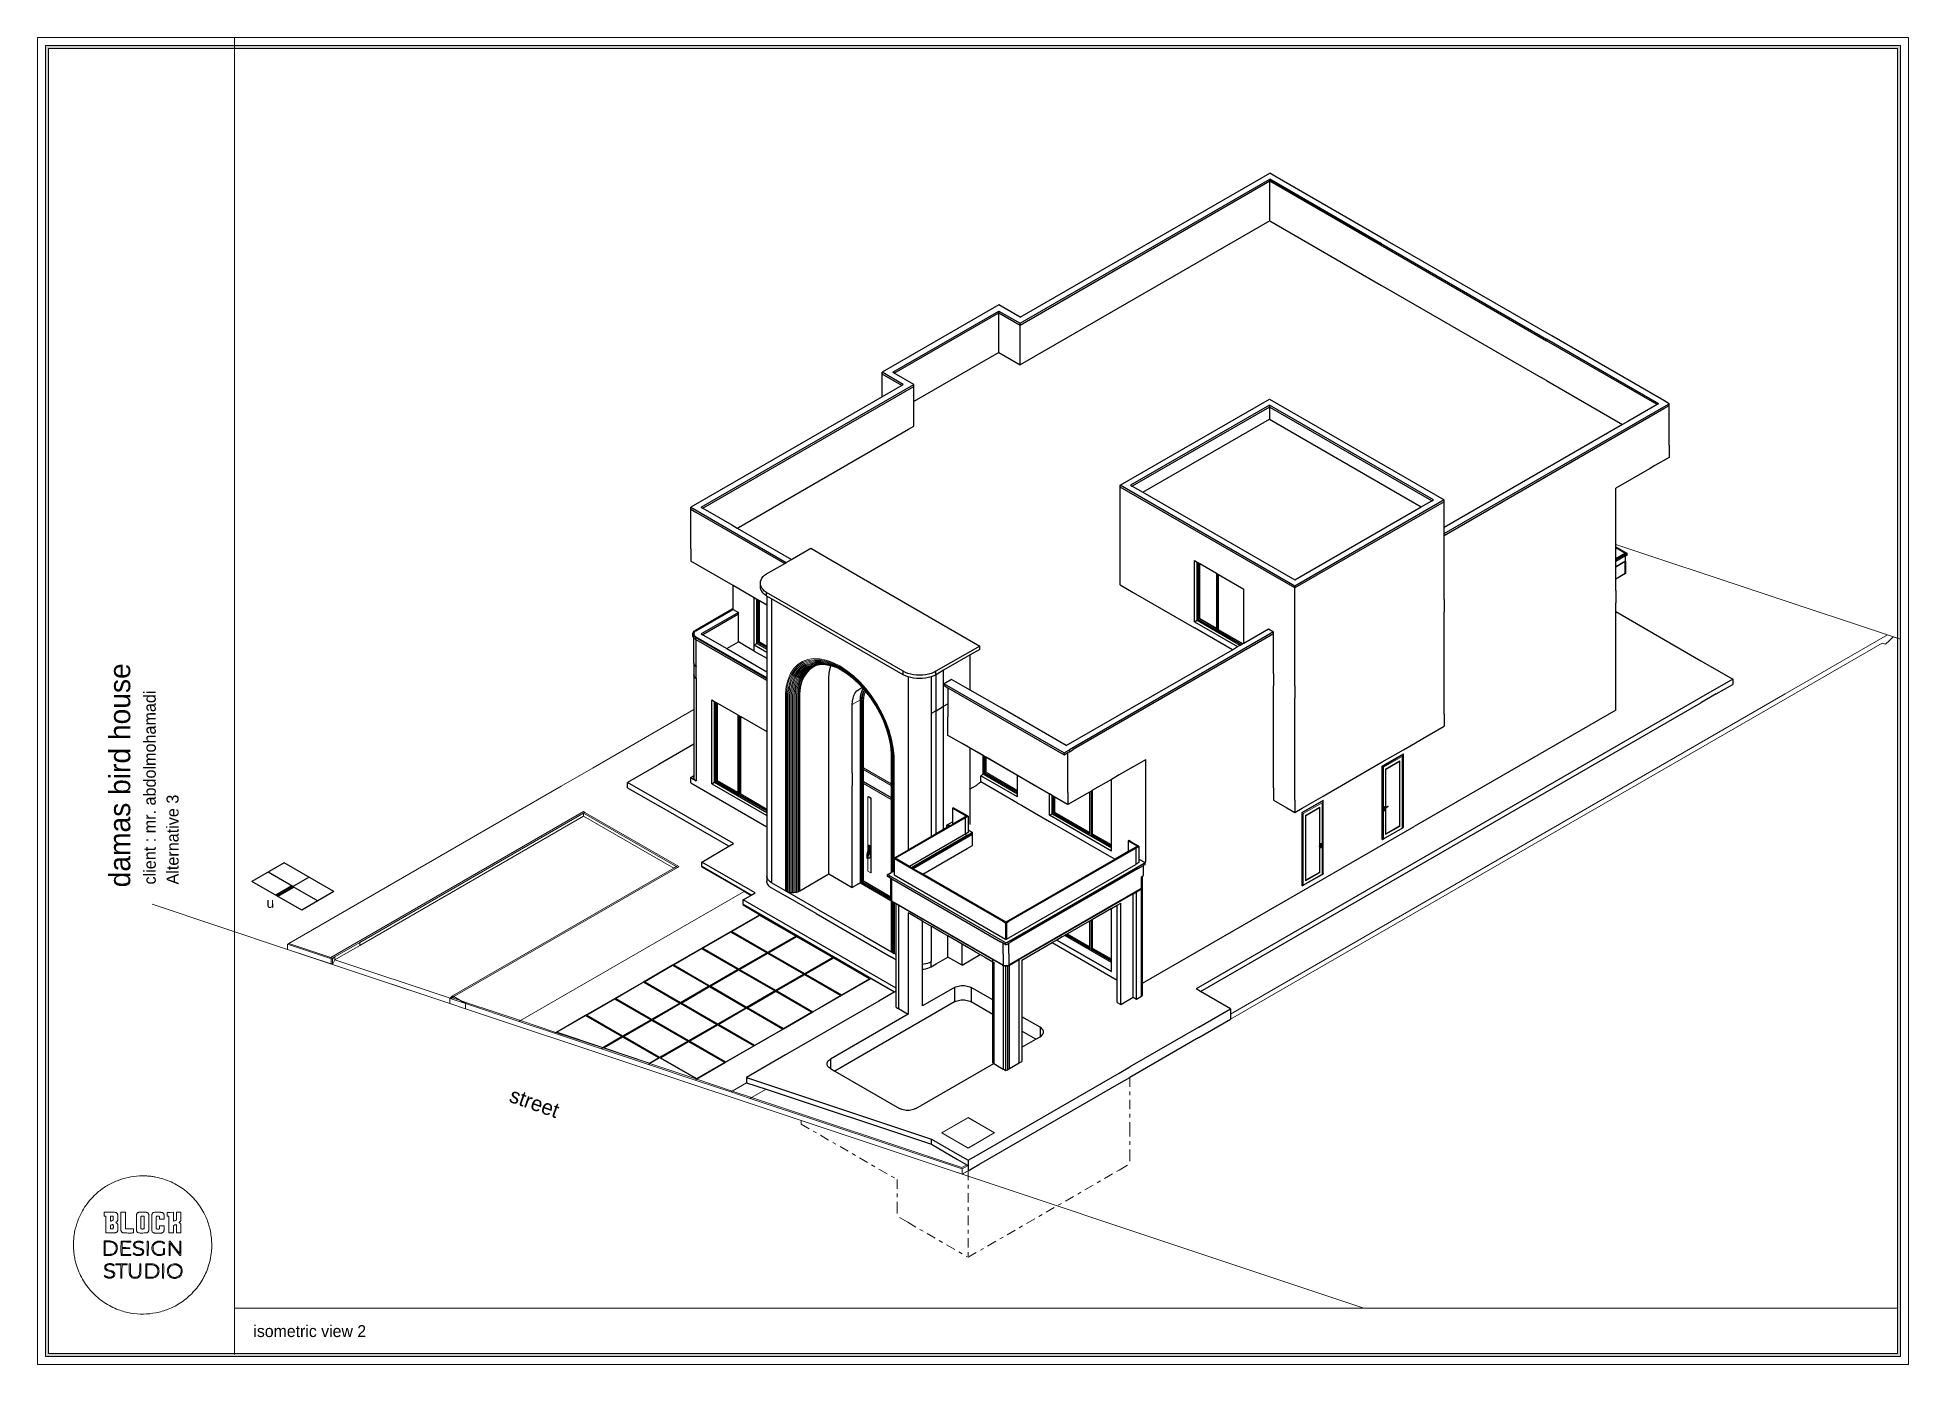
# Model space of a CAD drawing. Header units: metres. Extents: x 294 to 1101, y -498 to -355.
# Drawn here: x 900.99 to 950.94, y -414.34 to -378.91 of the extents above; entities that cross this region are included whole.
import ezdxf

# ---------------------------------------------------------------- set-up
doc = ezdxf.new("R2010")
doc.units = ezdxf.units.M
doc.linetypes.add('DASHDOT2', pattern=[0.5, 0.25, -0.125, 0, -0.125])
for name, color, linetype, lineweight in [('19-JARDINERIA', 80, 'Continuous', 0), ('roof', 16, 'DASHDOT2', 18), ('wall', 7, 'Continuous', 25)]:
    doc.layers.add(name, color=color, linetype=linetype, lineweight=lineweight)
doc.layers.add('text', color=3, linetype='Continuous')
doc.styles.add('alalala', font='bgothm.ttf', dxfattribs={"height": 0.2})

msp = doc.modelspace()

# ---------------------------------------------------------------- texts
at = {"layer": '19-JARDINERIA', "color": 251, "style": 'alalala'}
for s, height, p in [('damas bird house', 0.56271, (903.466, -401.598)), ('client : mr. abdolmohamadi', 0.32254, (904.147, -401.522)), ('Alternative 3', 0.32254, (904.757, -401.522))]:
    msp.add_text(s, height=height, rotation=90, dxfattribs=at).set_placement(p)
msp.add_text('isometric view 2', height=0.31657, dxfattribs=at).set_placement((906.752, -413.605))
at = {"layer": 'text', "style": 'alalala'}
for s, height, rotation, p in [('n', 0.272, 180.1671, (907.306, -401.936)), ('street ', 0.4032, 340.5383, (913.553, -407.314))]:
    msp.add_text(s, height=height, rotation=rotation, dxfattribs=at).set_placement(p)

# ---------------------------------------------------------------- hatches: boundary and pattern name
at = {"layer": '19-JARDINERIA'}
h = msp.add_hatch(color=251, dxfattribs=at)
h.paths.add_polyline_path([(901.202, -414.127), (950.723, -414.127), (950.723, -379.12), (901.202, -379.12)])
h.paths.add_polyline_path([(901.287, -414.041), (950.638, -414.041), (950.638, -379.205), (901.287, -379.205)], flags=16)
at = {"layer": 'wall'}
h = msp.add_hatch(color=256, dxfattribs=at)
h.dxf.hatch_style = 1
h.paths.add_polyline_path([(907.349, -401.805), (907.379, -401.822), (907.809, -401.573), (907.779, -401.556)])
h = msp.add_hatch(color=256, dxfattribs=at)
h.dxf.hatch_style = 1
h.paths.add_polyline_path([(907.839, -401.591), (907.809, -401.573), (907.379, -401.822), (907.409, -401.839)])

# ---------------------------------------------------------------- linework, layer by layer
for p, q in [((927.22, -386.374), (933.882, -382.527)), ((934.023, -382.609), (933.882, -382.527)), ((927.22, -386.537), (933.882, -382.691)), ((927.22, -386.586), (933.882, -382.74)), ((933.882, -382.74), (933.882, -382.691)), ((936.869, -384.416), (933.882, -382.691)), ((933.882, -382.691), (941.275, -386.959)), ((933.882, -382.74), (941.275, -387.008)), ((933.882, -383.638), (933.882, -382.74)), ((936.869, -384.465), (933.882, -382.74)), ((937.011, -384.334), (934.023, -382.609)), ((933.882, -383.801), (927.22, -387.648)), ((933.882, -383.801), (933.882, -383.638)), ((933.882, -383.801), (936.869, -385.526)), ((937.152, -384.416), (937.011, -384.334)), ((941.416, -386.877), (937.152, -384.416)), ((936.869, -385.526), (937.011, -385.608)), ((926.654, -386.047), (923.536, -387.847)), ((927.22, -386.374), (926.654, -386.047)), ((937.011, -385.608), (941.133, -387.988)), ((923.819, -387.847), (926.654, -386.211)), ((923.861, -387.872), (926.654, -386.26)), ((926.654, -386.26), (926.654, -386.211)), ((926.654, -386.211), (927.22, -386.537)), ((926.654, -387.158), (926.654, -386.26)), ((926.654, -386.26), (927.22, -386.586)), ((927.22, -386.586), (927.22, -386.537)), ((927.22, -387.484), (927.22, -386.586)), ((944.263, -388.685), (941.275, -386.959)), ((944.221, -388.709), (941.275, -387.008)), ((944.405, -388.603), (941.416, -386.877)), ((926.654, -387.321), (924.385, -388.631)), ((926.654, -387.321), (926.654, -387.158)), ((926.654, -387.321), (927.22, -387.648)), ((927.22, -387.648), (927.22, -387.484)), ((923.536, -387.896), (923.536, -387.847)), ((924.102, -388.174), (923.536, -387.847)), ((924.059, -388.199), (923.536, -387.896)), ((923.536, -388.501), (923.536, -387.896)), ((923.861, -387.872), (923.819, -387.847)), ((924.385, -388.174), (923.861, -387.872)), ((941.275, -388.07), (941.133, -387.988)), ((941.275, -388.07), (943.302, -389.24)), ((923.536, -388.501), (918.426, -391.451)), ((918.709, -391.451), (924.385, -388.174)), ((918.751, -391.475), (924.385, -388.223)), ((924.059, -388.199), (923.536, -388.501)), ((924.102, -388.174), (924.059, -388.199)), ((924.385, -388.223), (924.385, -388.174)), ((924.385, -388.468), (924.385, -388.223)), ((924.385, -388.631), (924.385, -388.468)), ((929.888, -390.862), (933.873, -388.562)), ((933.873, -388.562), (938.538, -391.255)), ((924.385, -389.121), (924.385, -388.631)), ((933.873, -388.725), (930.171, -390.862)), ((933.873, -388.774), (930.214, -390.887)), ((938.255, -391.255), (933.873, -388.725)), ((933.873, -388.725), (933.873, -388.774)), ((938.213, -391.28), (933.873, -388.774)), ((933.873, -388.774), (933.873, -389.101)), ((938.538, -392.153), (944.405, -388.766)), ((938.538, -392.202), (944.405, -388.815)), ((944.221, -388.709), (943.443, -389.158)), ((944.263, -388.685), (944.221, -388.709)), ((944.546, -388.685), (944.405, -388.603)), ((944.405, -388.766), (944.546, -388.685)), ((944.405, -388.815), (944.546, -388.734)), ((944.546, -388.734), (944.546, -388.685)), ((944.546, -389.632), (944.546, -388.734)), ((919.699, -391.99), (924.243, -389.366)), ((924.243, -389.366), (924.385, -389.284)), ((924.385, -389.284), (924.385, -389.121)), ((930.496, -391.05), (933.873, -389.101)), ((933.873, -389.101), (937.93, -391.443)), ((943.302, -389.24), (938.538, -391.99)), ((943.443, -389.158), (943.302, -389.24)), ((944.546, -389.795), (944.546, -389.632)), ((944.546, -389.795), (944.546, -390.122)), ((944.021, -390.425), (943.121, -390.945)), ((944.167, -390.34), (944.021, -390.425)), ((944.546, -390.122), (944.167, -390.34)), ((934.553, -393.556), (929.888, -390.862)), ((929.888, -390.911), (929.888, -390.862)), ((934.553, -393.605), (929.888, -390.911)), ((929.888, -391.238), (929.888, -390.911)), ((930.171, -390.862), (930.214, -390.887)), ((930.214, -390.887), (930.496, -391.05)), ((930.496, -391.05), (934.553, -393.392)), ((943.121, -392.436), (943.121, -390.945)), ((918.426, -391.5), (918.426, -391.451)), ((918.426, -391.451), (920.977, -392.924)), ((918.426, -391.5), (918.568, -391.582)), ((918.426, -392.398), (918.426, -391.5)), ((918.568, -391.582), (920.935, -392.948)), ((918.709, -391.451), (918.751, -391.475)), ((918.751, -391.475), (919.529, -391.924)), ((929.888, -391.565), (929.888, -391.238)), ((929.888, -393.524), (929.888, -391.565)), ((938.538, -391.255), (934.553, -393.556)), ((938.538, -391.304), (934.553, -393.605)), ((934.553, -393.392), (937.93, -391.443)), ((937.93, -391.443), (938.213, -391.28)), ((938.213, -391.28), (938.255, -391.255)), ((938.538, -391.304), (938.538, -391.255)), ((938.538, -391.631), (938.538, -391.304)), ((919.529, -391.924), (919.671, -392.006)), ((919.671, -392.006), (919.699, -391.99)), ((919.671, -392.006), (921.118, -392.842)), ((938.538, -391.957), (938.538, -391.631)), ((938.538, -391.99), (938.538, -391.957)), ((938.538, -392.153), (938.538, -391.99)), ((918.426, -392.561), (918.426, -392.398)), ((918.426, -392.561), (918.426, -392.888)), ((921.147, -392.826), (921.629, -392.547)), ((921.629, -392.547), (922.866, -393.262)), ((938.538, -392.202), (938.538, -392.153)), ((938.538, -393.1), (938.538, -392.202)), ((943.121, -392.504), (943.121, -392.436)), ((943.121, -392.504), (943.402, -392.667)), ((943.121, -392.529), (943.121, -392.504)), ((943.121, -392.529), (943.381, -392.679)), ((943.121, -392.829), (943.121, -392.529)), ((919.558, -393.541), (918.426, -392.888)), ((920.449, -393.228), (920.935, -392.948)), ((920.935, -392.948), (920.977, -392.924)), ((920.977, -392.924), (921.118, -392.842)), ((921.118, -392.842), (921.147, -392.826)), ((931.873, -392.874), (931.943, -392.914)), ((931.873, -394.507), (931.873, -392.874)), ((931.943, -392.914), (931.965, -392.927)), ((931.943, -394.466), (931.943, -392.914)), ((931.965, -392.927), (931.979, -392.935)), ((931.979, -392.935), (932, -392.947)), ((932, -392.947), (932.014, -392.955)), ((932.014, -392.955), (932.459, -393.212)), ((943.381, -392.679), (943.121, -392.829)), ((943.402, -392.691), (943.121, -392.853)), ((943.381, -392.752), (943.121, -392.902)), ((943.121, -392.853), (943.121, -392.829)), ((943.121, -392.902), (943.121, -392.853)), ((943.381, -392.891), (943.121, -393.041)), ((943.121, -393.041), (943.121, -392.902)), ((943.374, -392.903), (943.121, -393.049)), ((943.121, -393.049), (943.121, -393.041)), ((943.121, -393.36), (943.121, -393.049)), ((943.374, -393.214), (943.374, -392.903)), ((943.381, -392.679), (943.402, -392.667)), ((943.381, -392.679), (943.402, -392.691)), ((943.402, -392.74), (943.381, -392.752)), ((943.381, -392.891), (943.381, -392.752)), ((943.381, -392.891), (943.381, -393.218)), ((943.402, -392.667), (943.423, -392.679)), ((943.402, -392.691), (943.423, -392.679)), ((943.402, -392.74), (943.402, -392.691)), ((943.402, -392.74), (943.423, -392.728)), ((943.423, -392.728), (943.423, -392.679)), ((919.558, -394.178), (919.558, -393.541)), ((919.911, -393.745), (919.558, -393.541)), ((920.287, -393.476), (920.288, -393.473)), ((920.292, -393.521), (920.287, -393.476)), ((920.287, -393.567), (920.287, -393.476)), ((920.292, -393.612), (920.287, -393.567)), ((920.288, -393.473), (920.292, -393.431)), ((920.292, -393.431), (920.306, -393.387)), ((920.306, -393.566), (920.292, -393.521)), ((920.306, -393.387), (920.329, -393.344)), ((920.329, -393.609), (920.306, -393.566)), ((920.329, -393.344), (920.361, -393.303)), ((920.361, -393.303), (920.401, -393.264)), ((920.401, -393.264), (920.449, -393.228)), ((922.866, -393.262), (926.145, -395.155)), ((929.888, -393.524), (930.242, -393.728)), ((932.459, -393.212), (932.473, -393.22)), ((932.473, -393.22), (932.487, -393.228)), ((932.487, -393.228), (932.502, -393.237)), ((932.502, -393.237), (932.516, -393.245)), ((932.516, -393.245), (933.195, -393.637)), ((934.553, -393.605), (934.553, -393.556)), ((938.538, -393.264), (938.538, -393.1)), ((938.538, -393.272), (938.538, -393.264)), ((938.538, -393.582), (938.538, -393.272)), ((938.538, -393.59), (938.538, -393.582)), ((938.538, -393.917), (938.538, -393.59)), ((943.121, -393.36), (943.374, -393.214)), ((943.381, -393.218), (943.121, -393.368)), ((943.121, -393.368), (943.121, -393.36)), ((943.121, -393.672), (943.121, -393.368)), ((920.124, -393.868), (919.911, -393.745)), ((920.124, -395.125), (920.124, -393.868)), ((920.194, -393.909), (920.124, -393.868)), ((920.194, -395.084), (920.194, -393.909)), ((920.223, -393.925), (920.194, -393.909)), ((920.237, -393.933), (920.223, -393.925)), ((920.251, -393.941), (920.237, -393.933)), ((920.265, -393.95), (920.251, -393.941)), ((920.458, -394.061), (920.265, -393.95)), ((920.302, -393.645), (920.292, -393.612)), ((920.306, -393.656), (920.302, -393.645)), ((920.329, -393.699), (920.306, -393.656)), ((920.361, -393.65), (920.329, -393.609)), ((920.361, -393.74), (920.329, -393.699)), ((920.401, -393.688), (920.361, -393.65)), ((920.401, -393.779), (920.361, -393.74)), ((920.449, -393.724), (920.401, -393.688)), ((920.449, -393.815), (920.401, -393.779)), ((924.099, -395.831), (920.449, -393.724)), ((920.449, -393.815), (920.449, -393.724)), ((920.458, -393.82), (920.449, -393.815)), ((920.586, -393.894), (920.458, -393.82)), ((920.458, -393.82), (920.458, -394.061)), ((920.462, -394.063), (920.458, -394.061)), ((920.458, -394.061), (920.458, -395.155)), ((920.586, -393.894), (920.586, -401.476)), ((924.099, -395.922), (920.586, -393.894)), ((930.242, -393.728), (931.873, -394.67)), ((933.195, -395.075), (933.195, -393.637)), ((934.553, -393.931), (934.553, -393.605)), ((934.553, -394.258), (934.553, -393.931)), ((938.538, -393.917), (938.538, -394.243)), ((943.12, -393.672), (943.12, -393.828)), ((943.12, -393.672), (943.12, -393.828)), ((943.12, -393.672), (943.121, -393.672)), ((943.12, -393.672), (943.12, -393.672)), ((943.12, -393.828), (943.12, -393.997)), ((943.12, -393.997), (943.12, -393.998)), ((943.12, -393.998), (943.121, -393.998)), ((943.12, -393.998), (943.12, -393.998)), ((943.12, -393.998), (943.12, -393.998)), ((943.12, -393.998), (943.12, -393.998)), ((943.121, -394.238), (943.121, -393.998)), ((918.551, -394.734), (919.536, -394.166)), ((918.572, -394.747), (919.558, -394.178)), ((919.699, -394.259), (918.709, -394.831)), ((919.699, -394.309), (918.752, -394.856)), ((919.558, -394.178), (919.536, -394.166)), ((919.558, -394.178), (919.699, -394.259)), ((919.699, -394.309), (919.699, -394.259)), ((919.699, -395.043), (919.699, -394.309)), ((931.873, -394.507), (931.943, -394.466)), ((931.873, -394.507), (933.026, -395.172)), ((931.943, -394.466), (933.097, -395.132)), ((934.553, -396.218), (934.553, -394.258)), ((938.538, -396.317), (938.538, -394.243)), ((943.121, -394.238), (945.395, -395.551)), ((943.121, -395.218), (943.121, -394.238)), ((918.482, -394.831), (918.484, -394.813)), ((918.484, -394.849), (918.482, -394.831)), ((918.482, -394.88), (918.482, -394.831)), ((918.484, -394.898), (918.482, -394.88)), ((918.484, -394.813), (918.49, -394.796)), ((918.486, -394.856), (918.484, -394.849)), ((918.49, -394.915), (918.484, -394.898)), ((918.49, -394.866), (918.486, -394.856)), ((918.49, -394.796), (918.491, -394.793)), ((918.491, -394.869), (918.49, -394.866)), ((918.491, -394.918), (918.49, -394.915)), ((918.491, -394.793), (918.5, -394.779)), ((918.5, -394.883), (918.491, -394.869)), ((918.491, -394.918), (918.491, -394.869)), ((918.5, -394.932), (918.491, -394.918)), ((918.5, -394.779), (918.514, -394.763)), ((918.514, -394.899), (918.5, -394.883)), ((918.512, -394.946), (918.5, -394.932)), ((918.514, -394.815), (918.512, -394.831)), ((918.512, -394.831), (918.514, -394.847)), ((918.512, -394.831), (918.512, -394.831)), ((918.512, -395.615), (918.512, -394.946)), ((918.514, -394.948), (918.512, -394.946)), ((918.514, -394.763), (918.531, -394.748)), ((918.519, -394.8), (918.514, -394.815)), ((918.514, -394.847), (918.517, -394.856)), ((918.531, -394.914), (918.514, -394.899)), ((918.531, -394.963), (918.514, -394.948)), ((918.517, -394.856), (918.519, -394.862)), ((918.528, -394.785), (918.519, -394.8)), ((918.519, -394.862), (918.528, -394.877)), ((918.54, -394.771), (918.528, -394.785)), ((918.528, -394.877), (918.54, -394.891)), ((918.531, -394.748), (918.551, -394.734)), ((918.551, -394.928), (918.531, -394.914)), ((918.551, -394.977), (918.531, -394.963)), ((918.555, -394.758), (918.54, -394.771)), ((918.54, -394.891), (918.555, -394.904)), ((918.551, -394.977), (918.551, -394.928)), ((920.458, -396.029), (918.551, -394.928)), ((918.572, -394.989), (918.551, -394.977)), ((918.572, -394.747), (918.555, -394.758)), ((918.555, -394.904), (918.572, -394.915)), ((920.458, -396.004), (918.572, -394.915)), ((918.572, -395.699), (918.572, -394.989)), ((920.458, -396.078), (918.572, -394.989)), ((918.709, -394.831), (918.752, -394.856)), ((918.752, -394.856), (919.388, -395.223)), ((919.388, -395.223), (919.699, -395.043)), ((919.911, -395.166), (919.699, -395.043)), ((920.124, -395.125), (920.194, -395.084)), ((920.194, -395.084), (920.458, -395.237)), ((933.988, -394.78), (928.535, -397.928)), ((933.988, -394.829), (928.637, -397.919)), ((932.885, -395.254), (931.873, -394.67)), ((933.153, -395.099), (933.167, -395.091)), ((933.167, -395.091), (933.195, -395.075)), ((933.195, -395.075), (933.634, -394.821)), ((933.634, -394.821), (933.846, -394.699)), ((933.846, -394.699), (933.988, -394.78)), ((933.988, -394.829), (933.988, -394.78)), ((933.988, -395.728), (933.988, -394.829)), ((918.519, -395.584), (918.514, -395.599)), ((919.388, -395.223), (920.458, -395.841)), ((920.124, -395.289), (919.911, -395.166)), ((920.124, -395.289), (920.124, -395.125)), ((920.124, -395.125), (920.458, -395.318)), ((920.124, -395.289), (920.458, -395.482)), ((920.458, -395.155), (920.462, -395.157)), ((920.458, -395.155), (920.458, -395.171)), ((920.458, -395.171), (920.462, -395.174)), ((920.458, -395.171), (920.458, -395.188)), ((920.458, -395.188), (920.462, -395.19)), ((920.458, -395.188), (920.458, -395.204)), ((920.458, -395.204), (920.462, -395.206)), ((920.458, -395.204), (920.458, -395.237)), ((920.458, -395.237), (920.462, -395.239)), ((920.458, -395.237), (920.458, -395.318)), ((920.458, -395.318), (920.462, -395.321)), ((920.458, -395.318), (920.458, -395.482)), ((920.458, -395.482), (920.462, -395.484)), ((920.458, -395.482), (920.458, -395.841)), ((926.145, -395.155), (924.974, -395.831)), ((925.888, -395.394), (925.179, -395.804)), ((926.145, -395.246), (925.888, -395.394)), ((925.888, -395.563), (925.888, -395.394)), ((925.888, -396.332), (925.888, -395.563)), ((926.145, -395.246), (926.145, -395.155)), ((928.453, -397.813), (932.885, -395.254)), ((932.885, -395.254), (933.026, -395.172)), ((933.026, -395.172), (933.097, -395.132)), ((933.097, -395.132), (933.118, -395.119)), ((933.118, -395.119), (933.132, -395.111)), ((933.132, -395.111), (933.153, -395.099)), ((943.121, -396.725), (943.121, -395.218)), ((945.395, -395.551), (946.243, -396.041)), ((918.512, -395.615), (918.514, -395.631)), ((918.512, -395.615), (918.512, -395.623)), ((918.512, -395.623), (918.514, -395.639)), ((918.512, -395.623), (918.512, -395.933)), ((918.512, -395.933), (918.514, -395.949)), ((918.512, -395.933), (918.512, -395.941)), ((918.512, -395.942), (918.512, -395.941)), ((918.512, -395.941), (918.512, -395.942)), ((918.512, -395.941), (918.512, -395.941)), ((918.512, -395.941), (918.514, -395.956)), ((918.514, -395.957), (918.512, -395.942)), ((918.512, -395.942), (918.512, -396.854)), ((918.514, -395.631), (918.519, -395.646)), ((918.514, -395.639), (918.519, -395.654)), ((918.519, -395.903), (918.514, -395.918)), ((918.519, -395.91), (918.514, -395.925)), ((918.514, -395.926), (918.519, -395.911)), ((918.514, -395.949), (918.519, -395.964)), ((918.514, -395.956), (918.519, -395.972)), ((918.519, -395.973), (918.514, -395.957)), ((918.519, -395.646), (918.528, -395.661)), ((918.519, -395.654), (918.528, -395.669)), ((918.519, -395.964), (918.528, -395.979)), ((918.519, -395.972), (918.528, -395.986)), ((918.528, -395.987), (918.519, -395.973)), ((918.528, -395.661), (918.54, -395.675)), ((918.528, -395.669), (918.54, -395.683)), ((918.528, -395.979), (918.54, -395.993)), ((918.528, -395.986), (918.54, -396)), ((918.54, -396.001), (918.528, -395.987)), ((918.54, -395.675), (918.555, -395.688)), ((918.54, -395.683), (918.555, -395.696)), ((918.54, -395.993), (918.555, -396.006)), ((918.54, -396), (918.555, -396.013)), ((918.555, -396.014), (918.54, -396.001)), ((918.555, -395.688), (918.572, -395.699)), ((918.555, -395.696), (918.572, -395.708)), ((918.555, -396.006), (918.572, -396.018)), ((918.555, -396.013), (918.572, -396.025)), ((918.572, -396.026), (918.555, -396.014)), ((918.572, -395.699), (918.572, -395.708)), ((918.572, -396.018), (918.572, -395.708)), ((918.572, -396.018), (918.572, -396.025)), ((918.572, -396.025), (918.572, -396.026)), ((918.572, -396.026), (918.572, -398.753)), ((920.458, -395.841), (920.462, -395.843)), ((920.458, -395.841), (920.458, -396.004)), ((920.462, -396.006), (920.458, -396.004)), ((920.458, -396.004), (920.458, -396.029)), ((920.462, -396.031), (920.458, -396.029)), ((920.458, -396.029), (920.458, -396.078)), ((920.462, -396.08), (920.458, -396.078)), ((920.458, -396.078), (920.458, -396.788)), ((922.116, -395.986), (922.135, -395.816)), ((922.116, -396.078), (922.116, -395.986)), ((922.116, -401.241), (922.116, -396.078)), ((922.135, -395.816), (922.169, -395.683)), ((924.16, -395.862), (924.099, -395.831)), ((924.099, -395.922), (924.099, -395.831)), ((924.16, -395.953), (924.099, -395.922)), ((924.227, -395.888), (924.16, -395.862)), ((924.227, -395.979), (924.16, -395.953)), ((924.3, -395.909), (924.227, -395.888)), ((924.228, -395.979), (924.227, -395.979)), ((924.228, -395.979), (924.228, -400.603)), ((924.3, -396), (924.228, -395.979)), ((924.376, -395.924), (924.3, -395.909)), ((924.376, -396.015), (924.3, -396)), ((924.456, -395.933), (924.376, -395.924)), ((924.456, -396.024), (924.376, -396.015)), ((924.537, -395.936), (924.456, -395.933)), ((924.537, -396.027), (924.456, -396.024)), ((924.617, -395.933), (924.537, -395.936)), ((924.617, -396.024), (924.537, -396.027)), ((924.697, -395.924), (924.617, -395.933)), ((924.697, -396.015), (924.617, -396.024)), ((924.773, -395.909), (924.697, -395.924)), ((924.773, -396), (924.697, -396.015)), ((924.846, -395.888), (924.773, -395.909)), ((924.845, -395.979), (924.773, -396)), ((924.845, -395.979), (924.845, -396.958)), ((924.846, -395.979), (924.845, -395.979)), ((924.913, -395.862), (924.846, -395.888)), ((924.913, -395.953), (924.846, -395.979)), ((924.974, -395.831), (924.913, -395.862)), ((924.974, -395.922), (924.913, -395.953)), ((924.974, -395.922), (924.974, -395.831)), ((924.975, -395.922), (924.974, -395.922)), ((925.179, -395.804), (924.975, -395.922)), ((924.975, -396.883), (924.975, -395.922)), ((925.179, -396.765), (925.179, -395.804)), ((925.392, -396.045), (925.191, -396.161)), ((925.888, -396.332), (925.392, -396.045)), ((933.988, -395.891), (933.988, -395.728)), ((933.988, -395.891), (933.988, -396.218)), ((946.243, -396.041), (945.395, -396.531)), ((946.243, -396.041), (946.243, -396.18)), ((922.746, -396.629), (922.761, -396.547)), ((922.761, -396.547), (922.785, -396.473)), ((922.785, -396.473), (922.819, -396.409)), ((922.819, -396.409), (922.862, -396.356)), ((922.862, -396.356), (922.913, -396.314)), ((922.913, -396.314), (922.971, -396.285)), ((922.956, -396.593), (922.961, -396.504)), ((922.961, -396.504), (922.976, -396.422)), ((922.971, -396.285), (923.013, -396.274)), ((922.976, -396.422), (923.001, -396.349)), ((923.001, -396.349), (923.03, -396.293)), ((925.191, -396.21), (925.191, -396.161)), ((925.191, -396.161), (928.394, -398.01)), ((925.191, -396.21), (925.293, -396.269)), ((925.293, -396.269), (925.293, -396.7)), ((925.293, -396.269), (928.394, -398.059)), ((926.729, -396.818), (925.888, -396.332)), ((945.395, -396.531), (931.919, -404.311)), ((933.988, -398.945), (933.988, -396.218)), ((934.553, -396.218), (934.553, -396.544)), ((934.553, -399.271), (934.553, -396.544)), ((938.538, -396.325), (938.538, -396.317)), ((938.538, -396.636), (938.538, -396.325)), ((945.8, -396.436), (945.395, -396.67)), ((945.8, -396.436), (946.243, -396.18)), ((918.512, -396.854), (918.512, -397.778)), ((918.514, -396.853), (918.519, -396.85)), ((918.992, -396.595), (919.063, -396.636)), ((918.992, -398.832), (918.992, -396.595)), ((919.063, -398.791), (919.063, -396.636)), ((919.063, -396.636), (919.091, -396.652)), ((919.091, -396.652), (919.105, -396.66)), ((919.105, -396.66), (919.119, -396.668)), ((919.119, -396.668), (919.14, -396.681)), ((919.14, -396.681), (919.685, -396.995)), ((919.685, -396.995), (919.713, -397.011)), ((919.713, -397.011), (919.728, -397.02)), ((919.728, -397.02), (919.742, -397.028)), ((919.742, -397.028), (919.763, -397.04)), ((919.763, -397.04), (920.458, -397.441)), ((920.462, -396.79), (920.458, -396.788)), ((920.458, -396.788), (920.458, -396.796)), ((920.462, -396.798), (920.458, -396.796)), ((920.458, -396.796), (920.458, -397.107)), ((922.741, -396.718), (922.746, -396.629)), ((922.741, -398.548), (922.741, -396.718)), ((922.956, -398.424), (922.956, -396.593)), ((924.975, -396.883), (924.845, -396.958)), ((924.845, -396.958), (924.845, -400.246)), ((924.975, -396.883), (925.179, -396.765)), ((924.975, -400.171), (924.975, -396.883)), ((925.179, -396.765), (925.293, -396.7)), ((925.179, -400.053), (925.179, -396.765)), ((925.293, -396.7), (925.293, -397.05)), ((925.293, -397.54), (925.293, -397.05)), ((928.453, -397.813), (926.729, -396.818)), ((932.039, -404.381), (945.395, -396.67)), ((943.121, -396.864), (937.735, -399.973)), ((938.538, -396.643), (938.538, -396.636)), ((938.538, -396.644), (938.538, -396.643)), ((938.538, -396.971), (938.538, -396.644)), ((938.538, -396.644), (938.538, -396.644)), ((938.538, -396.971), (938.538, -397.296)), ((943.121, -396.864), (943.121, -396.725)), ((920.458, -397.107), (920.462, -397.109)), ((920.458, -397.107), (920.458, -397.114)), ((920.458, -397.114), (920.462, -397.116)), ((920.458, -397.114), (920.458, -397.115)), ((920.458, -397.115), (920.462, -397.117)), ((920.458, -397.115), (920.458, -397.441)), ((920.458, -397.441), (920.462, -397.443)), ((920.458, -397.441), (920.458, -399.507)), ((925.669, -397.757), (925.293, -397.54)), ((937.973, -397.624), (938.538, -397.297)), ((938.538, -397.296), (938.538, -397.297)), ((918.512, -397.778), (917.578, -398.318)), ((918.512, -397.778), (918.512, -398.619)), ((918.519, -397.774), (918.514, -397.777)), ((925.888, -397.883), (925.669, -397.757)), ((925.676, -397.753), (928.488, -399.376)), ((925.888, -398.969), (925.888, -397.883)), ((926.062, -397.984), (925.888, -397.883)), ((926.232, -398.082), (926.062, -397.984)), ((926.232, -398.568), (926.232, -398.082)), ((926.26, -398.098), (926.232, -398.082)), ((928.394, -398.01), (928.535, -397.928)), ((928.394, -398.059), (928.495, -398.001)), ((928.394, -398.059), (928.394, -398.01)), ((928.495, -398.001), (928.535, -397.977)), ((928.495, -398.899), (928.495, -398.001)), ((928.535, -397.977), (928.637, -397.919)), ((928.535, -397.977), (928.535, -397.928)), ((936.887, -398.251), (937.452, -397.924)), ((936.887, -398.365), (937.446, -398.042)), ((937.444, -398.044), (936.887, -398.365)), ((936.89, -398.368), (937.447, -398.046)), ((937.446, -398.045), (937.444, -398.044)), ((937.446, -398.042), (937.452, -398.038)), ((937.446, -398.045), (937.446, -398.042)), ((937.447, -398.046), (937.446, -398.045)), ((937.447, -399.995), (937.447, -398.046)), ((937.452, -397.924), (937.619, -397.828)), ((937.452, -399.998), (937.452, -398.038)), ((937.619, -397.828), (937.973, -397.624)), ((917.578, -398.318), (916.742, -398.8)), ((922.741, -398.548), (922.741, -398.875)), ((922.956, -398.75), (922.956, -398.424)), ((923.034, -398.409), (923.041, -398.405)), ((926.232, -398.57), (926.232, -398.568)), ((926.232, -398.57), (927.154, -399.102)), ((926.274, -398.106), (926.26, -398.098)), ((926.288, -398.115), (926.274, -398.106)), ((926.31, -398.127), (926.288, -398.115)), ((927.154, -398.614), (926.31, -398.127)), ((930.222, -398.392), (929.868, -398.596)), ((930.222, -398.392), (930.575, -398.188)), ((930.575, -400.915), (930.575, -398.188)), ((935.312, -399.16), (936.887, -398.251)), ((936.887, -398.366), (936.887, -398.365)), ((936.887, -398.365), (936.887, -398.365)), ((936.887, -398.366), (936.89, -398.368)), ((936.887, -400.321), (936.887, -398.366)), ((936.89, -400.323), (936.89, -398.368)), ((916.742, -398.939), (916.742, -398.8)), ((917.591, -399.29), (916.742, -398.8)), ((916.742, -398.939), (917.591, -399.429)), ((918.426, -398.669), (918.512, -398.619)), ((918.512, -398.619), (918.426, -398.669)), ((918.426, -398.807), (918.426, -398.669)), ((918.426, -398.669), (918.572, -398.753)), ((918.426, -398.807), (920.458, -399.981)), ((918.512, -398.619), (918.512, -398.669)), ((918.514, -398.684), (918.512, -398.669)), ((918.519, -398.7), (918.514, -398.684)), ((918.528, -398.714), (918.519, -398.7)), ((918.54, -398.728), (918.528, -398.714)), ((918.54, -398.728), (918.555, -398.741)), ((918.555, -398.741), (918.572, -398.753)), ((918.992, -398.832), (919.063, -398.791)), ((918.992, -398.832), (920.458, -399.678)), ((919.063, -398.791), (920.458, -399.597)), ((922.741, -401.602), (922.741, -398.875)), ((922.956, -401.477), (922.956, -398.75)), ((925.888, -398.969), (926.062, -398.869)), ((925.888, -399.923), (925.888, -398.969)), ((926.068, -398.864), (926.062, -398.869)), ((926.086, -398.852), (926.068, -398.864)), ((926.104, -398.839), (926.086, -398.852)), ((926.122, -398.825), (926.104, -398.839)), ((926.139, -398.812), (926.122, -398.825)), ((926.156, -398.799), (926.139, -398.812)), ((926.172, -398.785), (926.156, -398.799)), ((926.175, -398.783), (926.172, -398.785)), ((926.177, -398.618), (926.175, -398.619)), ((927.154, -399.184), (926.175, -398.619)), ((926.175, -398.783), (926.175, -398.619)), ((927.154, -399.347), (926.175, -398.783)), ((926.175, -398.783), (926.175, -398.783)), ((926.175, -398.783), (926.175, -398.783)), ((926.175, -398.783), (926.175, -398.783)), ((927.154, -399.013), (927.154, -398.614)), ((927.254, -398.672), (927.154, -398.614)), ((927.154, -399.037), (927.154, -399.013)), ((927.154, -399.053), (927.154, -399.037)), ((927.154, -399.07), (927.154, -399.053)), ((927.154, -399.102), (927.154, -399.07)), ((927.607, -398.876), (927.254, -398.672)), ((928.001, -399.103), (927.607, -398.876)), ((928.495, -399.062), (928.495, -398.899)), ((929.076, -399.053), (928.495, -399.389)), ((928.495, -399.062), (928.495, -399.389)), ((929.104, -399.037), (929.076, -399.053)), ((929.119, -399.029), (929.104, -399.037)), ((929.133, -399.021), (929.119, -399.029)), ((929.154, -399.008), (929.133, -399.021)), ((929.656, -398.718), (929.154, -399.008)), ((929.868, -398.596), (929.656, -398.718)), ((929.656, -400.457), (929.656, -398.718)), ((933.988, -398.945), (933.988, -399.27)), ((919.569, -400.432), (917.591, -399.29)), ((919.448, -400.501), (917.591, -399.429)), ((920.458, -399.507), (920.462, -399.509)), ((920.458, -399.507), (920.458, -399.532)), ((920.458, -399.532), (920.462, -399.534)), ((920.458, -399.532), (920.458, -399.548)), ((920.458, -399.548), (920.462, -399.55)), ((920.458, -399.548), (920.458, -399.564)), ((920.458, -399.564), (920.462, -399.566)), ((920.458, -399.564), (920.458, -399.597)), ((925.434, -399.472), (925.416, -399.483)), ((925.416, -399.483), (925.792, -399.7)), ((925.416, -399.483), (925.416, -399.849)), ((925.829, -399.7), (925.434, -399.472)), ((927.154, -399.184), (927.154, -399.102)), ((927.154, -399.347), (927.254, -399.405)), ((927.254, -399.405), (927.607, -399.609)), ((928.001, -399.673), (928.001, -399.103)), ((928.072, -399.144), (928.001, -399.103)), ((928.072, -399.632), (928.072, -399.144)), ((928.1, -399.16), (928.072, -399.144)), ((928.114, -399.169), (928.1, -399.16)), ((928.128, -399.177), (928.114, -399.169)), ((928.149, -399.189), (928.128, -399.177)), ((928.495, -399.389), (928.149, -399.189)), ((933.988, -399.27), (933.988, -399.271)), ((933.988, -399.271), (934.341, -399.475)), ((934.341, -399.475), (934.553, -399.598)), ((934.553, -399.271), (934.553, -399.597)), ((934.553, -399.598), (934.746, -399.486)), ((934.746, -399.486), (935.312, -399.16)), ((934.746, -399.601), (935.309, -399.276)), ((934.746, -399.601), (935.306, -399.278)), ((935.309, -399.28), (934.749, -399.604)), ((935.306, -399.278), (935.309, -399.28)), ((935.309, -399.276), (935.312, -399.274)), ((935.309, -399.28), (935.309, -399.276)), ((935.309, -401.232), (935.309, -399.28)), ((935.309, -399.28), (935.309, -399.28)), ((935.312, -401.234), (935.312, -399.274)), ((920.458, -399.597), (920.462, -399.599)), ((920.458, -399.597), (920.458, -399.678)), ((920.458, -399.678), (920.462, -399.681)), ((920.458, -399.678), (920.458, -399.842)), ((920.458, -399.842), (920.462, -399.844)), ((920.458, -399.842), (920.458, -399.981)), ((920.458, -399.981), (920.462, -399.983)), ((920.458, -399.981), (920.458, -401.298)), ((923.885, -400.822), (925.749, -399.746)), ((925.179, -400.053), (924.975, -400.171)), ((925.281, -399.995), (925.179, -400.053)), ((925.265, -399.936), (925.293, -399.92)), ((925.265, -399.985), (925.265, -399.936)), ((925.323, -399.97), (925.265, -399.936)), ((925.281, -399.995), (925.265, -399.985)), ((925.323, -399.97), (925.281, -399.995)), ((925.293, -399.92), (925.416, -399.849)), ((925.352, -399.954), (925.293, -399.92)), ((925.352, -399.954), (925.323, -399.97)), ((925.416, -399.917), (925.352, -399.954)), ((925.792, -399.7), (925.416, -399.917)), ((925.416, -399.849), (925.416, -399.917)), ((925.749, -399.746), (925.829, -399.7)), ((925.749, -399.746), (925.749, -400.183)), ((925.829, -399.7), (925.829, -399.957)), ((925.829, -399.957), (925.829, -400.066)), ((925.829, -400.066), (925.951, -400.137)), ((925.829, -400.066), (925.829, -400.137)), ((927.607, -399.609), (928.001, -399.837)), ((928.001, -399.673), (928.072, -399.632)), ((929.656, -400.629), (928.001, -399.673)), ((928.001, -399.837), (929.656, -400.792)), ((928.072, -399.632), (929.656, -400.547)), ((930.484, -404.16), (937.735, -399.973)), ((934.553, -399.597), (934.553, -399.598)), ((934.746, -399.601), (934.746, -399.601)), ((934.746, -399.602), (934.746, -399.601)), ((934.749, -399.604), (934.746, -399.602)), ((934.746, -401.557), (934.746, -399.602)), ((934.749, -401.559), (934.749, -399.604)), ((936.887, -400.325), (937.452, -399.998)), ((936.919, -400.306), (937.416, -400.019)), ((937.416, -400.019), (937.419, -400.017)), ((937.419, -400.017), (937.447, -400.001)), ((937.447, -399.995), (937.452, -399.998)), ((937.447, -400.001), (937.447, -399.995)), ((937.447, -399.995), (937.452, -399.998)), ((937.447, -400.001), (937.452, -399.998)), ((937.45, -399.999), (937.447, -399.998)), ((937.447, -400.001), (937.45, -399.999)), ((918.72, -400.922), (919.448, -400.501)), ((919.448, -400.501), (919.463, -400.493)), ((919.463, -400.493), (919.569, -400.432)), ((924.845, -400.246), (924.228, -400.603)), ((925.829, -400.137), (924.263, -401.041)), ((925.81, -400.218), (924.324, -401.076)), ((925.81, -400.239), (924.342, -401.086)), ((925.81, -400.267), (924.367, -401.101)), ((924.625, -401.25), (925.81, -400.565)), ((924.975, -400.171), (924.845, -400.246)), ((925.749, -400.183), (925.81, -400.218)), ((925.951, -400.137), (925.81, -400.218)), ((925.81, -400.239), (925.951, -400.157)), ((925.951, -400.186), (925.81, -400.267)), ((925.81, -400.239), (925.81, -400.218)), ((925.81, -400.267), (925.81, -400.239)), ((925.81, -400.565), (925.951, -400.484)), ((925.951, -400.157), (925.951, -400.137)), ((925.951, -400.186), (925.951, -400.157)), ((925.951, -400.484), (925.951, -400.186)), ((926.921, -402.504), (930.309, -400.548)), ((929.656, -400.482), (929.656, -400.457)), ((929.656, -400.498), (929.656, -400.482)), ((929.656, -400.515), (929.656, -400.498)), ((929.656, -400.547), (929.656, -400.515)), ((929.656, -400.629), (929.656, -400.547)), ((930.123, -400.349), (930.104, -400.359)), ((930.104, -400.359), (930.352, -400.502)), ((930.104, -400.359), (930.104, -400.645)), ((930.352, -400.502), (930.104, -400.645)), ((930.222, -400.406), (930.123, -400.349)), ((930.389, -400.502), (930.222, -400.406)), ((930.309, -400.548), (930.389, -400.502)), ((930.309, -400.548), (930.309, -400.985)), ((930.389, -400.502), (930.389, -400.844)), ((936.887, -400.321), (936.89, -400.323)), ((936.887, -400.325), (936.887, -400.321)), ((936.887, -400.325), (936.89, -400.323)), ((936.89, -400.323), (936.887, -400.325)), ((936.89, -400.323), (936.917, -400.307)), ((936.917, -400.153), (936.919, -400.152)), ((936.917, -400.307), (936.919, -400.306)), ((907.575, -400.941), (906.714, -401.438)), ((908.904, -401.709), (907.575, -400.941)), ((920.151, -401.748), (918.72, -400.922)), ((918.72, -401.044), (918.72, -400.922)), ((920.045, -401.809), (918.72, -401.044)), ((923.857, -400.818), (923.856, -400.819)), ((923.856, -400.819), (923.856, -400.821)), ((923.856, -400.821), (923.856, -400.822)), ((923.856, -400.822), (923.856, -400.824)), ((923.856, -400.822), (923.856, -401.159)), ((923.856, -400.824), (923.857, -400.825)), ((923.858, -400.817), (923.857, -400.818)), ((923.857, -400.818), (923.857, -400.818)), ((923.857, -400.825), (923.857, -400.826)), ((923.857, -400.826), (923.858, -400.828)), ((923.859, -400.815), (923.858, -400.817)), ((923.858, -400.828), (923.86, -400.829)), ((923.86, -400.815), (923.859, -400.815)), ((924.228, -400.603), (923.86, -400.815)), ((923.86, -400.829), (923.86, -400.829)), ((923.86, -400.829), (923.861, -400.83)), ((923.86, -400.829), (923.86, -401.156)), ((923.861, -400.83), (926.761, -402.504)), ((923.861, -400.83), (923.861, -401.156)), ((924.263, -401.041), (923.885, -400.822)), ((924.324, -401.076), (924.263, -401.041)), ((924.342, -401.086), (924.324, -401.076)), ((929.753, -400.848), (926.841, -402.529)), ((926.862, -403.071), (930.533, -400.951)), ((929.656, -400.792), (929.753, -400.848)), ((929.868, -400.781), (929.753, -400.848)), ((930.104, -400.645), (929.868, -400.781)), ((930.37, -401.094), (930.512, -401.013)), ((930.392, -400.845), (930.389, -400.844)), ((930.389, -400.844), (930.389, -400.847)), ((930.389, -400.847), (930.392, -400.845)), ((930.389, -400.847), (930.389, -400.868)), ((930.389, -400.868), (930.389, -400.939)), ((930.533, -400.927), (930.392, -400.845)), ((930.512, -401.013), (930.533, -401.001)), ((930.512, -401.27), (930.512, -401.013)), ((930.533, -400.927), (930.544, -400.933)), ((930.533, -400.951), (930.554, -400.939)), ((930.533, -401.001), (930.554, -400.988)), ((930.544, -400.933), (930.575, -400.915)), ((930.544, -400.933), (930.551, -400.937)), ((930.551, -400.937), (930.554, -400.939)), ((930.554, -400.988), (930.554, -400.939)), ((908.044, -402.206), (906.714, -401.438)), ((907.779, -401.556), (907.349, -401.805)), ((908.24, -401.325), (907.379, -401.822)), ((920.462, -401.331), (920.458, -401.298)), ((920.458, -401.298), (920.458, -401.437)), ((920.462, -401.47), (920.458, -401.437)), ((920.464, -401.336), (920.462, -401.331)), ((920.464, -401.475), (920.462, -401.47)), ((920.473, -401.363), (920.464, -401.336)), ((920.473, -401.502), (920.464, -401.475)), ((920.491, -401.394), (920.473, -401.363)), ((920.491, -401.533), (920.473, -401.502)), ((920.517, -401.424), (920.491, -401.394)), ((920.517, -401.563), (920.491, -401.533)), ((920.548, -401.452), (920.517, -401.424)), ((920.517, -401.563), (920.548, -401.59)), ((920.586, -401.476), (920.548, -401.452)), ((920.956, -401.69), (920.586, -401.476)), ((921.338, -401.69), (921.748, -401.453)), ((921.748, -401.453), (921.79, -401.429)), ((921.79, -401.429), (921.903, -401.364)), ((921.903, -401.364), (922.116, -401.241)), ((922.116, -401.241), (922.741, -401.602)), ((922.956, -401.477), (922.741, -401.602)), ((922.956, -401.477), (922.871, -401.526)), ((922.871, -401.526), (922.956, -401.477)), ((922.956, -401.477), (923.773, -401.949)), ((923.703, -401.247), (923.682, -401.259)), ((923.682, -401.308), (923.682, -401.259)), ((923.703, -401.271), (923.682, -401.259)), ((923.703, -401.321), (923.682, -401.308)), ((923.703, -401.247), (923.778, -401.204)), ((926.82, -403.071), (923.703, -401.271)), ((923.769, -401.358), (923.703, -401.321)), ((923.769, -401.607), (923.769, -401.358)), ((923.796, -401.374), (923.769, -401.358)), ((923.778, -401.204), (923.781, -401.202)), ((923.781, -401.202), (923.787, -401.198)), ((923.787, -401.198), (923.799, -401.192)), ((923.796, -401.647), (923.796, -401.374)), ((923.796, -401.374), (926.7, -403.05)), ((923.799, -401.192), (923.814, -401.183)), ((923.814, -401.183), (923.834, -401.172)), ((923.834, -401.172), (923.856, -401.159)), ((923.856, -401.159), (923.857, -401.158)), ((923.856, -401.159), (923.856, -401.183)), ((923.856, -401.183), (923.857, -401.183)), ((923.856, -401.183), (923.856, -401.259)), ((923.857, -401.158), (923.86, -401.156)), ((923.857, -401.183), (923.86, -401.181)), ((923.86, -401.156), (923.861, -401.156)), ((923.86, -401.156), (923.86, -401.181)), ((923.86, -401.181), (923.861, -401.18)), ((923.86, -401.181), (923.86, -401.252)), ((923.861, -401.156), (923.861, -401.18)), ((923.861, -401.18), (923.861, -401.267)), ((924.367, -401.101), (924.342, -401.086)), ((924.625, -401.25), (924.367, -401.101)), ((926.841, -402.529), (924.625, -401.25)), ((930.37, -401.094), (926.982, -403.05)), ((930.464, -401.314), (930.484, -401.302)), ((930.464, -401.322), (930.464, -401.314)), ((930.464, -401.632), (930.464, -401.322)), ((930.484, -401.302), (930.512, -401.286)), ((930.484, -401.613), (930.484, -401.302)), ((930.512, -401.277), (930.512, -401.27)), ((930.512, -401.278), (930.512, -401.277)), ((930.512, -401.286), (930.512, -401.278)), ((935.312, -401.234), (934.746, -401.56)), ((934.746, -401.557), (934.749, -401.559)), ((934.746, -401.56), (934.746, -401.557)), ((934.746, -401.56), (934.749, -401.559)), ((934.749, -401.559), (934.746, -401.56)), ((934.749, -401.559), (934.777, -401.543)), ((934.777, -401.539), (934.78, -401.541)), ((934.777, -401.543), (934.777, -401.539)), ((934.777, -401.543), (934.78, -401.541)), ((934.78, -401.541), (935.28, -401.252)), ((935.28, -401.251), (935.281, -401.252)), ((935.28, -401.252), (935.28, -401.251)), ((935.28, -401.252), (935.281, -401.252)), ((935.281, -401.252), (935.309, -401.235)), ((935.309, -401.232), (935.312, -401.234)), ((935.309, -401.235), (935.309, -401.232)), ((935.309, -401.232), (935.312, -401.234)), ((935.312, -401.234), (935.309, -401.232)), ((935.309, -401.235), (935.312, -401.234)), ((935.309, -401.235), (935.312, -401.234)), ((907.839, -401.591), (907.409, -401.839)), ((908.904, -401.709), (908.044, -402.206)), ((919.826, -401.936), (920.031, -401.818)), ((923.909, -404.294), (919.826, -401.936)), ((919.826, -402.058), (919.826, -401.936)), ((923.87, -404.393), (919.826, -402.058)), ((920.031, -401.818), (920.045, -401.809)), ((920.045, -401.809), (920.151, -401.748)), ((920.548, -401.59), (920.586, -401.615)), ((920.586, -401.615), (920.956, -401.829)), ((920.956, -401.69), (920.983, -401.704)), ((921.772, -402.161), (920.956, -401.69)), ((921.772, -402.3), (920.956, -401.829)), ((920.983, -401.704), (921.012, -401.715)), ((921.012, -401.715), (921.044, -401.724)), ((921.044, -401.724), (921.077, -401.73)), ((921.077, -401.73), (921.112, -401.734)), ((921.112, -401.734), (921.147, -401.736)), ((921.147, -401.736), (921.182, -401.734)), ((921.182, -401.734), (921.217, -401.73)), ((921.217, -401.73), (921.25, -401.724)), ((921.25, -401.724), (921.282, -401.715)), ((921.282, -401.715), (921.311, -401.704)), ((921.311, -401.704), (921.338, -401.69)), ((923.769, -401.607), (923.769, -401.607)), ((923.769, -401.607), (923.769, -401.607)), ((923.769, -401.607), (923.77, -401.613)), ((923.769, -401.609), (923.769, -401.607)), ((923.769, -401.617), (923.769, -401.609)), ((923.769, -401.61), (923.769, -401.609)), ((923.769, -401.617), (923.769, -401.61)), ((923.77, -401.613), (923.769, -401.61)), ((923.77, -401.625), (923.769, -401.617)), ((923.769, -401.849), (923.769, -401.617)), ((923.769, -401.849), (923.77, -401.85)), ((923.769, -401.857), (923.769, -401.849)), ((923.769, -401.857), (923.77, -401.858)), ((923.769, -401.889), (923.769, -401.857)), ((923.769, -401.889), (923.77, -401.89)), ((923.769, -401.914), (923.769, -401.889)), ((923.769, -401.927), (923.769, -401.914)), ((923.769, -401.914), (923.77, -401.915)), ((923.769, -401.919), (923.77, -401.915)), ((923.769, -401.927), (923.769, -401.919)), ((923.769, -401.927), (923.77, -401.922)), ((923.769, -401.935), (923.769, -401.927)), ((923.769, -401.929), (923.769, -401.927)), ((923.769, -401.929), (923.769, -401.927)), ((923.769, -401.935), (923.769, -401.929)), ((923.77, -401.936), (923.769, -401.929)), ((923.77, -401.944), (923.769, -401.935)), ((923.77, -401.613), (923.77, -401.614)), ((923.77, -401.614), (923.77, -401.613)), ((923.77, -401.614), (923.77, -401.615)), ((923.772, -401.62), (923.77, -401.615)), ((923.77, -401.617), (923.77, -401.615)), ((923.772, -401.62), (923.77, -401.617)), ((923.774, -401.634), (923.77, -401.625)), ((923.77, -401.915), (923.77, -401.914)), ((923.77, -401.915), (923.77, -401.915)), ((923.774, -401.944), (923.77, -401.936)), ((923.773, -401.949), (923.77, -401.944)), ((923.772, -401.62), (923.772, -401.621)), ((923.772, -401.621), (923.773, -401.622)), ((923.773, -401.622), (923.772, -401.621)), ((923.774, -401.625), (923.773, -401.622)), ((923.773, -401.622), (923.775, -401.627)), ((923.774, -401.952), (923.773, -401.949)), ((923.775, -401.627), (923.774, -401.625)), ((923.779, -401.641), (923.774, -401.634)), ((923.779, -401.952), (923.774, -401.944)), ((923.778, -401.958), (923.774, -401.952)), ((923.776, -401.628), (923.775, -401.627)), ((923.775, -401.627), (923.776, -401.628)), ((923.776, -401.628), (923.777, -401.63)), ((923.781, -401.634), (923.777, -401.63)), ((923.779, -401.633), (923.777, -401.63)), ((923.779, -401.96), (923.778, -401.958)), ((923.781, -401.634), (923.779, -401.633)), ((923.787, -401.649), (923.779, -401.641)), ((923.787, -401.959), (923.779, -401.952)), ((923.781, -401.961), (923.779, -401.96)), ((923.781, -401.634), (923.781, -401.635)), ((923.781, -401.635), (923.784, -401.638)), ((923.787, -401.967), (923.781, -401.961)), ((923.784, -401.638), (923.787, -401.641)), ((923.787, -401.64), (923.784, -401.638)), ((923.787, -401.641), (923.787, -401.64)), ((923.787, -401.641), (923.788, -401.641)), ((923.796, -401.655), (923.787, -401.649)), ((923.796, -401.966), (923.787, -401.959)), ((923.787, -401.968), (923.787, -401.967)), ((923.796, -401.974), (923.787, -401.968)), ((923.788, -401.641), (923.796, -401.647)), ((923.796, -401.655), (923.796, -401.647)), ((923.796, -401.966), (923.796, -401.655)), ((923.796, -401.974), (923.796, -401.966)), ((926.765, -403.68), (923.796, -401.966)), ((923.799, -401.976), (923.796, -401.974)), ((923.814, -401.985), (923.799, -401.976)), ((923.834, -401.996), (923.814, -401.985)), ((923.834, -401.996), (923.857, -402.009)), ((923.857, -402.009), (923.857, -403.365)), ((923.857, -402.009), (923.909, -402.04)), ((923.909, -402.04), (923.976, -402.078)), ((923.909, -403.395), (923.909, -402.04)), ((923.976, -402.078), (923.976, -404.837)), ((923.976, -402.078), (924.263, -402.244)), ((930.464, -401.632), (926.917, -403.68)), ((930.234, -401.773), (927.195, -403.528)), ((929.656, -402.163), (929.812, -402.073)), ((929.812, -402.073), (929.905, -402.02)), ((929.812, -402.113), (929.812, -402.073)), ((929.905, -402.167), (929.905, -402.02)), ((930.234, -401.773), (930.327, -401.72)), ((930.234, -404.532), (930.234, -401.773)), ((930.327, -401.72), (930.464, -401.64)), ((930.327, -404.585), (930.327, -401.72)), ((930.464, -401.64), (930.464, -401.632)), ((930.464, -401.64), (930.47, -401.637)), ((930.464, -404.506), (930.464, -401.64)), ((930.47, -401.637), (930.475, -401.632)), ((930.475, -401.632), (930.479, -401.628)), ((930.482, -401.603), (930.479, -401.598)), ((930.479, -401.628), (930.482, -401.623)), ((930.483, -401.608), (930.482, -401.603)), ((930.482, -401.623), (930.483, -401.618)), ((930.484, -401.613), (930.483, -401.608)), ((930.483, -401.618), (930.484, -401.613)), ((930.484, -404.021), (930.484, -401.613)), ((921.772, -402.161), (923.045, -402.896)), ((921.772, -402.3), (923.045, -403.035)), ((924.263, -402.3), (924.234, -402.283)), ((924.234, -402.283), (924.234, -404.986)), ((924.263, -402.244), (926.488, -403.528)), ((924.617, -402.504), (924.263, -402.3)), ((924.617, -403.648), (924.617, -402.504)), ((924.617, -402.504), (924.845, -402.636)), ((926.761, -402.504), (926.827, -402.542)), ((926.827, -402.542), (926.829, -402.543)), ((926.827, -402.542), (926.827, -402.887)), ((926.829, -402.543), (926.831, -402.544)), ((926.831, -402.544), (926.833, -402.545)), ((926.833, -402.545), (926.836, -402.545)), ((926.836, -402.545), (926.838, -402.546)), ((926.838, -402.546), (926.841, -402.546)), ((926.841, -402.546), (926.844, -402.546)), ((926.841, -402.546), (926.841, -402.895)), ((926.844, -402.546), (926.846, -402.545)), ((926.846, -402.545), (926.849, -402.545)), ((926.849, -402.545), (926.851, -402.544)), ((926.851, -402.544), (926.853, -402.543)), ((926.853, -402.543), (926.855, -402.542)), ((926.855, -402.542), (926.921, -402.504)), ((926.855, -402.542), (926.855, -402.887)), ((929.076, -402.498), (928.489, -402.837)), ((929.104, -402.482), (929.076, -402.498)), ((929.119, -402.474), (929.104, -402.482)), ((929.133, -402.466), (929.119, -402.474)), ((929.154, -402.453), (929.133, -402.466)), ((929.656, -402.163), (929.154, -402.453)), ((929.656, -403.511), (929.656, -402.163)), ((929.812, -402.483), (929.812, -402.113)), ((929.812, -403.936), (929.812, -402.483)), ((929.905, -402.536), (929.905, -402.167)), ((929.905, -404.722), (929.905, -402.536)), ((923.045, -402.896), (923.783, -403.322)), ((923.045, -403.035), (923.783, -403.461)), ((924.845, -402.636), (924.845, -403.579)), ((924.975, -402.711), (924.845, -402.636)), ((925.179, -402.829), (924.975, -402.711)), ((925.293, -402.895), (925.179, -402.829)), ((925.293, -403.32), (925.293, -402.895)), ((925.669, -403.112), (925.293, -402.895)), ((926.765, -403.088), (926.7, -403.05)), ((926.82, -403.071), (926.841, -403.083)), ((926.827, -402.887), (926.827, -402.979)), ((926.841, -402.895), (926.841, -402.983)), ((926.862, -403.071), (926.841, -403.083)), ((926.855, -402.887), (926.855, -402.979)), ((926.917, -403.088), (926.982, -403.05)), ((927.267, -403.543), (928.079, -403.074)), ((928.199, -403.005), (928.079, -403.074)), ((928.079, -403.074), (929.812, -404.075)), ((928.34, -402.923), (928.199, -403.005)), ((928.199, -403.005), (929.656, -403.846)), ((929.656, -403.846), (928.199, -403.005)), ((928.411, -402.882), (928.34, -402.923)), ((928.439, -402.866), (928.411, -402.882)), ((928.454, -402.858), (928.439, -402.866)), ((928.468, -402.849), (928.454, -402.858)), ((928.489, -402.837), (928.468, -402.849)), ((923.783, -403.322), (923.857, -403.365)), ((923.857, -403.504), (923.783, -403.461)), ((923.909, -403.395), (923.857, -403.365)), ((923.909, -403.534), (923.857, -403.504)), ((923.909, -403.534), (923.909, -403.395)), ((923.909, -404.294), (923.909, -403.534)), ((924.802, -403.601), (924.845, -403.579)), ((924.845, -403.718), (924.845, -403.579)), ((924.975, -403.643), (925.293, -403.459)), ((925.293, -403.459), (925.293, -403.32)), ((925.669, -403.676), (925.293, -403.459)), ((925.669, -403.537), (925.669, -403.112)), ((926.037, -403.325), (925.669, -403.112)), ((925.669, -403.676), (926.158, -403.394)), ((925.669, -403.676), (925.669, -403.537)), ((926.037, -403.325), (926.158, -403.394)), ((926.158, -403.394), (926.292, -403.471)), ((926.292, -403.471), (926.488, -403.585)), ((926.488, -403.585), (926.488, -403.528)), ((926.765, -403.688), (926.488, -403.528)), ((926.765, -403.362), (926.765, -403.088)), ((926.82, -403.12), (926.765, -403.088)), ((926.765, -403.37), (926.765, -403.362)), ((926.765, -403.37), (926.765, -403.68)), ((926.82, -403.12), (926.841, -403.132)), ((926.841, -403.132), (926.841, -403.083)), ((926.862, -403.12), (926.841, -403.132)), ((926.862, -403.12), (926.917, -403.088)), ((926.917, -403.362), (926.917, -403.088)), ((926.917, -403.37), (926.917, -403.362)), ((926.917, -403.37), (926.917, -403.68)), ((926.934, -403.679), (927.195, -403.528)), ((927.195, -406.287), (927.195, -403.528)), ((927.267, -403.543), (927.267, -404.728)), ((929.656, -403.536), (929.656, -403.511)), ((929.656, -403.552), (929.656, -403.536)), ((929.656, -403.568), (929.656, -403.552)), ((929.656, -403.601), (929.656, -403.568)), ((924.617, -403.648), (924.65, -403.644)), ((924.617, -403.787), (924.617, -403.648)), ((924.617, -403.787), (924.65, -403.783)), ((924.617, -404.284), (924.617, -403.787)), ((924.65, -403.644), (924.704, -403.633)), ((924.65, -403.783), (924.704, -403.772)), ((924.704, -403.633), (924.755, -403.619)), ((924.704, -403.772), (924.755, -403.758)), ((924.755, -403.619), (924.802, -403.601)), ((924.755, -403.758), (924.802, -403.739)), ((924.802, -403.739), (924.845, -403.718)), ((924.845, -403.718), (924.975, -403.643)), ((926.488, -403.585), (926.514, -403.6)), ((926.488, -404.278), (926.488, -403.585)), ((926.514, -403.6), (926.514, -406.302)), ((926.765, -403.688), (926.765, -403.68)), ((926.776, -403.686), (926.765, -403.68)), ((926.77, -403.691), (926.765, -403.688)), ((926.77, -403.691), (926.77, -406.45)), ((926.776, -403.694), (926.77, -403.691)), ((926.787, -403.69), (926.776, -403.686)), ((926.787, -403.698), (926.776, -403.694)), ((926.8, -403.694), (926.787, -403.69)), ((926.8, -403.702), (926.787, -403.698)), ((926.813, -403.696), (926.8, -403.694)), ((926.813, -403.704), (926.8, -403.702)), ((926.827, -403.698), (926.813, -403.696)), ((926.827, -403.706), (926.813, -403.704)), ((926.841, -403.698), (926.827, -403.698)), ((926.841, -403.706), (926.827, -403.706)), ((926.855, -403.698), (926.841, -403.698)), ((926.855, -403.706), (926.841, -403.706)), ((926.841, -406.491), (926.841, -403.706)), ((926.869, -403.696), (926.855, -403.698)), ((926.869, -403.704), (926.855, -403.706)), ((926.882, -403.694), (926.869, -403.696)), ((926.879, -403.702), (926.869, -403.704)), ((926.879, -403.702), (926.879, -406.469)), ((926.882, -403.702), (926.879, -403.702)), ((926.895, -403.69), (926.882, -403.694)), ((926.895, -403.698), (926.882, -403.702)), ((926.906, -403.686), (926.895, -403.69)), ((926.906, -403.694), (926.895, -403.698)), ((926.917, -403.68), (926.906, -403.686)), ((926.917, -403.688), (926.906, -403.694)), ((926.917, -403.688), (926.934, -403.679)), ((926.917, -403.688), (926.917, -403.68)), ((926.934, -406.438), (926.934, -403.679)), ((929.656, -403.683), (929.656, -403.601)), ((929.656, -403.846), (929.656, -403.683)), ((929.812, -404.075), (929.812, -403.936)), ((929.812, -404.387), (929.812, -404.075)), ((930.479, -404.024), (930.484, -404.021)), ((930.484, -404.16), (930.484, -404.021)), ((923.856, -404.401), (923.446, -404.638)), ((923.87, -404.393), (923.856, -404.401)), ((923.909, -404.37), (923.87, -404.393)), ((923.909, -404.37), (923.909, -404.294)), ((923.909, -404.692), (923.909, -404.37)), ((925.471, -404.272), (924.617, -404.765)), ((924.617, -404.438), (924.617, -404.284)), ((924.617, -404.765), (924.617, -404.438)), ((925.471, -404.272), (925.502, -404.256)), ((925.471, -404.272), (925.471, -404.353)), ((925.471, -404.353), (925.471, -404.37)), ((925.471, -404.37), (925.471, -404.655)), ((925.502, -404.256), (925.536, -404.243)), ((925.536, -404.243), (925.572, -404.233)), ((925.572, -404.233), (925.611, -404.225)), ((925.611, -404.225), (925.65, -404.221)), ((925.65, -404.221), (925.691, -404.219)), ((925.691, -404.219), (925.731, -404.221)), ((925.731, -404.221), (925.771, -404.225)), ((925.771, -404.225), (925.81, -404.233)), ((925.81, -404.233), (925.846, -404.243)), ((925.846, -404.243), (925.88, -404.256)), ((925.88, -404.256), (925.91, -404.272)), ((925.91, -404.272), (925.91, -404.353)), ((926.488, -404.605), (925.91, -404.272)), ((925.91, -404.353), (925.91, -404.37)), ((925.91, -404.37), (925.91, -404.655)), ((926.488, -404.605), (926.488, -404.278)), ((929.812, -404.669), (929.812, -404.387)), ((929.905, -404.722), (930.234, -404.532)), ((930.234, -404.532), (930.327, -404.585)), ((930.327, -404.585), (930.464, -404.506)), ((930.464, -404.506), (930.47, -404.502)), ((930.47, -404.502), (930.475, -404.498)), ((930.475, -404.498), (930.479, -404.494)), ((930.479, -404.163), (930.484, -404.16)), ((930.479, -404.46), (930.484, -404.463)), ((930.482, -404.469), (930.479, -404.464)), ((930.479, -404.494), (930.482, -404.489)), ((930.483, -404.474), (930.482, -404.469)), ((930.482, -404.489), (930.483, -404.484)), ((930.484, -404.479), (930.483, -404.474)), ((930.483, -404.484), (930.484, -404.479)), ((930.484, -404.463), (930.484, -404.16)), ((930.484, -404.479), (930.484, -404.463)), ((932.039, -404.381), (931.919, -404.311)), ((932.838, -404.842), (932.039, -404.381)), ((923.446, -404.638), (920.961, -406.073)), ((924.234, -404.986), (922.159, -406.184)), ((925.471, -404.655), (922.271, -406.503)), ((923.909, -404.799), (923.909, -404.692)), ((923.909, -404.799), (923.951, -404.823)), ((923.951, -404.823), (923.976, -404.837)), ((923.976, -404.837), (924.234, -404.986)), ((925.471, -404.655), (925.502, -404.64)), ((925.502, -404.64), (925.536, -404.627)), ((925.536, -404.627), (925.572, -404.616)), ((925.572, -404.616), (925.611, -404.609)), ((925.611, -404.609), (925.65, -404.604)), ((925.65, -404.604), (925.691, -404.603)), ((925.691, -404.603), (925.731, -404.604)), ((925.731, -404.604), (925.771, -404.609)), ((925.771, -404.609), (925.81, -404.616)), ((925.81, -404.616), (925.846, -404.627)), ((925.846, -404.627), (925.88, -404.64)), ((925.88, -404.64), (925.91, -404.655)), ((926.488, -404.989), (925.91, -404.655)), ((926.488, -404.686), (926.488, -404.605)), ((926.488, -404.703), (926.488, -404.686)), ((926.488, -404.989), (926.488, -404.703)), ((926.488, -406.287), (926.488, -404.989)), ((927.267, -404.728), (927.267, -405.055)), ((927.751, -405.334), (927.267, -405.055)), ((927.267, -405.055), (927.267, -405.137)), ((929.812, -404.669), (929.905, -404.722)), ((931.99, -405.332), (932.838, -404.842)), ((932.838, -404.842), (932.838, -404.981)), ((932.838, -404.981), (932.838, -405.12)), ((927.267, -405.137), (927.267, -405.153)), ((927.267, -405.153), (927.267, -405.439)), ((927.638, -405.653), (927.267, -405.439)), ((927.267, -405.439), (927.267, -405.867)), ((927.778, -405.352), (927.751, -405.334)), ((927.751, -405.334), (927.751, -405.416)), ((927.751, -405.416), (927.751, -405.432)), ((927.751, -405.432), (927.751, -405.588)), ((927.751, -405.588), (927.778, -405.57)), ((927.801, -405.372), (927.778, -405.352)), ((927.778, -405.57), (927.801, -405.551)), ((927.819, -405.393), (927.801, -405.372)), ((927.801, -405.551), (927.819, -405.53)), ((927.832, -405.415), (927.819, -405.393)), ((927.819, -405.53), (927.83, -405.51)), ((927.83, -405.51), (927.832, -405.508)), ((927.84, -405.438), (927.832, -405.415)), ((927.832, -405.508), (927.834, -405.502)), ((927.834, -405.502), (927.84, -405.485)), ((927.842, -405.461), (927.84, -405.438)), ((927.84, -405.485), (927.842, -405.461)), ((931.99, -405.332), (930.151, -406.393)), ((931.99, -405.61), (932.838, -405.12)), ((920.961, -406.073), (919.918, -406.675)), ((927.267, -405.867), (927.638, -405.653)), ((927.267, -405.867), (927.267, -406.194)), ((927.638, -405.653), (927.751, -405.588)), ((931.99, -405.61), (930.151, -406.671)), ((922.068, -406.311), (922.07, -406.288)), ((922.07, -406.334), (922.068, -406.311)), ((922.07, -406.288), (922.078, -406.265)), ((922.076, -406.352), (922.07, -406.334)), ((922.078, -406.357), (922.076, -406.352)), ((922.078, -406.265), (922.091, -406.242)), ((922.08, -406.36), (922.078, -406.357)), ((922.091, -406.38), (922.08, -406.36)), ((922.091, -406.242), (922.109, -406.221)), ((922.109, -406.401), (922.091, -406.38)), ((922.109, -406.221), (922.132, -406.202)), ((922.132, -406.42), (922.109, -406.401)), ((922.132, -406.202), (922.159, -406.184)), ((922.159, -406.438), (922.132, -406.42)), ((922.159, -406.184), (922.159, -406.266)), ((922.159, -406.266), (922.159, -406.282)), ((922.159, -406.282), (922.159, -406.438)), ((922.159, -406.438), (922.271, -406.503)), ((922.271, -406.503), (924, -407.501)), ((924.439, -407.501), (926.514, -406.302)), ((926.117, -408.723), (929.868, -406.557)), ((926.488, -406.287), (926.514, -406.302)), ((926.514, -406.302), (926.77, -406.45)), ((926.77, -406.45), (926.797, -406.466)), ((926.797, -406.466), (926.841, -406.491)), ((926.841, -406.491), (926.879, -406.469)), ((926.879, -406.469), (926.934, -406.438)), ((926.934, -406.438), (927.195, -406.287)), ((927.195, -406.287), (927.267, -406.245)), ((927.267, -406.194), (927.267, -406.245)), ((929.868, -406.557), (930.151, -406.393)), ((919.918, -406.675), (924.852, -408.319)), ((919.918, -406.675), (919.918, -406.814)), ((919.918, -406.814), (920.441, -406.988)), ((920.441, -406.988), (924.852, -408.458)), ((926.117, -409), (929.868, -406.834)), ((929.868, -406.834), (930.151, -406.671)), ((924.03, -407.516), (924, -407.501)), ((924.064, -407.529), (924.03, -407.516)), ((924.1, -407.539), (924.064, -407.529)), ((924.139, -407.547), (924.1, -407.539)), ((924.179, -407.552), (924.139, -407.547)), ((924.219, -407.553), (924.179, -407.552)), ((924.26, -407.552), (924.219, -407.553)), ((924.299, -407.547), (924.26, -407.552)), ((924.338, -407.539), (924.299, -407.547)), ((924.374, -407.529), (924.338, -407.539)), ((924.408, -407.516), (924.374, -407.529)), ((924.439, -407.501), (924.408, -407.516)), ((924.852, -408.401), (924.852, -408.319)), ((924.852, -408.319), (925.551, -408.723)), ((924.852, -408.458), (924.852, -408.401)), ((924.852, -408.458), (925.551, -408.862)), ((925.551, -408.723), (925.834, -408.886)), ((925.551, -408.862), (925.797, -409.004)), ((925.797, -409.004), (925.834, -409.025)), ((925.834, -408.886), (926.117, -408.723)), ((925.834, -408.886), (925.834, -408.968)), ((925.834, -408.968), (925.834, -409.025)), ((925.834, -409.025), (925.834, -409.164)), ((925.966, -409.088), (926.117, -409)), ((925.834, -409.164), (925.966, -409.088))]:
    msp.add_line(p, q)
at = {"layer": '19-JARDINERIA', "color": 251}
for p, q in [((906.253, -378.907), (906.253, -414.069)), ((950.723, -394.975), (943.121, -392.441)), ((931.965, -392.927), (931.965, -394.453)), ((931.979, -392.935), (931.979, -394.445)), ((932, -392.947), (932, -394.433)), ((932.014, -394.425), (932.014, -392.955)), ((932.459, -393.212), (932.459, -394.682)), ((932.473, -393.22), (932.473, -394.747)), ((932.487, -393.228), (932.487, -394.739)), ((932.502, -394.723), (932.502, -393.237)), ((932.516, -394.714), (932.516, -393.245)), ((920.223, -393.925), (920.223, -395.068)), ((920.237, -393.933), (920.237, -395.06)), ((920.251, -393.941), (920.251, -395.052)), ((920.265, -395.044), (920.265, -393.95)), ((931.965, -394.453), (931.979, -394.445)), ((931.965, -394.453), (932.459, -394.739)), ((931.979, -394.445), (932.459, -394.723)), ((932, -394.433), (932.014, -394.425)), ((932, -394.433), (932.459, -394.698)), ((932.014, -394.425), (932.459, -394.682)), ((920.223, -395.068), (920.237, -395.06)), ((920.223, -395.068), (920.458, -395.204)), ((920.237, -395.06), (920.458, -395.188)), ((920.251, -395.052), (920.265, -395.044)), ((920.251, -395.052), (920.458, -395.171)), ((920.265, -395.044), (920.458, -395.155)), ((932.459, -394.682), (932.459, -394.698)), ((932.459, -394.698), (932.459, -394.723)), ((932.459, -394.723), (932.459, -394.739)), ((932.459, -394.739), (932.473, -394.747)), ((932.473, -394.747), (932.487, -394.739)), ((932.473, -394.747), (933.118, -395.119)), ((932.487, -394.739), (933.132, -395.111)), ((932.502, -394.723), (932.516, -394.714)), ((932.502, -394.723), (933.153, -395.099)), ((932.516, -394.714), (933.167, -395.091)), ((947.638, -396.436), (950.371, -394.858)), ((947.638, -396.575), (950.231, -395.078)), ((950.231, -395.078), (950.324, -395.109)), ((950.324, -395.109), (950.424, -395.009)), ((950.524, -394.909), (950.424, -395.009)), ((950.723, -394.975), (950.524, -394.909)), ((921.287, -395.648), (921.412, -395.567)), ((921.412, -395.567), (921.553, -395.514)), ((921.431, -395.597), (921.569, -395.544)), ((921.452, -395.624), (921.588, -395.573)), ((921.553, -395.514), (921.707, -395.49)), ((921.569, -395.544), (921.72, -395.521)), ((921.588, -395.573), (921.737, -395.55)), ((921.61, -395.598), (921.756, -395.576)), ((921.707, -395.49), (921.872, -395.495)), ((921.72, -395.521), (921.883, -395.526)), ((921.737, -395.55), (921.897, -395.555)), ((921.756, -395.576), (921.913, -395.581)), ((921.872, -395.495), (922.045, -395.53)), ((921.883, -395.526), (922.053, -395.561)), ((921.897, -395.555), (922.064, -395.589)), ((921.913, -395.581), (922.078, -395.614)), ((922.045, -395.53), (922.225, -395.594)), ((922.053, -395.561), (922.229, -395.624)), ((922.064, -395.589), (922.237, -395.651)), ((920.979, -396.226), (921.025, -396.048)), ((921.005, -396.244), (921.05, -396.07)), ((921.025, -396.048), (921.092, -395.891)), ((921.034, -396.261), (921.078, -396.089)), ((921.05, -396.07), (921.116, -395.915)), ((921.078, -396.089), (921.143, -395.937)), ((921.092, -395.891), (921.18, -395.757)), ((921.109, -396.106), (921.173, -395.956)), ((921.116, -395.915), (921.202, -395.783)), ((921.141, -396.12), (921.204, -395.973)), ((921.143, -395.937), (921.228, -395.808)), ((921.173, -395.956), (921.256, -395.829)), ((921.175, -396.131), (921.237, -395.986)), ((921.18, -395.757), (921.287, -395.648)), ((921.202, -395.783), (921.308, -395.677)), ((921.204, -395.973), (921.286, -395.848)), ((921.209, -396.138), (921.27, -395.995)), ((921.228, -395.808), (921.332, -395.703)), ((921.237, -395.986), (921.317, -395.863)), ((921.243, -396.142), (921.304, -396.001)), ((921.256, -395.829), (921.358, -395.726)), ((921.27, -395.995), (921.35, -395.874)), ((921.277, -396.143), (921.337, -396.003)), ((921.286, -395.848), (921.386, -395.746)), ((921.304, -396.001), (921.382, -395.881)), ((921.308, -395.677), (921.431, -395.597)), ((921.31, -396.14), (921.369, -396.002)), ((921.317, -395.863), (921.416, -395.763)), ((921.332, -395.703), (921.452, -395.624)), ((921.337, -396.003), (921.415, -395.885)), ((921.342, -396.133), (921.4, -395.996)), ((921.35, -395.874), (921.447, -395.776)), ((921.358, -395.726), (921.477, -395.649)), ((921.369, -396.002), (921.447, -395.884)), ((921.371, -396.124), (921.429, -395.987)), ((921.382, -395.881), (921.478, -395.784)), ((921.386, -395.746), (921.503, -395.67)), ((921.455, -395.974), (921.397, -396.111)), ((921.4, -395.996), (921.477, -395.879)), ((921.415, -395.885), (921.51, -395.789)), ((921.416, -395.763), (921.531, -395.688)), ((921.429, -395.987), (921.506, -395.871)), ((921.447, -395.776), (921.56, -395.702)), ((921.447, -395.884), (921.541, -395.789)), ((921.532, -395.858), (921.455, -395.974)), ((921.477, -395.649), (921.61, -395.598)), ((921.477, -395.879), (921.571, -395.785)), ((921.478, -395.784), (921.59, -395.711)), ((921.503, -395.67), (921.634, -395.621)), ((921.506, -395.871), (921.599, -395.776)), ((921.51, -395.789), (921.621, -395.716)), ((921.531, -395.688), (921.66, -395.639)), ((921.625, -395.764), (921.532, -395.858)), ((921.541, -395.789), (921.651, -395.717)), ((921.56, -395.702), (921.688, -395.653)), ((921.571, -395.785), (921.68, -395.713)), ((921.59, -395.711), (921.716, -395.664)), ((921.599, -395.776), (921.707, -395.705)), ((921.621, -395.716), (921.745, -395.669)), ((921.724, -395.699), (921.625, -395.764)), ((921.634, -395.621), (921.778, -395.598)), ((921.651, -395.717), (921.774, -395.67)), ((921.66, -395.639), (921.802, -395.617)), ((921.68, -395.713), (921.802, -395.667)), ((921.688, -395.653), (921.828, -395.632)), ((921.707, -395.705), (921.724, -395.699)), ((921.716, -395.664), (921.854, -395.642)), ((921.724, -395.699), (921.813, -395.665)), ((921.745, -395.669), (921.882, -395.648)), ((921.774, -395.67), (921.909, -395.649)), ((921.778, -395.598), (921.933, -395.603)), ((921.802, -395.617), (921.954, -395.622)), ((921.802, -395.667), (921.813, -395.665)), ((921.813, -395.665), (921.915, -395.65)), ((921.828, -395.632), (921.977, -395.637)), ((921.854, -395.642), (922.002, -395.647)), ((921.882, -395.648), (922.028, -395.653)), ((921.909, -395.649), (921.915, -395.65)), ((921.915, -395.65), (921.923, -395.65)), ((921.923, -395.65), (921.949, -395.651)), ((921.933, -395.603), (922.095, -395.636)), ((921.949, -395.651), (921.994, -395.652)), ((921.954, -395.622), (922.114, -395.654)), ((921.977, -395.637), (922.135, -395.669)), ((921.994, -395.652), (922.03, -395.654)), ((922.002, -395.647), (922.158, -395.679)), ((922.028, -395.653), (922.03, -395.654)), ((922.03, -395.654), (922.162, -395.68)), ((922.078, -395.614), (922.248, -395.675)), ((922.095, -395.636), (922.262, -395.696)), ((922.114, -395.654), (922.279, -395.713)), ((922.135, -395.669), (922.297, -395.727)), ((922.158, -395.679), (922.162, -395.68)), ((922.162, -395.68), (922.169, -395.683)), ((922.169, -395.683), (922.31, -395.733)), ((922.225, -395.594), (922.407, -395.686)), ((922.229, -395.624), (922.408, -395.714)), ((922.237, -395.651), (922.413, -395.74)), ((922.248, -395.675), (922.421, -395.762)), ((922.262, -395.696), (922.432, -395.782)), ((922.279, -395.713), (922.446, -395.798)), ((922.297, -395.727), (922.31, -395.733)), ((922.31, -395.733), (922.463, -395.81)), ((922.407, -395.686), (922.589, -395.805)), ((922.408, -395.714), (922.587, -395.831)), ((922.413, -395.74), (922.589, -395.854)), ((922.421, -395.762), (922.594, -395.875)), ((922.432, -395.782), (922.603, -395.892)), ((922.446, -395.798), (922.614, -395.907)), ((922.463, -395.81), (922.624, -395.915)), ((922.587, -395.831), (922.764, -395.971)), ((922.589, -395.805), (922.768, -395.948)), ((922.589, -395.854), (922.762, -395.992)), ((922.594, -395.875), (922.765, -396.011)), ((922.603, -395.892), (922.77, -396.026)), ((922.614, -395.907), (922.624, -395.915)), ((922.624, -395.915), (922.741, -396.008)), ((922.741, -396.008), (922.779, -396.038)), ((922.762, -395.992), (922.93, -396.152)), ((922.764, -395.971), (922.934, -396.134)), ((922.765, -396.011), (922.929, -396.168)), ((922.768, -395.948), (922.942, -396.113)), ((922.77, -396.026), (922.932, -396.181)), ((922.779, -396.038), (922.938, -396.19)), ((920.956, -396.422), (920.979, -396.226)), ((920.956, -401.69), (920.956, -396.422)), ((920.983, -396.437), (921.005, -396.244)), ((920.983, -401.704), (920.983, -396.437)), ((921.012, -396.45), (921.034, -396.261)), ((921.012, -401.715), (921.012, -396.45)), ((921.044, -396.461), (921.066, -396.275)), ((921.044, -401.724), (921.044, -396.461)), ((921.066, -396.275), (921.109, -396.106)), ((921.077, -396.469), (921.099, -396.286)), ((921.077, -401.73), (921.077, -396.469)), ((921.099, -396.286), (921.141, -396.12)), ((921.112, -396.474), (921.133, -396.294)), ((921.112, -401.734), (921.112, -396.474)), ((921.133, -396.294), (921.175, -396.131)), ((921.147, -396.477), (921.168, -396.299)), ((921.147, -401.736), (921.147, -396.477)), ((921.168, -396.299), (921.209, -396.138)), ((921.182, -396.477), (921.203, -396.301)), ((921.182, -401.734), (921.182, -396.477)), ((921.203, -396.301), (921.243, -396.142)), ((921.217, -396.474), (921.237, -396.3)), ((921.217, -401.73), (921.217, -396.474)), ((921.237, -396.3), (921.277, -396.143)), ((921.25, -396.468), (921.27, -396.296)), ((921.25, -401.724), (921.25, -396.468)), ((921.27, -396.296), (921.31, -396.14)), ((921.282, -396.46), (921.302, -396.289)), ((921.282, -401.715), (921.282, -396.46)), ((921.302, -396.289), (921.342, -396.133)), ((921.311, -396.449), (921.331, -396.278)), ((921.311, -401.704), (921.311, -396.449)), ((921.331, -396.278), (921.371, -396.124)), ((921.358, -396.265), (921.338, -396.436)), ((921.338, -396.436), (921.338, -396.527)), ((921.338, -396.527), (921.338, -401.69)), ((921.397, -396.111), (921.358, -396.265)), ((922.929, -396.168), (923.086, -396.343)), ((922.93, -396.152), (923.09, -396.331)), ((922.932, -396.181), (923.086, -396.353)), ((922.934, -396.134), (923.097, -396.315)), ((922.938, -396.19), (923.013, -396.274)), ((922.942, -396.113), (923.107, -396.298)), ((922.989, -396.524), (922.985, -396.611)), ((923.004, -396.446), (922.989, -396.524)), ((923.012, -396.511), (922.989, -396.524)), ((923.027, -396.376), (923.004, -396.446)), ((923.029, -396.432), (923.004, -396.446)), ((923.011, -396.521), (923.006, -396.598)), ((923.012, -396.511), (923.011, -396.521)), ((923.025, -396.444), (923.012, -396.511)), ((923.013, -396.274), (923.03, -396.293)), ((923.029, -396.432), (923.025, -396.444)), ((923.056, -396.322), (923.027, -396.376)), ((923.056, -396.36), (923.027, -396.376)), ((923.048, -396.375), (923.029, -396.432)), ((923.03, -396.293), (923.056, -396.322)), ((923.039, -396.542), (923.034, -396.624)), ((923.052, -396.468), (923.039, -396.542)), ((923.046, -396.538), (923.039, -396.542)), ((923.041, -396.62), (923.046, -396.538)), ((923.046, -396.538), (923.059, -396.464)), ((923.055, -396.362), (923.048, -396.375)), ((923.074, -396.402), (923.052, -396.468)), ((923.059, -396.464), (923.052, -396.468)), ((923.056, -396.359), (923.055, -396.362)), ((923.056, -396.36), (923.055, -396.362)), ((923.056, -396.322), (923.068, -396.336)), ((923.068, -396.336), (923.056, -396.36)), ((923.067, -396.338), (923.056, -396.359)), ((923.056, -396.36), (923.056, -396.359)), ((923.059, -396.464), (923.081, -396.398)), ((923.067, -396.338), (923.068, -396.336)), ((923.068, -396.336), (923.067, -396.338)), ((923.068, -396.336), (923.068, -396.336)), ((923.068, -396.336), (923.09, -396.361)), ((923.068, -396.336), (923.068, -396.336)), ((923.094, -396.365), (923.074, -396.402)), ((923.081, -396.398), (923.074, -396.402)), ((923.081, -396.398), (923.097, -396.369)), ((923.086, -396.343), (923.233, -396.535)), ((923.086, -396.353), (923.23, -396.542)), ((923.09, -396.331), (923.238, -396.526)), ((923.09, -396.361), (923.094, -396.365)), ((923.094, -396.365), (923.097, -396.369)), ((923.097, -396.315), (923.248, -396.514)), ((923.097, -396.369), (923.232, -396.546)), ((923.107, -396.298), (923.261, -396.5)), ((923.23, -396.542), (923.362, -396.743)), ((923.232, -396.546), (923.361, -396.745)), ((923.233, -396.535), (923.366, -396.74)), ((923.238, -396.526), (923.374, -396.734)), ((923.248, -396.514), (923.386, -396.726)), ((923.261, -396.5), (923.402, -396.716)), ((932.838, -404.981), (947.638, -396.436)), ((932.838, -405.12), (947.638, -396.575)), ((915.822, -398.407), (918.512, -396.854)), ((919.091, -396.652), (919.091, -398.775)), ((919.105, -396.66), (919.105, -398.767)), ((919.119, -396.668), (919.119, -398.759)), ((919.14, -398.746), (919.14, -396.681)), ((919.685, -399.061), (919.685, -396.995)), ((919.713, -399.134), (919.713, -397.011)), ((919.728, -399.126), (919.728, -397.02)), ((919.742, -397.028), (919.742, -399.118)), ((919.763, -397.04), (919.763, -399.106)), ((922.741, -396.718), (922.882, -396.636)), ((922.882, -396.636), (922.956, -396.593)), ((923.006, -396.598), (922.985, -396.611)), ((922.985, -396.611), (922.985, -401.461)), ((923.006, -396.598), (923.006, -396.607)), ((923.006, -396.607), (923.006, -401.449)), ((923.041, -396.62), (923.034, -396.624)), ((923.034, -396.624), (923.034, -398.409)), ((923.041, -398.405), (923.041, -396.62)), ((923.361, -396.745), (923.476, -396.952)), ((923.362, -396.743), (923.479, -396.954)), ((923.366, -396.74), (923.485, -396.954)), ((923.374, -396.734), (923.495, -396.952)), ((923.386, -396.726), (923.509, -396.948)), ((923.402, -396.716), (923.527, -396.941)), ((923.476, -396.952), (923.575, -397.166)), ((923.479, -396.954), (923.579, -397.171)), ((923.485, -396.954), (923.587, -397.175)), ((923.495, -396.952), (923.599, -397.176)), ((923.509, -396.948), (923.614, -397.176)), ((923.527, -396.941), (923.634, -397.174)), ((923.575, -397.166), (923.656, -397.383)), ((923.579, -397.171), (923.661, -397.391)), ((923.587, -397.175), (923.67, -397.398)), ((923.599, -397.176), (923.684, -397.404)), ((923.614, -397.176), (923.701, -397.407)), ((923.634, -397.174), (923.722, -397.409)), ((923.656, -397.383), (923.718, -397.599)), ((923.661, -397.391), (923.724, -397.611)), ((923.67, -397.398), (923.734, -397.621)), ((923.684, -397.404), (923.748, -397.631)), ((923.701, -397.407), (923.767, -397.638)), ((923.722, -397.409), (923.789, -397.644)), ((923.718, -397.599), (923.759, -397.807)), ((923.724, -397.611), (923.766, -397.826)), ((923.734, -397.621), (923.777, -397.84)), ((923.748, -397.631), (923.792, -397.853)), ((923.759, -397.807), (923.778, -397.996)), ((923.759, -397.807), (923.759, -397.811)), ((923.759, -397.811), (923.781, -398.015)), ((923.766, -397.826), (923.787, -398.034)), ((923.767, -397.638), (923.811, -397.864)), ((923.777, -397.84), (923.799, -398.051)), ((923.778, -397.996), (923.778, -398.831)), ((923.781, -398.832), (923.781, -398.015)), ((923.787, -398.034), (923.787, -401.198)), ((923.789, -397.644), (923.834, -397.874)), ((923.792, -397.853), (923.814, -398.068)), ((923.799, -398.051), (923.799, -401.192)), ((923.811, -397.864), (923.834, -398.083)), ((923.814, -398.068), (923.814, -401.183)), ((923.834, -397.874), (923.857, -398.096)), ((923.834, -398.083), (923.834, -401.172)), ((914.973, -398.897), (915.822, -398.407)), ((923.034, -398.45), (923.034, -398.409)), ((923.034, -398.409), (923.778, -398.839)), ((923.041, -398.454), (923.034, -398.45)), ((923.034, -398.45), (923.034, -398.779)), ((923.041, -398.405), (923.778, -398.831)), ((923.041, -398.775), (923.041, -398.454)), ((923.778, -398.88), (923.041, -398.454)), ((923.857, -398.096), (923.857, -400.818)), ((926.26, -398.098), (926.26, -398.554)), ((926.26, -398.554), (926.274, -398.546)), ((926.26, -398.554), (927.154, -399.07)), ((926.274, -398.106), (926.274, -398.546)), ((926.274, -398.546), (927.154, -399.053)), ((926.288, -398.115), (926.288, -398.538)), ((926.288, -398.538), (926.31, -398.525)), ((926.288, -398.538), (927.154, -399.037)), ((926.31, -398.525), (926.31, -398.127)), ((926.31, -398.525), (927.154, -399.013)), ((936.919, -398.393), (936.917, -398.394)), ((936.917, -398.394), (936.919, -398.394)), ((936.917, -398.394), (936.917, -398.394)), ((936.917, -398.394), (936.917, -399.164)), ((937.416, -398.106), (936.919, -398.393)), ((936.919, -398.394), (936.919, -398.393)), ((936.919, -399.163), (936.919, -398.394)), ((937.36, -398.22), (936.975, -398.443)), ((936.975, -399.465), (936.975, -398.443)), ((936.975, -398.443), (936.983, -398.45)), ((937.345, -398.241), (936.983, -398.45)), ((936.983, -399.463), (936.983, -398.45)), ((937.345, -398.241), (937.36, -398.22)), ((937.345, -398.241), (937.345, -399.958)), ((937.36, -398.22), (937.36, -399.97)), ((937.419, -398.105), (937.416, -398.106)), ((937.416, -398.106), (937.416, -399.977)), ((937.419, -399.979), (937.419, -398.105)), ((907.702, -403.096), (914.973, -398.897)), ((919.091, -398.775), (919.105, -398.767)), ((919.091, -398.775), (919.685, -399.118)), ((919.105, -398.767), (919.685, -399.102)), ((919.119, -398.759), (919.14, -398.746)), ((919.119, -398.759), (919.685, -399.085)), ((919.14, -398.746), (919.685, -399.061)), ((919.685, -399.085), (919.685, -399.061)), ((919.685, -399.102), (919.685, -399.085)), ((923.034, -398.779), (923.041, -398.775)), ((923.034, -398.82), (923.034, -398.779)), ((923.034, -398.779), (923.778, -399.209)), ((923.034, -398.82), (923.034, -401.433)), ((923.041, -398.824), (923.034, -398.82)), ((923.041, -398.775), (923.778, -399.2)), ((923.041, -401.428), (923.041, -398.824)), ((923.778, -399.249), (923.041, -398.824)), ((923.778, -398.831), (923.781, -398.832)), ((923.778, -398.831), (923.778, -398.839)), ((923.778, -398.839), (923.781, -398.84)), ((923.778, -398.839), (923.778, -398.88)), ((923.781, -398.881), (923.778, -398.88)), ((923.778, -398.88), (923.778, -399.2)), ((923.781, -398.832), (923.781, -398.84)), ((923.781, -398.84), (923.781, -398.881)), ((923.781, -398.881), (923.781, -399.202)), ((929.076, -400.123), (929.076, -399.053)), ((929.104, -400.196), (929.104, -399.037)), ((929.119, -400.188), (929.119, -399.029)), ((929.133, -399.021), (929.133, -400.18)), ((929.154, -399.008), (929.154, -400.167)), ((915.568, -399.576), (908.824, -403.47)), ((915.604, -399.596), (915.568, -399.576)), ((919.685, -399.118), (919.685, -399.102)), ((919.685, -399.118), (919.713, -399.134)), ((919.713, -399.134), (919.728, -399.126)), ((919.713, -399.134), (920.458, -399.564)), ((919.728, -399.126), (920.458, -399.548)), ((919.742, -399.118), (919.763, -399.106)), ((919.742, -399.118), (920.458, -399.532)), ((919.763, -399.106), (920.458, -399.507)), ((923.157, -399.184), (923.156, -400.614)), ((923.171, -399.176), (923.157, -399.184)), ((923.234, -399.229), (923.157, -399.184)), ((923.171, -399.176), (923.248, -399.221)), ((923.248, -399.221), (923.234, -399.229)), ((923.234, -401.213), (923.234, -399.229)), ((923.248, -401.205), (923.248, -399.221)), ((923.778, -399.2), (923.781, -399.202)), ((923.778, -399.2), (923.778, -399.209)), ((923.778, -399.209), (923.781, -399.21)), ((923.778, -399.209), (923.778, -399.249)), ((923.778, -399.249), (923.778, -401.204)), ((923.781, -399.251), (923.778, -399.249)), ((923.781, -399.202), (923.781, -399.21)), ((923.781, -399.21), (923.781, -399.251)), ((923.781, -399.251), (923.781, -401.202)), ((928.1, -399.16), (928.1, -399.616)), ((928.114, -399.169), (928.114, -399.608)), ((928.128, -399.177), (928.128, -399.6)), ((928.149, -399.189), (928.149, -399.588)), ((934.78, -399.628), (935.28, -399.34)), ((934.836, -399.677), (935.223, -399.454)), ((934.844, -399.685), (935.208, -399.475)), ((935.223, -399.454), (935.208, -399.475)), ((935.208, -400.487), (935.208, -399.475)), ((935.223, -400.478), (935.223, -399.454)), ((935.28, -399.34), (935.281, -399.339)), ((935.28, -400.459), (935.28, -399.34)), ((935.281, -399.339), (935.281, -401.216)), ((936.917, -399.164), (936.919, -399.163)), ((936.917, -399.164), (936.919, -399.163)), ((936.917, -399.164), (936.917, -399.327)), ((936.919, -399.326), (936.917, -399.327)), ((936.917, -399.327), (936.919, -399.326)), ((936.917, -399.327), (936.917, -399.349)), ((936.917, -399.349), (936.919, -399.35)), ((936.917, -399.349), (936.917, -399.412)), ((936.917, -399.349), (936.919, -399.35)), ((936.917, -399.412), (936.919, -399.411)), ((936.917, -399.412), (936.917, -399.419)), ((936.917, -399.419), (936.919, -399.418)), ((936.917, -399.419), (936.917, -399.426)), ((936.918, -399.426), (936.917, -399.426)), ((936.917, -399.426), (936.917, -399.429)), ((936.919, -399.428), (936.917, -399.429)), ((936.917, -399.429), (936.917, -399.432)), ((936.919, -399.433), (936.917, -399.432)), ((936.917, -399.432), (936.917, -399.436)), ((936.919, -399.435), (936.917, -399.436)), ((936.918, -399.436), (936.917, -399.438)), ((936.917, -399.436), (936.917, -399.438)), ((936.917, -399.438), (936.917, -399.441)), ((936.918, -399.44), (936.917, -399.441)), ((936.917, -399.441), (936.917, -399.453)), ((936.918, -399.453), (936.917, -399.453)), ((936.917, -399.453), (936.918, -399.453)), ((936.917, -399.453), (936.917, -399.467)), ((936.917, -399.453), (936.917, -399.453)), ((936.917, -399.467), (936.918, -399.467)), ((936.917, -399.467), (936.917, -399.469)), ((936.918, -399.47), (936.917, -399.469)), ((936.917, -399.469), (936.918, -399.47)), ((936.917, -399.469), (936.917, -399.495)), ((936.917, -399.469), (936.917, -399.469)), ((936.918, -399.494), (936.917, -399.495)), ((936.917, -399.495), (936.917, -399.5)), ((936.917, -399.5), (936.918, -399.5)), ((936.917, -399.5), (936.917, -399.501)), ((936.918, -399.501), (936.917, -399.501)), ((936.917, -399.501), (936.917, -399.502)), ((936.918, -399.502), (936.917, -399.502)), ((936.917, -399.502), (936.917, -399.505)), ((936.917, -399.506), (936.918, -399.505)), ((936.917, -399.505), (936.918, -399.505)), ((936.917, -399.505), (936.917, -399.506)), ((936.917, -399.507), (936.919, -399.506)), ((936.918, -399.506), (936.917, -399.506)), ((936.917, -399.506), (936.918, -399.506)), ((936.917, -399.506), (936.917, -399.507)), ((936.917, -399.506), (936.917, -399.506)), ((936.917, -399.506), (936.917, -399.506)), ((936.917, -399.507), (936.919, -399.507)), ((936.917, -399.507), (936.917, -399.507)), ((936.917, -399.507), (936.917, -399.511)), ((936.917, -399.511), (936.918, -399.511)), ((936.917, -399.511), (936.918, -399.511)), ((936.917, -399.511), (936.917, -399.513)), ((936.917, -399.511), (936.917, -399.511)), ((936.919, -399.513), (936.917, -399.513)), ((936.919, -399.514), (936.917, -399.513)), ((936.918, -399.513), (936.917, -399.513)), ((936.918, -399.514), (936.917, -399.513)), ((936.917, -399.513), (936.917, -399.513)), ((936.917, -399.513), (936.917, -399.513)), ((936.917, -399.513), (936.917, -399.524)), ((936.917, -399.513), (936.919, -399.513)), ((936.918, -399.524), (936.917, -399.524)), ((936.917, -399.524), (936.917, -399.536)), ((936.917, -399.536), (936.918, -399.536)), ((936.917, -399.536), (936.917, -399.537)), ((936.917, -399.537), (936.918, -399.538)), ((936.918, -399.538), (936.917, -399.537)), ((936.917, -399.537), (936.917, -399.537)), ((936.917, -399.537), (936.917, -400.277)), ((936.919, -399.425), (936.918, -399.426)), ((936.919, -399.435), (936.918, -399.436)), ((936.919, -399.438), (936.918, -399.439)), ((936.918, -399.439), (936.918, -399.44)), ((936.918, -399.453), (936.918, -399.454)), ((936.918, -399.454), (936.919, -399.454)), ((936.918, -399.467), (936.919, -399.467)), ((936.918, -399.47), (936.919, -399.47)), ((936.919, -399.493), (936.918, -399.494)), ((936.918, -399.499), (936.919, -399.499)), ((936.918, -399.5), (936.918, -399.499)), ((936.919, -399.5), (936.918, -399.5)), ((936.918, -399.5), (936.918, -399.501)), ((936.918, -399.5), (936.918, -399.5)), ((936.918, -399.501), (936.918, -399.502)), ((936.919, -399.501), (936.918, -399.501)), ((936.919, -399.503), (936.918, -399.504)), ((936.918, -399.504), (936.919, -399.503)), ((936.918, -399.505), (936.918, -399.504)), ((936.918, -399.504), (936.918, -399.505)), ((936.918, -399.505), (936.919, -399.504)), ((936.918, -399.506), (936.919, -399.505)), ((936.918, -399.505), (936.918, -399.505)), ((936.918, -399.505), (936.918, -399.506)), ((936.918, -399.505), (936.918, -399.505)), ((936.918, -399.51), (936.919, -399.51)), ((936.918, -399.511), (936.918, -399.51)), ((936.918, -399.511), (936.919, -399.511)), ((936.918, -399.511), (936.918, -399.511)), ((936.918, -399.511), (936.918, -399.511)), ((936.918, -399.514), (936.918, -399.513)), ((936.919, -399.514), (936.918, -399.514)), ((936.918, -399.514), (936.918, -399.514)), ((936.919, -399.514), (936.918, -399.514)), ((936.918, -399.525), (936.918, -399.524)), ((936.918, -399.525), (936.918, -399.525)), ((936.919, -399.525), (936.918, -399.525)), ((936.918, -399.525), (936.918, -399.525)), ((936.919, -399.525), (936.918, -399.525)), ((936.918, -399.536), (936.919, -399.535)), ((936.918, -399.538), (936.919, -399.538)), ((936.919, -399.326), (936.919, -399.163)), ((936.919, -399.35), (936.919, -399.326)), ((936.919, -399.411), (936.919, -399.35)), ((936.919, -399.418), (936.919, -399.411)), ((936.919, -399.425), (936.919, -399.418)), ((936.919, -399.428), (936.919, -399.425)), ((936.919, -399.433), (936.919, -399.428)), ((936.919, -399.435), (936.919, -399.433)), ((936.919, -399.438), (936.919, -399.435)), ((936.919, -399.435), (936.919, -399.435)), ((936.919, -399.454), (936.919, -399.438)), ((936.919, -399.467), (936.919, -399.454)), ((936.919, -399.47), (936.919, -399.467)), ((936.919, -399.493), (936.919, -399.47)), ((936.919, -399.499), (936.919, -399.493)), ((936.919, -399.5), (936.919, -399.499)), ((936.919, -399.501), (936.919, -399.5)), ((936.919, -399.501), (936.919, -399.501)), ((936.919, -399.503), (936.919, -399.501)), ((936.919, -399.503), (936.919, -399.503)), ((936.919, -399.503), (936.919, -399.503)), ((936.919, -399.504), (936.919, -399.503)), ((936.919, -399.505), (936.919, -399.504)), ((936.919, -399.506), (936.919, -399.505)), ((936.919, -399.507), (936.919, -399.506)), ((936.919, -399.51), (936.919, -399.507)), ((936.919, -399.511), (936.919, -399.51)), ((936.919, -399.511), (936.919, -399.511)), ((936.919, -399.513), (936.919, -399.511)), ((936.919, -399.514), (936.919, -399.513)), ((936.919, -399.514), (936.919, -399.514)), ((936.919, -399.524), (936.919, -399.514)), ((936.919, -399.524), (936.919, -399.525)), ((936.919, -399.525), (936.919, -399.524)), ((936.919, -399.535), (936.919, -399.525)), ((936.919, -399.538), (936.919, -399.535)), ((936.919, -400.277), (936.919, -399.538)), ((936.938, -399.471), (936.939, -399.468)), ((936.938, -399.471), (936.939, -399.473)), ((936.938, -399.539), (936.939, -399.536)), ((936.938, -399.539), (936.939, -399.542)), ((936.939, -399.462), (936.94, -399.459)), ((936.939, -399.462), (936.939, -399.465)), ((936.939, -399.465), (936.939, -399.468)), ((936.939, -399.473), (936.939, -399.476)), ((936.939, -399.476), (936.939, -399.478)), ((936.94, -399.48), (936.939, -399.478)), ((936.939, -399.53), (936.94, -399.527)), ((936.939, -399.53), (936.939, -399.533)), ((936.939, -399.533), (936.939, -399.536)), ((936.939, -399.542), (936.939, -399.544)), ((936.939, -399.546), (936.939, -399.544)), ((936.939, -399.546), (936.94, -399.549)), ((936.941, -399.456), (936.94, -399.459)), ((936.94, -399.48), (936.941, -399.482)), ((936.941, -399.524), (936.94, -399.527)), ((936.94, -399.549), (936.941, -399.55)), ((936.941, -399.456), (936.943, -399.453)), ((936.941, -399.482), (936.943, -399.483)), ((936.941, -399.524), (936.943, -399.521)), ((936.941, -399.55), (936.943, -399.552)), ((936.944, -399.451), (936.943, -399.453)), ((936.943, -399.483), (936.944, -399.484)), ((936.944, -399.519), (936.943, -399.521)), ((936.943, -399.552), (936.944, -399.553)), ((936.944, -399.451), (936.945, -399.448)), ((936.945, -399.468), (936.944, -399.471)), ((936.944, -399.471), (936.944, -399.474)), ((936.944, -399.474), (936.944, -399.477)), ((936.944, -399.477), (936.945, -399.479)), ((936.944, -399.484), (936.945, -399.485)), ((936.944, -399.484), (936.95, -399.488)), ((936.944, -399.519), (936.945, -399.516)), ((936.945, -399.536), (936.944, -399.539)), ((936.944, -399.539), (936.944, -399.542)), ((936.944, -399.542), (936.944, -399.545)), ((936.944, -399.545), (936.945, -399.547)), ((936.944, -399.553), (936.945, -399.553)), ((936.944, -399.553), (936.95, -399.556)), ((936.945, -399.448), (936.947, -399.446)), ((936.946, -399.462), (936.945, -399.465)), ((936.945, -399.465), (936.945, -399.468)), ((936.945, -399.479), (936.945, -399.481)), ((936.945, -399.481), (936.946, -399.483)), ((936.945, -399.485), (936.947, -399.485)), ((936.945, -399.516), (936.947, -399.514)), ((936.946, -399.53), (936.945, -399.533)), ((936.945, -399.533), (936.945, -399.536)), ((936.945, -399.547), (936.945, -399.55)), ((936.945, -399.55), (936.946, -399.552)), ((936.945, -399.553), (936.947, -399.554)), ((936.947, -399.459), (936.946, -399.462)), ((936.946, -399.483), (936.947, -399.485)), ((936.947, -399.528), (936.946, -399.53)), ((936.946, -399.552), (936.947, -399.554)), ((936.949, -399.444), (936.947, -399.446)), ((936.948, -399.456), (936.947, -399.459)), ((936.947, -399.485), (936.947, -399.485)), ((936.947, -399.485), (936.947, -399.485)), ((936.947, -399.485), (936.948, -399.487)), ((936.949, -399.512), (936.947, -399.514)), ((936.948, -399.525), (936.947, -399.528)), ((936.947, -399.554), (936.947, -399.554)), ((936.947, -399.554), (936.947, -399.554)), ((936.947, -399.554), (936.948, -399.555)), ((936.95, -399.454), (936.948, -399.456)), ((936.948, -399.487), (936.95, -399.488)), ((936.95, -399.522), (936.948, -399.525)), ((936.948, -399.555), (936.95, -399.556)), ((936.949, -399.444), (936.951, -399.442)), ((936.949, -399.512), (936.951, -399.511)), ((936.951, -399.451), (936.95, -399.454)), ((936.95, -399.488), (936.951, -399.488)), ((936.951, -399.52), (936.95, -399.522)), ((936.95, -399.556), (936.951, -399.557)), ((936.951, -399.442), (936.952, -399.441)), ((936.953, -399.449), (936.951, -399.451)), ((936.951, -399.488), (936.953, -399.489)), ((936.951, -399.511), (936.952, -399.51)), ((936.953, -399.517), (936.951, -399.52)), ((936.951, -399.557), (936.953, -399.557)), ((936.954, -399.44), (936.952, -399.441)), ((936.953, -399.468), (936.952, -399.469)), ((936.952, -399.469), (936.953, -399.47)), ((936.954, -399.509), (936.952, -399.51)), ((936.954, -399.447), (936.953, -399.449)), ((936.954, -399.463), (936.953, -399.464)), ((936.953, -399.464), (936.953, -399.466)), ((936.953, -399.466), (936.953, -399.467)), ((936.953, -399.467), (936.953, -399.468)), ((936.953, -399.47), (936.953, -399.471)), ((936.953, -399.471), (936.953, -399.472)), ((936.953, -399.472), (936.953, -399.473)), ((936.953, -399.473), (936.954, -399.474)), ((936.953, -399.489), (936.954, -399.489)), ((936.954, -399.516), (936.953, -399.517)), ((936.953, -399.557), (936.954, -399.557)), ((936.954, -399.44), (936.956, -399.44)), ((936.956, -399.446), (936.954, -399.447)), ((936.955, -399.461), (936.954, -399.462)), ((936.954, -399.462), (936.954, -399.463)), ((936.954, -399.474), (936.954, -399.474)), ((936.954, -399.474), (936.955, -399.475)), ((936.954, -399.489), (936.956, -399.488)), ((936.954, -399.509), (936.956, -399.508)), ((936.956, -399.514), (936.954, -399.516)), ((936.954, -399.527), (936.955, -399.526)), ((936.954, -399.528), (936.954, -399.527)), ((936.954, -399.529), (936.954, -399.528)), ((936.954, -399.53), (936.954, -399.529)), ((936.954, -399.531), (936.954, -399.53)), ((936.954, -399.532), (936.954, -399.531)), ((936.954, -399.532), (936.954, -399.532)), ((936.954, -399.533), (936.954, -399.532)), ((936.954, -399.534), (936.954, -399.533)), ((936.955, -399.534), (936.954, -399.534)), ((936.954, -399.557), (936.956, -399.556)), ((936.956, -399.459), (936.955, -399.46)), ((936.955, -399.46), (936.955, -399.461)), ((936.955, -399.475), (936.955, -399.475)), ((936.955, -399.475), (936.956, -399.475)), ((936.955, -399.475), (936.965, -399.48)), ((936.955, -399.524), (936.956, -399.524)), ((936.955, -399.525), (936.955, -399.524)), ((936.955, -399.526), (936.955, -399.525)), ((936.955, -399.535), (936.955, -399.534)), ((936.955, -399.535), (936.955, -399.535)), ((936.956, -399.535), (936.955, -399.535)), ((936.955, -399.535), (936.956, -399.535)), ((936.958, -399.44), (936.956, -399.44)), ((936.958, -399.444), (936.956, -399.446)), ((936.957, -399.458), (936.956, -399.459)), ((936.956, -399.475), (936.956, -399.475)), ((936.956, -399.488), (936.958, -399.487)), ((936.956, -399.508), (936.958, -399.508)), ((936.958, -399.513), (936.956, -399.514)), ((936.956, -399.523), (936.957, -399.522)), ((936.956, -399.524), (936.956, -399.523)), ((936.956, -399.528), (936.957, -399.527)), ((936.956, -399.529), (936.956, -399.528)), ((936.956, -399.53), (936.956, -399.529)), ((936.956, -399.531), (936.956, -399.53)), ((936.956, -399.532), (936.956, -399.531)), ((936.956, -399.533), (936.956, -399.532)), ((936.956, -399.534), (936.956, -399.533)), ((936.956, -399.535), (936.956, -399.534)), ((936.956, -399.534), (936.956, -399.534)), ((936.957, -399.536), (936.956, -399.535)), ((936.956, -399.535), (936.957, -399.536)), ((936.956, -399.535), (936.958, -399.536)), ((936.956, -399.545), (936.956, -399.535)), ((936.956, -399.535), (936.956, -399.535)), ((936.956, -399.545), (936.956, -399.545)), ((936.956, -399.546), (936.956, -399.545)), ((936.956, -399.546), (936.956, -399.546)), ((936.956, -399.547), (936.956, -399.546)), ((936.956, -399.546), (936.956, -399.546)), ((936.957, -399.547), (936.956, -399.547)), ((936.956, -399.547), (936.956, -399.547)), ((936.956, -399.556), (936.958, -399.555)), ((936.958, -399.457), (936.957, -399.458)), ((936.957, -399.458), (936.957, -399.458)), ((936.957, -399.475), (936.957, -399.475)), ((936.957, -399.475), (936.957, -399.475)), ((936.957, -399.522), (936.958, -399.521)), ((936.957, -399.522), (936.957, -399.522)), ((936.957, -399.527), (936.957, -399.526)), ((936.957, -399.526), (936.958, -399.526)), ((936.958, -399.528), (936.957, -399.529)), ((936.957, -399.529), (936.957, -399.53)), ((936.957, -399.529), (936.957, -399.529)), ((936.957, -399.53), (936.957, -399.53)), ((936.957, -399.53), (936.958, -399.53)), ((936.957, -399.53), (936.958, -399.531)), ((936.957, -399.53), (936.957, -399.531)), ((936.957, -399.531), (936.957, -399.531)), ((936.957, -399.531), (936.957, -399.532)), ((936.957, -399.532), (936.957, -399.532)), ((936.957, -399.532), (936.958, -399.532)), ((936.957, -399.532), (936.957, -399.533)), ((936.957, -399.532), (936.958, -399.533)), ((936.957, -399.533), (936.957, -399.534)), ((936.957, -399.533), (936.957, -399.533)), ((936.957, -399.534), (936.958, -399.534)), ((936.957, -399.536), (936.957, -399.536)), ((936.958, -399.536), (936.957, -399.536)), ((936.957, -399.536), (936.957, -399.536)), ((936.957, -399.547), (936.957, -399.547)), ((936.958, -399.547), (936.957, -399.547)), ((936.957, -399.547), (936.957, -399.547)), ((936.957, -399.547), (936.957, -399.547)), ((936.957, -399.547), (936.959, -399.548)), ((936.958, -399.44), (936.959, -399.44)), ((936.96, -399.444), (936.958, -399.444)), ((936.959, -399.457), (936.958, -399.457)), ((936.958, -399.474), (936.959, -399.474)), ((936.958, -399.487), (936.96, -399.486)), ((936.959, -399.508), (936.958, -399.508)), ((936.96, -399.512), (936.958, -399.513)), ((936.958, -399.521), (936.959, -399.521)), ((936.958, -399.525), (936.959, -399.524)), ((936.958, -399.526), (936.958, -399.525)), ((936.959, -399.526), (936.958, -399.527)), ((936.958, -399.527), (936.958, -399.527)), ((936.958, -399.527), (936.958, -399.528)), ((936.959, -399.528), (936.958, -399.528)), ((936.958, -399.528), (936.958, -399.529)), ((936.958, -399.531), (936.962, -399.528)), ((936.958, -399.529), (936.958, -399.53)), ((936.958, -399.532), (936.962, -399.529)), ((936.958, -399.53), (936.958, -399.531)), ((936.958, -399.533), (936.962, -399.53)), ((936.958, -399.53), (936.958, -399.53)), ((936.958, -399.53), (936.958, -399.53)), ((936.958, -399.531), (936.958, -399.532)), ((936.958, -399.531), (936.958, -399.531)), ((936.958, -399.533), (936.958, -399.533)), ((936.958, -399.533), (936.958, -399.534)), ((936.958, -399.534), (936.958, -399.534)), ((936.958, -399.534), (936.958, -399.535)), ((936.958, -399.534), (936.958, -399.534)), ((936.958, -399.534), (936.959, -399.535)), ((936.958, -399.534), (936.958, -399.534)), ((936.958, -399.535), (936.959, -399.535)), ((936.958, -399.537), (936.958, -399.536)), ((936.958, -399.546), (936.958, -399.537)), ((936.958, -399.547), (936.958, -399.546)), ((936.958, -399.547), (936.958, -399.547)), ((936.958, -399.548), (936.958, -399.547)), ((936.958, -399.547), (936.958, -399.547)), ((936.958, -399.547), (936.958, -399.547)), ((936.958, -399.547), (936.958, -399.547)), ((936.958, -399.547), (936.958, -399.547)), ((936.959, -399.548), (936.958, -399.548)), ((936.958, -399.555), (936.96, -399.554)), ((936.959, -399.44), (936.961, -399.441)), ((936.96, -399.457), (936.959, -399.457)), ((936.959, -399.474), (936.959, -399.474)), ((936.959, -399.508), (936.961, -399.509)), ((936.959, -399.521), (936.96, -399.521)), ((936.959, -399.521), (936.959, -399.521)), ((936.959, -399.524), (936.96, -399.523)), ((936.959, -399.524), (936.959, -399.524)), ((936.959, -399.525), (936.959, -399.526)), ((936.96, -399.525), (936.959, -399.525)), ((936.959, -399.525), (936.959, -399.525)), ((936.959, -399.526), (936.959, -399.527)), ((936.96, -399.526), (936.959, -399.526)), ((936.959, -399.527), (936.959, -399.528)), ((936.959, -399.535), (936.96, -399.535)), ((936.959, -399.535), (936.959, -399.535)), ((936.959, -399.535), (936.959, -399.535)), ((936.959, -399.548), (936.959, -399.548)), ((936.959, -399.548), (936.959, -399.548)), ((936.959, -399.548), (936.959, -399.548)), ((936.959, -399.548), (936.959, -399.548)), ((936.96, -399.548), (936.959, -399.548)), ((936.962, -399.443), (936.96, -399.444)), ((936.961, -399.457), (936.96, -399.457)), ((936.96, -399.457), (936.96, -399.457)), ((936.96, -399.473), (936.96, -399.472)), ((936.96, -399.472), (936.961, -399.472)), ((936.96, -399.486), (936.962, -399.484)), ((936.962, -399.511), (936.96, -399.512)), ((936.96, -399.521), (936.96, -399.521)), ((936.96, -399.521), (936.961, -399.521)), ((936.96, -399.523), (936.961, -399.522)), ((936.96, -399.523), (936.96, -399.523)), ((936.961, -399.524), (936.96, -399.524)), ((936.96, -399.524), (936.96, -399.525)), ((936.96, -399.525), (936.96, -399.525)), ((936.96, -399.525), (936.96, -399.526)), ((936.961, -399.525), (936.96, -399.525)), ((936.96, -399.535), (936.96, -399.535)), ((936.96, -399.535), (936.96, -399.535)), ((936.96, -399.535), (936.961, -399.535)), ((936.96, -399.548), (936.961, -399.548)), ((936.96, -399.548), (936.96, -399.548)), ((936.96, -399.548), (936.96, -399.548)), ((936.96, -399.554), (936.962, -399.553)), ((936.961, -399.441), (936.967, -399.444)), ((936.962, -399.458), (936.961, -399.457)), ((936.961, -399.457), (936.961, -399.457)), ((936.961, -399.457), (936.972, -399.463)), ((936.961, -399.472), (936.961, -399.472)), ((936.961, -399.509), (936.967, -399.512)), ((936.961, -399.521), (936.963, -399.522)), ((936.961, -399.521), (936.961, -399.521)), ((936.961, -399.521), (936.962, -399.522)), ((936.961, -399.522), (936.961, -399.522)), ((936.961, -399.522), (936.962, -399.522)), ((936.962, -399.524), (936.961, -399.524)), ((936.961, -399.524), (936.961, -399.524)), ((936.962, -399.524), (936.961, -399.524)), ((936.961, -399.524), (936.961, -399.525)), ((936.961, -399.535), (936.962, -399.534)), ((936.961, -399.535), (936.961, -399.535)), ((936.961, -399.548), (936.961, -399.547)), ((936.961, -399.547), (936.961, -399.547)), ((936.961, -399.547), (936.962, -399.547)), ((936.961, -399.548), (936.961, -399.548)), ((936.963, -399.443), (936.962, -399.443)), ((936.962, -399.458), (936.962, -399.458)), ((936.962, -399.47), (936.962, -399.469)), ((936.962, -399.471), (936.962, -399.47)), ((936.962, -399.484), (936.963, -399.482)), ((936.962, -399.51), (936.962, -399.51)), ((936.963, -399.511), (936.962, -399.51)), ((936.963, -399.511), (936.962, -399.511)), ((936.962, -399.522), (936.963, -399.522)), ((936.962, -399.522), (936.962, -399.522)), ((936.962, -399.522), (936.962, -399.522)), ((936.962, -399.524), (936.962, -399.524)), ((936.962, -399.524), (936.962, -399.524)), ((936.962, -399.524), (936.962, -399.524)), ((936.962, -399.524), (936.962, -399.524)), ((936.962, -399.524), (936.962, -399.524)), ((936.963, -399.524), (936.962, -399.524)), ((936.962, -399.524), (936.962, -399.524)), ((936.963, -399.524), (936.962, -399.524)), ((936.962, -399.528), (936.962, -399.528)), ((936.962, -399.528), (936.962, -399.529)), ((936.962, -399.528), (936.963, -399.528)), ((936.962, -399.529), (936.963, -399.529)), ((936.962, -399.529), (936.962, -399.529)), ((936.962, -399.529), (936.962, -399.53)), ((936.962, -399.53), (936.964, -399.529)), ((936.962, -399.534), (936.963, -399.533)), ((936.962, -399.534), (936.962, -399.534)), ((936.962, -399.545), (936.962, -399.544)), ((936.962, -399.544), (936.963, -399.544)), ((936.962, -399.546), (936.962, -399.545)), ((936.962, -399.545), (936.962, -399.545)), ((936.962, -399.547), (936.962, -399.546)), ((936.962, -399.546), (936.962, -399.546)), ((936.962, -399.553), (936.963, -399.551)), ((936.963, -399.443), (936.963, -399.443)), ((936.965, -399.443), (936.963, -399.443)), ((936.963, -399.443), (936.963, -399.443)), ((936.963, -399.465), (936.964, -399.464)), ((936.963, -399.482), (936.965, -399.48)), ((936.965, -399.512), (936.963, -399.511)), ((936.963, -399.522), (936.963, -399.522)), ((936.963, -399.522), (936.963, -399.523)), ((936.963, -399.523), (936.964, -399.523)), ((936.963, -399.525), (936.963, -399.524)), ((936.964, -399.525), (936.963, -399.525)), ((936.963, -399.525), (936.963, -399.525)), ((936.963, -399.528), (936.964, -399.527)), ((936.963, -399.528), (936.963, -399.529)), ((936.963, -399.529), (936.964, -399.528)), ((936.963, -399.532), (936.964, -399.531)), ((936.963, -399.533), (936.963, -399.532)), ((936.964, -399.532), (936.963, -399.532)), ((936.963, -399.532), (936.963, -399.533)), ((936.963, -399.533), (936.963, -399.533)), ((936.963, -399.533), (936.963, -399.534)), ((936.963, -399.544), (936.963, -399.534)), ((936.963, -399.544), (936.963, -399.544)), ((936.963, -399.551), (936.965, -399.549)), ((936.964, -399.464), (936.964, -399.464)), ((936.964, -399.523), (936.964, -399.524)), ((936.964, -399.524), (936.964, -399.524)), ((936.964, -399.524), (936.965, -399.525)), ((936.964, -399.526), (936.964, -399.525)), ((936.964, -399.526), (936.964, -399.526)), ((936.964, -399.527), (936.964, -399.526)), ((936.964, -399.528), (936.964, -399.527)), ((936.964, -399.527), (936.964, -399.527)), ((936.964, -399.527), (936.964, -399.527)), ((936.964, -399.529), (936.964, -399.528)), ((936.964, -399.528), (936.964, -399.528)), ((936.964, -399.528), (936.964, -399.529)), ((936.964, -399.528), (936.964, -399.528)), ((936.964, -399.529), (936.964, -399.529)), ((936.964, -399.529), (936.964, -399.529)), ((936.964, -399.53), (936.964, -399.529)), ((936.965, -399.529), (936.964, -399.53)), ((936.964, -399.529), (936.964, -399.529)), ((936.964, -399.531), (936.964, -399.53)), ((936.964, -399.53), (936.964, -399.531)), ((936.964, -399.531), (936.964, -399.531)), ((936.964, -399.531), (936.964, -399.532)), ((936.967, -399.444), (936.965, -399.443)), ((936.965, -399.48), (936.966, -399.479)), ((936.965, -399.48), (936.965, -399.48)), ((936.965, -399.48), (936.965, -399.48)), ((936.965, -399.48), (936.975, -399.486)), ((936.967, -399.512), (936.965, -399.512)), ((936.965, -399.525), (936.965, -399.526)), ((936.965, -399.526), (936.965, -399.527)), ((936.965, -399.527), (936.965, -399.528)), ((936.965, -399.528), (936.965, -399.529)), ((936.965, -399.549), (936.967, -399.546)), ((936.966, -399.479), (936.966, -399.478)), ((936.968, -399.445), (936.967, -399.444)), ((936.967, -399.477), (936.968, -399.475)), ((936.968, -399.513), (936.967, -399.512)), ((936.967, -399.546), (936.968, -399.544)), ((936.969, -399.446), (936.968, -399.445)), ((936.968, -399.474), (936.969, -399.473)), ((936.969, -399.515), (936.968, -399.513)), ((936.968, -399.544), (936.969, -399.541)), ((936.97, -399.448), (936.969, -399.446)), ((936.97, -399.516), (936.969, -399.515)), ((936.969, -399.541), (936.97, -399.538)), ((936.971, -399.45), (936.97, -399.448)), ((936.971, -399.518), (936.97, -399.516)), ((936.97, -399.538), (936.971, -399.535)), ((936.972, -399.453), (936.971, -399.45)), ((936.971, -399.468), (936.971, -399.468)), ((936.972, -399.521), (936.971, -399.518)), ((936.971, -399.535), (936.972, -399.532)), ((936.972, -399.455), (936.972, -399.453)), ((936.972, -399.458), (936.972, -399.455)), ((936.972, -399.461), (936.972, -399.458)), ((936.972, -399.463), (936.972, -399.461)), ((936.972, -399.463), (936.972, -399.463)), ((936.972, -399.463), (936.975, -399.465)), ((936.972, -399.523), (936.972, -399.521)), ((936.972, -399.526), (936.972, -399.523)), ((936.972, -399.529), (936.972, -399.526)), ((936.972, -399.532), (936.972, -399.529)), ((936.975, -399.465), (936.975, -399.465)), ((936.975, -399.465), (936.977, -399.466)), ((936.975, -399.467), (936.977, -399.466)), ((936.975, -399.47), (936.975, -399.47)), ((936.975, -399.478), (936.975, -399.477)), ((936.976, -399.479), (936.975, -399.48)), ((936.975, -399.481), (936.975, -399.48)), ((936.975, -399.48), (936.975, -399.481)), ((936.975, -399.481), (936.975, -399.482)), ((936.975, -399.481), (936.975, -399.481)), ((936.975, -399.482), (936.975, -399.483)), ((936.975, -399.484), (936.975, -399.483)), ((936.975, -399.483), (936.975, -399.483)), ((936.975, -399.483), (936.975, -399.484)), ((936.975, -399.484), (936.976, -399.485)), ((936.975, -399.484), (936.975, -399.484)), ((936.975, -399.484), (936.975, -399.484)), ((936.975, -399.484), (936.975, -399.484)), ((936.975, -399.484), (936.975, -399.484)), ((936.975, -399.486), (936.975, -399.485)), ((936.975, -399.486), (936.975, -399.486)), ((936.975, -399.486), (936.977, -399.488)), ((936.975, -400.192), (936.975, -399.486)), ((936.977, -399.475), (936.976, -399.476)), ((936.976, -399.476), (936.976, -399.477)), ((936.976, -399.477), (936.976, -399.479)), ((936.976, -399.485), (936.976, -399.486)), ((936.976, -399.486), (936.976, -399.487)), ((936.976, -399.487), (936.977, -399.487)), ((936.977, -399.466), (936.983, -399.463)), ((936.978, -399.473), (936.977, -399.474)), ((936.977, -399.474), (936.977, -399.475)), ((936.977, -399.487), (936.977, -399.488)), ((936.977, -399.488), (936.978, -399.488)), ((936.979, -399.472), (936.978, -399.473)), ((936.978, -399.488), (936.979, -399.488)), ((936.98, -399.471), (936.979, -399.471)), ((936.979, -399.471), (936.979, -399.472)), ((936.979, -399.488), (936.979, -399.488)), ((936.979, -399.488), (936.98, -399.488)), ((936.981, -399.47), (936.98, -399.471)), ((936.98, -399.488), (936.981, -399.487)), ((936.981, -399.47), (937.042, -399.435)), ((936.983, -399.486), (936.981, -399.487)), ((936.983, -399.463), (937.037, -399.432)), ((937.042, -399.452), (936.983, -399.486)), ((936.983, -400.167), (936.983, -399.486)), ((937.038, -399.431), (937.037, -399.431)), ((937.037, -399.431), (937.037, -399.432)), ((937.037, -399.432), (937.042, -399.435)), ((937.039, -399.431), (937.038, -399.431)), ((937.039, -399.431), (937.039, -399.431)), ((937.04, -399.431), (937.039, -399.431)), ((937.04, -399.432), (937.04, -399.431)), ((937.04, -399.431), (937.046, -399.435)), ((937.041, -399.432), (937.04, -399.432)), ((937.041, -399.433), (937.041, -399.432)), ((937.042, -399.434), (937.041, -399.433)), ((937.042, -399.435), (937.042, -399.434)), ((937.043, -399.434), (937.042, -399.435)), ((937.042, -399.435), (937.042, -399.435)), ((937.042, -399.452), (937.043, -399.451)), ((937.044, -399.434), (937.043, -399.434)), ((937.043, -399.451), (937.044, -399.451)), ((937.044, -399.434), (937.044, -399.434)), ((937.045, -399.434), (937.044, -399.434)), ((937.044, -399.45), (937.045, -399.449)), ((937.044, -399.451), (937.044, -399.45)), ((937.046, -399.435), (937.045, -399.434)), ((937.045, -399.449), (937.046, -399.448)), ((937.047, -399.436), (937.046, -399.435)), ((937.046, -399.435), (937.046, -399.435)), ((937.046, -399.447), (937.047, -399.446)), ((937.046, -399.448), (937.046, -399.447)), ((937.047, -399.437), (937.047, -399.436)), ((937.047, -399.436), (937.047, -399.436)), ((937.048, -399.438), (937.047, -399.437)), ((937.047, -399.444), (937.048, -399.442)), ((937.047, -399.445), (937.047, -399.444)), ((937.047, -399.446), (937.047, -399.445)), ((937.048, -399.439), (937.048, -399.438)), ((937.048, -399.44), (937.048, -399.439)), ((937.048, -399.441), (937.048, -399.44)), ((937.048, -399.442), (937.048, -399.441)), ((915.568, -399.617), (909.591, -403.068)), ((915.568, -399.698), (909.591, -403.149)), ((915.604, -399.596), (915.568, -399.617)), ((915.568, -399.617), (918.043, -401.045)), ((915.568, -399.617), (915.568, -399.698)), ((915.568, -399.698), (917.972, -401.086)), ((918.114, -401.045), (915.604, -399.596)), ((928.1, -399.616), (928.114, -399.608)), ((928.1, -399.616), (929.076, -400.18)), ((928.114, -399.608), (929.076, -400.163)), ((928.128, -399.6), (928.149, -399.588)), ((928.128, -399.6), (929.076, -400.147)), ((928.149, -399.588), (929.076, -400.123)), ((934.777, -399.63), (934.78, -399.628)), ((934.777, -401.539), (934.777, -399.63)), ((934.78, -401.541), (934.78, -399.628)), ((934.844, -399.685), (934.836, -399.677)), ((934.836, -399.677), (934.836, -401.427)), ((934.844, -399.685), (934.844, -401.402)), ((937.36, -399.97), (936.975, -400.192)), ((937.345, -399.958), (936.983, -400.167)), ((937.36, -399.97), (937.345, -399.958)), ((937.416, -399.977), (937.419, -399.979)), ((937.416, -399.98), (937.416, -399.977)), ((937.416, -399.977), (937.419, -399.979)), ((937.419, -399.982), (937.416, -399.98)), ((937.416, -400.016), (937.416, -399.98)), ((937.416, -400.01), (937.419, -400.011)), ((937.416, -400.016), (937.419, -400.017)), ((937.416, -400.019), (937.416, -400.016)), ((937.419, -399.982), (937.419, -399.979)), ((937.419, -400.017), (937.419, -399.982)), ((923.157, -400.597), (923.158, -400.545)), ((923.158, -400.489), (923.159, -400.488)), ((923.158, -400.49), (923.158, -400.489)), ((923.158, -400.491), (923.158, -400.49)), ((923.158, -400.492), (923.158, -400.491)), ((923.158, -400.492), (923.158, -400.492)), ((923.158, -400.493), (923.158, -400.492)), ((923.158, -400.494), (923.158, -400.493)), ((923.158, -400.493), (923.158, -400.493)), ((923.158, -400.495), (923.158, -400.494)), ((923.158, -400.494), (923.158, -400.494)), ((923.158, -400.495), (923.158, -400.495)), ((923.158, -400.495), (923.158, -400.495)), ((923.158, -400.495), (923.158, -400.496)), ((923.158, -400.495), (923.158, -400.495)), ((923.158, -400.495), (923.158, -400.495)), ((923.158, -400.496), (923.158, -400.497)), ((923.158, -400.496), (923.158, -400.496)), ((923.158, -400.496), (923.158, -400.496)), ((923.158, -400.497), (923.158, -400.498)), ((923.158, -400.498), (923.158, -400.499)), ((923.158, -400.499), (923.158, -400.5)), ((923.158, -400.499), (923.158, -400.499)), ((923.158, -400.5), (923.158, -400.502)), ((923.158, -400.5), (923.158, -400.5)), ((923.158, -400.502), (923.158, -400.504)), ((923.158, -400.504), (923.158, -400.521)), ((923.158, -400.57), (923.159, -400.509)), ((923.158, -400.521), (923.158, -400.521)), ((923.158, -400.526), (923.158, -400.521)), ((923.158, -400.526), (923.158, -400.527)), ((923.158, -400.527), (923.158, -400.545)), ((923.158, -400.594), (923.159, -400.527)), ((923.158, -400.594), (923.158, -400.57)), ((923.158, -400.594), (923.159, -400.57)), ((923.159, -400.488), (923.16, -400.487)), ((923.16, -400.502), (923.159, -400.502)), ((923.159, -400.502), (923.159, -400.504)), ((923.159, -400.503), (923.16, -400.502)), ((923.159, -400.503), (923.16, -400.502)), ((923.159, -400.506), (923.159, -400.503)), ((923.159, -400.506), (923.159, -400.503)), ((923.159, -400.504), (923.159, -400.506)), ((923.159, -400.509), (923.159, -400.506)), ((923.159, -400.509), (923.159, -400.506)), ((923.159, -400.509), (923.159, -400.506)), ((923.159, -400.57), (923.159, -400.509)), ((923.159, -400.527), (923.159, -400.509)), ((923.16, -400.487), (923.161, -400.485)), ((923.16, -400.5), (923.16, -400.5)), ((923.16, -400.5), (923.16, -400.5)), ((923.16, -400.5), (923.16, -400.5)), ((923.161, -400.5), (923.16, -400.5)), ((923.16, -400.501), (923.161, -400.5)), ((923.16, -400.501), (923.16, -400.501)), ((923.16, -400.501), (923.16, -400.501)), ((923.16, -400.501), (923.16, -400.501)), ((923.16, -400.501), (923.16, -400.502)), ((923.16, -400.502), (923.16, -400.501)), ((923.16, -400.502), (923.16, -400.502)), ((923.16, -400.502), (923.16, -400.502)), ((923.161, -400.485), (923.162, -400.483)), ((923.161, -400.5), (923.162, -400.5)), ((923.161, -400.5), (923.161, -400.5)), ((923.161, -400.5), (923.161, -400.5)), ((923.161, -400.5), (923.161, -400.5)), ((923.161, -400.5), (923.161, -400.5)), ((923.161, -400.5), (923.161, -400.5)), ((923.161, -400.5), (923.161, -400.5)), ((923.163, -400.5), (923.161, -400.5)), ((923.161, -400.5), (923.162, -400.5)), ((923.162, -400.483), (923.163, -400.481)), ((923.162, -400.5), (923.163, -400.5)), ((923.162, -400.5), (923.162, -400.5)), ((923.163, -400.5), (923.162, -400.5)), ((923.162, -400.5), (923.162, -400.5)), ((923.162, -400.597), (923.163, -400.573)), ((923.163, -400.481), (923.165, -400.479)), ((923.164, -400.501), (923.163, -400.5)), ((923.163, -400.5), (923.163, -400.5)), ((923.163, -400.5), (923.164, -400.501)), ((923.164, -400.5), (923.163, -400.5)), ((923.163, -400.55), (923.164, -400.504)), ((923.163, -400.573), (923.163, -400.55)), ((923.163, -400.562), (923.164, -400.551)), ((923.163, -400.562), (923.163, -400.597)), ((923.165, -400.485), (923.164, -400.486)), ((923.164, -400.486), (923.164, -400.487)), ((923.164, -400.487), (923.164, -400.489)), ((923.164, -400.489), (923.164, -400.491)), ((923.164, -400.491), (923.164, -400.494)), ((923.164, -400.494), (923.164, -400.497)), ((923.164, -400.497), (923.164, -400.5)), ((923.165, -400.499), (923.164, -400.5)), ((923.164, -400.501), (923.164, -400.5)), ((923.164, -400.5), (923.164, -400.501)), ((923.164, -400.5), (923.164, -400.5)), ((923.164, -400.5), (923.164, -400.501)), ((923.164, -400.501), (923.165, -400.501)), ((923.164, -400.501), (923.164, -400.504)), ((923.164, -400.501), (923.164, -400.504)), ((923.164, -400.501), (923.164, -400.501)), ((923.164, -400.501), (923.164, -400.501)), ((923.164, -400.501), (923.164, -400.501)), ((923.165, -400.501), (923.164, -400.501)), ((923.164, -400.501), (923.164, -400.501)), ((923.165, -400.501), (923.164, -400.501)), ((923.164, -400.501), (923.164, -400.501)), ((923.164, -400.501), (923.164, -400.501)), ((923.164, -400.508), (923.164, -400.504)), ((923.164, -400.509), (923.164, -400.508)), ((923.164, -400.509), (923.164, -400.51)), ((923.164, -400.51), (923.164, -400.509)), ((923.164, -400.581), (923.164, -400.556)), ((923.164, -400.589), (923.164, -400.581)), ((923.165, -400.479), (923.166, -400.478)), ((923.165, -400.48), (923.166, -400.479)), ((923.166, -400.479), (923.165, -400.48)), ((923.165, -400.483), (923.165, -400.48)), ((923.165, -400.48), (923.165, -400.481)), ((923.166, -400.481), (923.165, -400.482)), ((923.165, -400.481), (923.165, -400.482)), ((923.165, -400.482), (923.165, -400.483)), ((923.165, -400.482), (923.165, -400.483)), ((923.165, -400.483), (923.165, -400.484)), ((923.165, -400.483), (923.165, -400.484)), ((923.165, -400.486), (923.165, -400.483)), ((923.165, -400.484), (923.165, -400.486)), ((923.165, -400.484), (923.165, -400.485)), ((923.165, -400.486), (923.165, -400.487)), ((923.165, -400.488), (923.165, -400.489)), ((923.165, -400.489), (923.165, -400.491)), ((923.165, -400.491), (923.165, -400.492)), ((923.165, -400.492), (923.165, -400.491)), ((923.165, -400.493), (923.165, -400.492)), ((923.165, -400.492), (923.165, -400.492)), ((923.165, -400.493), (923.165, -400.496)), ((923.165, -400.493), (923.165, -400.493)), ((923.165, -400.499), (923.165, -400.496)), ((923.165, -400.501), (923.168, -400.503)), ((923.167, -400.502), (923.165, -400.501)), ((923.168, -400.502), (923.165, -400.501)), ((923.165, -400.501), (923.165, -400.501)), ((923.166, -400.476), (923.166, -400.476)), ((923.166, -400.476), (923.166, -400.476)), ((923.166, -400.476), (923.167, -400.476)), ((923.166, -400.477), (923.166, -400.476)), ((923.166, -400.476), (923.166, -400.476)), ((923.167, -400.477), (923.166, -400.478)), ((923.166, -400.477), (923.166, -400.478)), ((923.167, -400.477), (923.166, -400.477)), ((923.166, -400.477), (923.166, -400.477)), ((923.166, -400.478), (923.166, -400.477)), ((923.166, -400.478), (923.166, -400.479)), ((923.166, -400.479), (923.166, -400.478)), ((923.166, -400.478), (923.166, -400.478)), ((923.166, -400.478), (923.166, -400.478)), ((923.166, -400.479), (923.166, -400.48)), ((923.166, -400.479), (923.166, -400.479)), ((923.166, -400.48), (923.166, -400.481)), ((923.168, -400.474), (923.167, -400.475)), ((923.167, -400.475), (923.167, -400.475)), ((923.167, -400.475), (923.167, -400.476)), ((923.167, -400.476), (923.167, -400.476)), ((923.167, -400.476), (923.168, -400.476)), ((923.167, -400.477), (923.167, -400.476)), ((923.167, -400.476), (923.168, -400.476)), ((923.167, -400.476), (923.167, -400.477)), ((923.167, -400.476), (923.167, -400.476)), ((923.167, -400.477), (923.167, -400.477)), ((923.169, -400.503), (923.167, -400.502)), ((923.168, -400.474), (923.169, -400.474)), ((923.168, -400.476), (923.169, -400.476)), ((923.168, -400.476), (923.168, -400.476)), ((923.168, -400.476), (923.169, -400.476)), ((923.168, -400.502), (923.168, -400.502)), ((923.169, -400.503), (923.168, -400.502)), ((923.168, -400.503), (923.169, -400.503)), ((923.169, -400.474), (923.171, -400.473)), ((923.169, -400.476), (923.17, -400.476)), ((923.169, -400.476), (923.17, -400.476)), ((923.17, -400.488), (923.169, -400.495)), ((923.169, -400.495), (923.169, -400.503)), ((923.169, -400.503), (923.169, -400.503)), ((923.169, -400.503), (923.169, -400.503)), ((923.169, -400.503), (923.169, -400.503)), ((923.169, -400.503), (923.169, -400.513)), ((923.169, -400.503), (923.17, -400.504)), ((923.17, -400.504), (923.169, -400.503)), ((923.17, -400.503), (923.169, -400.503)), ((923.169, -400.513), (923.169, -400.523)), ((923.169, -400.523), (923.169, -400.534)), ((923.169, -400.534), (923.169, -400.537)), ((923.169, -400.54), (923.169, -400.546)), ((923.169, -400.611), (923.169, -400.546)), ((923.171, -400.473), (923.17, -400.475)), ((923.17, -400.475), (923.17, -400.476)), ((923.17, -400.476), (923.17, -400.477)), ((923.17, -400.476), (923.171, -400.476)), ((923.17, -400.476), (923.17, -400.477)), ((923.17, -400.477), (923.171, -400.477)), ((923.17, -400.477), (923.17, -400.478)), ((923.17, -400.478), (923.17, -400.482)), ((923.17, -400.482), (923.17, -400.488)), ((923.17, -400.483), (923.17, -400.484)), ((923.17, -400.484), (923.17, -400.487)), ((923.17, -400.484), (923.17, -400.487)), ((923.17, -400.488), (923.17, -400.489)), ((923.17, -400.488), (923.17, -400.489)), ((923.17, -400.489), (923.17, -400.492)), ((923.17, -400.489), (923.17, -400.492)), ((923.17, -400.493), (923.17, -400.496)), ((923.17, -400.493), (923.17, -400.496)), ((923.17, -400.496), (923.17, -400.503)), ((923.17, -400.496), (923.17, -400.503)), ((923.17, -400.503), (923.17, -400.504)), ((923.17, -400.503), (923.17, -400.504)), ((923.17, -400.504), (923.17, -400.503)), ((923.17, -400.503), (923.17, -400.503)), ((923.17, -400.504), (923.17, -400.509)), ((923.17, -400.504), (923.173, -400.506)), ((923.17, -400.504), (923.17, -400.509)), ((923.173, -400.505), (923.17, -400.504)), ((923.174, -400.505), (923.17, -400.504)), ((923.17, -400.504), (923.17, -400.504)), ((923.17, -400.504), (923.17, -400.504)), ((923.17, -400.504), (923.17, -400.504)), ((923.17, -400.504), (923.17, -400.504)), ((923.17, -400.504), (923.17, -400.504)), ((923.17, -400.504), (923.17, -400.504)), ((923.17, -400.504), (923.17, -400.504)), ((923.17, -400.511), (923.17, -400.513)), ((923.17, -400.511), (923.17, -400.513)), ((923.17, -400.541), (923.17, -400.547)), ((923.17, -400.608), (923.17, -400.541)), ((923.17, -400.544), (923.171, -400.543)), ((923.17, -400.544), (923.17, -400.555)), ((923.17, -400.547), (923.17, -400.605)), ((923.17, -400.555), (923.171, -400.554)), ((923.17, -400.555), (923.17, -400.611)), ((923.171, -400.471), (923.172, -400.471)), ((923.171, -400.471), (923.171, -400.473)), ((923.171, -400.471), (923.171, -400.471)), ((923.171, -400.473), (923.172, -400.472)), ((923.171, -400.473), (923.171, -400.473)), ((923.172, -400.473), (923.171, -400.475)), ((923.172, -400.473), (923.171, -400.475)), ((923.171, -400.475), (923.171, -400.477)), ((923.171, -400.475), (923.171, -400.475)), ((923.171, -400.475), (923.171, -400.477)), ((923.171, -400.476), (923.171, -400.477)), ((923.171, -400.477), (923.171, -400.48)), ((923.171, -400.477), (923.171, -400.477)), ((923.171, -400.477), (923.171, -400.48)), ((923.171, -400.477), (923.171, -400.477)), ((923.171, -400.477), (923.171, -400.477)), ((923.171, -400.477), (923.171, -400.477)), ((923.171, -400.477), (923.172, -400.477)), ((923.171, -400.477), (923.171, -400.477)), ((923.171, -400.477), (923.172, -400.477)), ((923.171, -400.477), (923.171, -400.477)), ((923.171, -400.48), (923.17, -400.482)), ((923.171, -400.48), (923.171, -400.482)), ((923.171, -400.483), (923.17, -400.484)), ((923.172, -400.469), (923.173, -400.469)), ((923.172, -400.469), (923.172, -400.469)), ((923.172, -400.469), (923.172, -400.469)), ((923.172, -400.47), (923.172, -400.469)), ((923.172, -400.47), (923.172, -400.471)), ((923.173, -400.471), (923.172, -400.472)), ((923.172, -400.472), (923.172, -400.473)), ((923.172, -400.472), (923.172, -400.472)), ((923.172, -400.472), (923.172, -400.472)), ((923.172, -400.472), (923.172, -400.473)), ((923.173, -400.472), (923.172, -400.472)), ((923.172, -400.472), (923.173, -400.472)), ((923.172, -400.473), (923.172, -400.473)), ((923.172, -400.473), (923.172, -400.473)), ((923.172, -400.477), (923.174, -400.478)), ((923.172, -400.477), (923.174, -400.478)), ((923.173, -400.467), (923.174, -400.467)), ((923.173, -400.468), (923.173, -400.467)), ((923.173, -400.469), (923.173, -400.468)), ((923.174, -400.471), (923.173, -400.471)), ((923.173, -400.471), (923.173, -400.471)), ((923.173, -400.472), (923.173, -400.471)), ((923.173, -400.472), (923.173, -400.472)), ((923.173, -400.472), (923.173, -400.472)), ((923.173, -400.472), (923.173, -400.472)), ((923.173, -400.472), (923.173, -400.472)), ((923.173, -400.472), (923.173, -400.472)), ((923.173, -400.472), (923.173, -400.472)), ((923.176, -400.507), (923.173, -400.505)), ((923.173, -400.506), (923.177, -400.508)), ((923.174, -400.466), (923.174, -400.467)), ((923.174, -400.466), (923.174, -400.466)), ((923.175, -400.471), (923.174, -400.471)), ((923.176, -400.479), (923.174, -400.478)), ((923.177, -400.479), (923.174, -400.478)), ((923.177, -400.507), (923.174, -400.505)), ((923.176, -400.471), (923.175, -400.471)), ((923.177, -400.471), (923.176, -400.471)), ((923.179, -400.481), (923.176, -400.479)), ((923.18, -400.509), (923.176, -400.507)), ((923.179, -400.472), (923.177, -400.471)), ((923.179, -400.481), (923.177, -400.479)), ((923.177, -400.507), (923.18, -400.509)), ((923.177, -400.508), (923.18, -400.509)), ((923.181, -400.473), (923.179, -400.472)), ((923.182, -400.482), (923.179, -400.481)), ((923.18, -400.509), (923.183, -400.511)), ((923.18, -400.509), (923.183, -400.511)), ((923.183, -400.511), (923.18, -400.509)), ((923.183, -400.474), (923.181, -400.473)), ((923.183, -400.483), (923.182, -400.482)), ((923.185, -400.484), (923.182, -400.482)), ((923.186, -400.475), (923.183, -400.474)), ((923.186, -400.484), (923.183, -400.483)), ((923.183, -400.511), (923.186, -400.513)), ((923.186, -400.513), (923.183, -400.511)), ((923.183, -400.511), (923.186, -400.513)), ((923.183, -400.511), (923.183, -400.511)), ((923.188, -400.486), (923.185, -400.484)), ((923.189, -400.477), (923.186, -400.475)), ((923.186, -400.484), (923.188, -400.486)), ((923.189, -400.515), (923.186, -400.513)), ((923.186, -400.513), (923.189, -400.515)), ((923.186, -400.513), (923.186, -400.513)), ((923.186, -400.513), (923.188, -400.515)), ((923.191, -400.487), (923.188, -400.486)), ((923.188, -400.515), (923.188, -400.515)), ((923.188, -400.515), (923.189, -400.515)), ((923.192, -400.478), (923.189, -400.477)), ((923.189, -400.515), (923.191, -400.516)), ((923.189, -400.515), (923.19, -400.516)), ((923.19, -400.516), (923.192, -400.517)), ((923.19, -400.516), (923.19, -400.516)), ((923.19, -400.516), (923.192, -400.517)), ((923.191, -400.487), (923.192, -400.488)), ((923.194, -400.489), (923.191, -400.487)), ((923.191, -400.516), (923.192, -400.517)), ((923.195, -400.48), (923.192, -400.478)), ((923.192, -400.488), (923.194, -400.49)), ((923.192, -400.517), (923.193, -400.519)), ((923.192, -400.517), (923.193, -400.519)), ((923.192, -400.517), (923.193, -400.518)), ((923.193, -400.518), (923.194, -400.52)), ((923.193, -400.519), (923.193, -400.52)), ((923.193, -400.519), (923.193, -400.52)), ((923.193, -400.52), (923.193, -400.52)), ((923.193, -400.52), (923.194, -400.522)), ((923.196, -400.491), (923.194, -400.489)), ((923.194, -400.49), (923.197, -400.491)), ((923.194, -400.521), (923.194, -400.52)), ((923.194, -400.523), (923.194, -400.521)), ((923.194, -400.522), (923.194, -400.522)), ((923.194, -400.522), (923.194, -400.523)), ((923.194, -400.526), (923.194, -400.523)), ((923.194, -400.523), (923.194, -400.524)), ((923.194, -400.524), (923.194, -400.526)), ((923.194, -400.529), (923.194, -400.526)), ((923.194, -400.526), (923.194, -400.529)), ((923.194, -400.526), (923.194, -400.526)), ((923.194, -400.526), (923.194, -400.526)), ((923.194, -400.529), (923.194, -400.529)), ((923.194, -400.533), (923.194, -400.529)), ((923.194, -400.529), (923.194, -400.548)), ((923.194, -400.537), (923.194, -400.533)), ((923.194, -400.538), (923.194, -400.537)), ((923.194, -400.542), (923.194, -400.538)), ((923.194, -400.542), (923.194, -400.543)), ((923.194, -400.543), (923.194, -400.548)), ((923.194, -400.548), (923.194, -400.548)), ((923.194, -400.548), (923.194, -400.553)), ((923.194, -400.548), (923.194, -400.566)), ((923.194, -400.553), (923.194, -400.554)), ((923.194, -400.554), (923.194, -400.56)), ((923.194, -400.56), (923.194, -400.566)), ((923.194, -400.56), (923.194, -400.56)), ((923.194, -400.566), (923.195, -400.572)), ((923.194, -400.566), (923.194, -400.566)), ((923.194, -400.566), (923.194, -400.572)), ((923.194, -400.572), (923.194, -400.573)), ((923.194, -400.573), (923.194, -400.578)), ((923.194, -400.578), (923.194, -400.579)), ((923.194, -400.578), (923.194, -400.578)), ((923.194, -400.579), (923.194, -400.585)), ((923.194, -400.585), (923.194, -400.585)), ((923.194, -400.585), (923.194, -400.591)), ((923.198, -400.482), (923.195, -400.48)), ((923.195, -400.585), (923.195, -400.572)), ((923.195, -400.596), (923.195, -400.585)), ((923.197, -400.491), (923.196, -400.491)), ((923.198, -400.492), (923.197, -400.491)), ((923.201, -400.484), (923.198, -400.482)), ((923.198, -400.492), (923.198, -400.492)), ((923.198, -400.492), (923.199, -400.492)), ((923.2, -400.493), (923.199, -400.492)), ((923.201, -400.494), (923.2, -400.493)), ((923.2, -400.494), (923.2, -400.493)), ((923.202, -400.495), (923.2, -400.494)), ((923.203, -400.485), (923.201, -400.484)), ((923.202, -400.495), (923.201, -400.494)), ((923.203, -400.496), (923.202, -400.495)), ((923.203, -400.496), (923.202, -400.495)), ((923.205, -400.487), (923.203, -400.485)), ((923.203, -400.497), (923.203, -400.496)), ((923.203, -400.497), (923.203, -400.496)), ((923.204, -400.497), (923.203, -400.497)), ((923.204, -400.498), (923.204, -400.497)), ((923.204, -400.498), (923.205, -400.499)), ((923.207, -400.488), (923.205, -400.487)), ((923.205, -400.499), (923.205, -400.5)), ((923.205, -400.5), (923.205, -400.502)), ((923.205, -400.501), (923.205, -400.502)), ((923.205, -400.502), (923.205, -400.503)), ((923.205, -400.502), (923.205, -400.504)), ((923.205, -400.503), (923.206, -400.504)), ((923.205, -400.504), (923.205, -400.505)), ((923.205, -400.505), (923.206, -400.506)), ((923.206, -400.499), (923.206, -400.498)), ((923.206, -400.5), (923.206, -400.499)), ((923.206, -400.504), (923.206, -400.505)), ((923.206, -400.505), (923.206, -400.507)), ((923.206, -400.506), (923.206, -400.507)), ((923.206, -400.507), (923.206, -400.508)), ((923.206, -400.507), (923.206, -400.509)), ((923.206, -400.508), (923.206, -400.51)), ((923.206, -400.509), (923.206, -400.51)), ((923.206, -400.51), (923.206, -400.511)), ((923.206, -400.51), (923.206, -400.512)), ((923.206, -400.511), (923.207, -400.513)), ((923.206, -400.512), (923.206, -400.514)), ((923.206, -400.514), (923.206, -400.516)), ((923.206, -400.516), (923.207, -400.518)), ((923.208, -400.489), (923.207, -400.488)), ((923.207, -400.513), (923.207, -400.515)), ((923.207, -400.515), (923.207, -400.518)), ((923.207, -400.518), (923.207, -400.521)), ((923.207, -400.518), (923.207, -400.521)), ((923.207, -400.521), (923.207, -400.525)), ((923.207, -400.521), (923.207, -400.525)), ((923.207, -400.525), (923.207, -400.529)), ((923.207, -400.525), (923.207, -400.529)), ((923.207, -400.529), (923.207, -400.534)), ((923.207, -400.529), (923.207, -400.533)), ((923.207, -400.533), (923.207, -400.539)), ((923.207, -400.534), (923.207, -400.539)), ((923.207, -400.539), (923.207, -400.545)), ((923.207, -400.539), (923.207, -400.544)), ((923.207, -400.544), (923.207, -400.55)), ((923.207, -400.545), (923.207, -400.551)), ((923.207, -400.55), (923.207, -400.556)), ((923.207, -400.551), (923.207, -400.557)), ((923.207, -400.556), (923.207, -400.563)), ((923.207, -400.557), (923.207, -400.563)), ((923.207, -400.563), (923.207, -400.569)), ((923.207, -400.563), (923.207, -400.569)), ((923.207, -400.569), (923.207, -400.575)), ((923.207, -400.569), (923.207, -400.576)), ((923.207, -400.575), (923.207, -400.581)), ((923.207, -400.576), (923.207, -400.582)), ((923.207, -400.581), (923.207, -400.587)), ((923.207, -400.582), (923.207, -400.588)), ((923.209, -400.49), (923.208, -400.489)), ((923.21, -400.491), (923.209, -400.49)), ((923.211, -400.492), (923.21, -400.491)), ((923.211, -400.493), (923.211, -400.492)), ((923.212, -400.494), (923.211, -400.493)), ((923.212, -400.495), (923.212, -400.494)), ((923.213, -400.497), (923.212, -400.495)), ((923.213, -400.499), (923.213, -400.497)), ((923.213, -400.501), (923.213, -400.499)), ((923.214, -400.504), (923.213, -400.501)), ((923.214, -400.509), (923.214, -400.504)), ((923.214, -400.514), (923.214, -400.509)), ((923.214, -400.521), (923.214, -400.514)), ((923.214, -400.53), (923.214, -400.521)), ((923.214, -400.54), (923.214, -400.53)), ((923.214, -400.55), (923.214, -400.54)), ((923.215, -400.561), (923.214, -400.55)), ((923.215, -400.573), (923.215, -400.561)), ((923.215, -400.573), (923.215, -400.611)), ((923.219, -400.583), (923.219, -400.572)), ((923.22, -400.572), (923.219, -400.572)), ((923.22, -400.583), (923.219, -400.583)), ((923.219, -400.583), (923.219, -400.724)), ((929.076, -400.147), (929.076, -400.123)), ((929.076, -400.163), (929.076, -400.147)), ((929.076, -400.18), (929.076, -400.163)), ((929.104, -400.196), (929.119, -400.188)), ((929.104, -400.196), (929.656, -400.515)), ((929.119, -400.188), (929.656, -400.498)), ((929.133, -400.18), (929.154, -400.167)), ((929.133, -400.18), (929.656, -400.482)), ((929.154, -400.167), (929.656, -400.457)), ((935.201, -400.499), (935.202, -400.497)), ((935.201, -400.5), (935.201, -400.499)), ((935.201, -400.501), (935.201, -400.5)), ((935.202, -400.502), (935.201, -400.501)), ((935.202, -400.494), (935.203, -400.493)), ((935.202, -400.495), (935.202, -400.494)), ((935.202, -400.496), (935.202, -400.495)), ((935.202, -400.497), (935.202, -400.496)), ((935.202, -400.503), (935.202, -400.502)), ((935.202, -400.504), (935.202, -400.503)), ((935.202, -400.504), (935.202, -400.504)), ((935.203, -400.505), (935.202, -400.504)), ((935.203, -400.493), (935.204, -400.492)), ((935.204, -400.505), (935.203, -400.505)), ((935.204, -400.491), (935.205, -400.49)), ((935.204, -400.492), (935.204, -400.491)), ((935.204, -400.505), (935.204, -400.505)), ((935.205, -400.506), (935.204, -400.505)), ((935.204, -400.505), (935.208, -400.508)), ((935.205, -400.489), (935.206, -400.488)), ((935.205, -400.49), (935.205, -400.489)), ((935.206, -400.505), (935.205, -400.506)), ((935.205, -400.506), (935.205, -400.506)), ((935.206, -400.488), (935.207, -400.488)), ((935.207, -400.505), (935.206, -400.505)), ((935.208, -400.487), (935.207, -400.488)), ((935.207, -400.488), (935.208, -400.489)), ((935.207, -400.499), (935.208, -400.498)), ((935.207, -400.501), (935.207, -400.499)), ((935.207, -400.502), (935.207, -400.501)), ((935.207, -400.503), (935.207, -400.502)), ((935.207, -400.504), (935.207, -400.503)), ((935.207, -400.505), (935.207, -400.504)), ((935.207, -400.505), (935.207, -400.505)), ((935.207, -400.505), (935.207, -400.505)), ((935.207, -400.506), (935.207, -400.505)), ((935.207, -400.505), (935.207, -400.505)), ((935.207, -400.505), (935.207, -400.505)), ((935.208, -400.507), (935.207, -400.506)), ((935.223, -400.478), (935.208, -400.487)), ((935.208, -400.494), (935.208, -400.489)), ((935.208, -400.489), (935.213, -400.491)), ((935.208, -400.497), (935.208, -400.496)), ((935.208, -400.497), (935.209, -400.496)), ((935.208, -400.498), (935.208, -400.497)), ((935.208, -400.497), (935.208, -400.497)), ((935.208, -400.507), (935.208, -400.507)), ((935.208, -400.508), (935.208, -400.507)), ((935.209, -400.508), (935.208, -400.508)), ((935.208, -400.508), (935.209, -400.508)), ((935.208, -400.508), (935.208, -400.508)), ((935.208, -401.192), (935.208, -400.508)), ((935.209, -400.495), (935.21, -400.494)), ((935.209, -400.496), (935.209, -400.495)), ((935.21, -400.509), (935.209, -400.508)), ((935.209, -400.508), (935.209, -400.508)), ((935.21, -400.493), (935.211, -400.492)), ((935.21, -400.494), (935.21, -400.493)), ((935.211, -400.509), (935.21, -400.509)), ((935.21, -400.509), (935.21, -400.509)), ((935.211, -400.492), (935.212, -400.492)), ((935.212, -400.509), (935.211, -400.509)), ((935.212, -400.492), (935.213, -400.491)), ((935.213, -400.508), (935.212, -400.509)), ((935.274, -400.455), (935.213, -400.491)), ((935.213, -400.508), (935.223, -400.502)), ((935.238, -400.47), (935.223, -400.478)), ((935.223, -400.502), (935.274, -400.473)), ((935.223, -401.203), (935.223, -400.502)), ((935.232, -400.453), (935.233, -400.45)), ((935.232, -400.456), (935.232, -400.453)), ((935.232, -400.459), (935.232, -400.456)), ((935.233, -400.461), (935.232, -400.459)), ((935.232, -400.521), (935.233, -400.518)), ((935.232, -400.524), (935.232, -400.521)), ((935.232, -400.527), (935.232, -400.524)), ((935.233, -400.529), (935.232, -400.527)), ((935.233, -400.447), (935.234, -400.444)), ((935.233, -400.45), (935.233, -400.447)), ((935.233, -400.463), (935.233, -400.461)), ((935.234, -400.465), (935.233, -400.463)), ((935.233, -400.515), (935.234, -400.512)), ((935.233, -400.518), (935.233, -400.515)), ((935.233, -400.532), (935.233, -400.529)), ((935.234, -400.534), (935.233, -400.532)), ((935.234, -400.444), (935.235, -400.441)), ((935.235, -400.467), (935.234, -400.465)), ((935.234, -400.512), (935.235, -400.509)), ((935.235, -400.535), (935.234, -400.534)), ((935.235, -400.441), (935.236, -400.438)), ((935.236, -400.469), (935.235, -400.467)), ((935.235, -400.509), (935.236, -400.507)), ((935.236, -400.537), (935.235, -400.535)), ((935.236, -400.438), (935.238, -400.436)), ((935.238, -400.47), (935.236, -400.469)), ((935.236, -400.507), (935.238, -400.504)), ((935.238, -400.538), (935.236, -400.537)), ((935.238, -400.436), (935.239, -400.433)), ((935.238, -400.453), (935.239, -400.45)), ((935.238, -400.456), (935.238, -400.453)), ((935.238, -400.459), (935.238, -400.456)), ((935.238, -400.462), (935.238, -400.459)), ((935.238, -400.464), (935.238, -400.462)), ((935.239, -400.467), (935.238, -400.464)), ((935.24, -400.469), (935.238, -400.47)), ((935.238, -400.47), (935.238, -400.47)), ((935.238, -400.47), (935.238, -400.47)), ((935.238, -400.47), (935.238, -400.47)), ((935.238, -400.504), (935.239, -400.502)), ((935.238, -400.522), (935.239, -400.519)), ((935.238, -400.524), (935.238, -400.522)), ((935.238, -400.527), (935.238, -400.524)), ((935.238, -400.53), (935.238, -400.527)), ((935.238, -400.533), (935.238, -400.53)), ((935.239, -400.535), (935.238, -400.533)), ((935.239, -400.539), (935.238, -400.538)), ((935.238, -400.538), (935.243, -400.541)), ((935.239, -400.433), (935.241, -400.431)), ((935.239, -400.45), (935.24, -400.447)), ((935.24, -400.469), (935.239, -400.467)), ((935.239, -400.502), (935.241, -400.499)), ((935.239, -400.519), (935.24, -400.516)), ((935.24, -400.537), (935.239, -400.535)), ((935.241, -400.539), (935.239, -400.539)), ((935.24, -400.447), (935.241, -400.444)), ((935.252, -400.462), (935.24, -400.469)), ((935.24, -400.469), (935.24, -400.469)), ((935.24, -400.516), (935.241, -400.513)), ((935.241, -400.539), (935.24, -400.537)), ((935.241, -400.431), (935.242, -400.429)), ((935.241, -400.444), (935.242, -400.442)), ((935.241, -400.499), (935.242, -400.497)), ((935.241, -400.513), (935.242, -400.51)), ((935.242, -400.54), (935.241, -400.539)), ((935.241, -400.539), (935.241, -400.539)), ((935.242, -400.429), (935.244, -400.428)), ((935.242, -400.442), (935.243, -400.439)), ((935.242, -400.497), (935.244, -400.496)), ((935.242, -400.51), (935.243, -400.507)), ((935.243, -400.541), (935.242, -400.54)), ((935.243, -400.439), (935.245, -400.437)), ((935.243, -400.507), (935.245, -400.505)), ((935.245, -400.542), (935.243, -400.541)), ((935.244, -400.428), (935.246, -400.426)), ((935.244, -400.496), (935.246, -400.495)), ((935.245, -400.437), (935.246, -400.434)), ((935.245, -400.505), (935.246, -400.503)), ((935.246, -400.542), (935.245, -400.542)), ((935.246, -400.426), (935.248, -400.425)), ((935.246, -400.434), (935.248, -400.432)), ((935.246, -400.452), (935.247, -400.451)), ((935.246, -400.453), (935.246, -400.452)), ((935.246, -400.454), (935.246, -400.453)), ((935.246, -400.455), (935.246, -400.454)), ((935.246, -400.456), (935.246, -400.455)), ((935.247, -400.457), (935.246, -400.456)), ((935.246, -400.495), (935.248, -400.494)), ((935.246, -400.503), (935.248, -400.501)), ((935.248, -400.542), (935.246, -400.542)), ((935.247, -400.448), (935.248, -400.447)), ((935.247, -400.449), (935.247, -400.448)), ((935.247, -400.451), (935.247, -400.449)), ((935.247, -400.458), (935.247, -400.457)), ((935.247, -400.459), (935.247, -400.458)), ((935.248, -400.459), (935.247, -400.459)), ((935.248, -400.513), (935.247, -400.514)), ((935.247, -400.514), (935.247, -400.515)), ((935.247, -400.515), (935.247, -400.516)), ((935.247, -400.516), (935.247, -400.517)), ((935.247, -400.517), (935.247, -400.518)), ((935.247, -400.518), (935.248, -400.518)), ((935.248, -400.425), (935.25, -400.425)), ((935.248, -400.432), (935.25, -400.431)), ((935.248, -400.446), (935.249, -400.445)), ((935.248, -400.447), (935.248, -400.446)), ((935.248, -400.46), (935.248, -400.459)), ((935.249, -400.46), (935.248, -400.46)), ((935.248, -400.46), (935.252, -400.462)), ((935.248, -400.494), (935.25, -400.493)), ((935.248, -400.501), (935.25, -400.499)), ((935.249, -400.51), (935.248, -400.511)), ((935.248, -400.511), (935.248, -400.512)), ((935.248, -400.512), (935.248, -400.513)), ((935.248, -400.518), (935.248, -400.519)), ((935.248, -400.519), (935.249, -400.52)), ((935.248, -400.519), (935.248, -400.519)), ((935.25, -400.541), (935.248, -400.542)), ((935.249, -400.445), (935.25, -400.444)), ((935.25, -400.46), (935.249, -400.46)), ((935.25, -400.509), (935.249, -400.509)), ((935.249, -400.509), (935.249, -400.51)), ((935.249, -400.52), (935.25, -400.52)), ((935.249, -400.52), (935.249, -400.52)), ((935.249, -400.52), (935.25, -400.521)), ((935.25, -400.425), (935.251, -400.425)), ((935.25, -400.431), (935.252, -400.43)), ((935.25, -400.444), (935.251, -400.443)), ((935.25, -400.444), (935.25, -400.444)), ((935.251, -400.46), (935.25, -400.46)), ((935.25, -400.46), (935.25, -400.46)), ((935.25, -400.493), (935.251, -400.493)), ((935.25, -400.499), (935.252, -400.498)), ((935.251, -400.507), (935.25, -400.508)), ((935.25, -400.508), (935.25, -400.509)), ((935.251, -400.512), (935.25, -400.512)), ((935.25, -400.512), (935.25, -400.513)), ((935.25, -400.513), (935.25, -400.514)), ((935.25, -400.514), (935.25, -400.515)), ((935.25, -400.515), (935.25, -400.516)), ((935.25, -400.516), (935.25, -400.517)), ((935.25, -400.517), (935.25, -400.518)), ((935.25, -400.518), (935.25, -400.519)), ((935.25, -400.519), (935.25, -400.52)), ((935.25, -400.52), (935.25, -400.52)), ((935.25, -400.52), (935.25, -400.521)), ((935.25, -400.52), (935.251, -400.521)), ((935.25, -400.521), (935.25, -400.52)), ((935.25, -400.521), (935.251, -400.521)), ((935.25, -400.521), (935.251, -400.522)), ((935.25, -400.53), (935.25, -400.521)), ((935.25, -400.53), (935.25, -400.53)), ((935.25, -400.531), (935.25, -400.53)), ((935.25, -400.531), (935.25, -400.531)), ((935.25, -400.531), (935.25, -400.531)), ((935.25, -400.532), (935.25, -400.531)), ((935.25, -400.532), (935.25, -400.532)), ((935.251, -400.532), (935.25, -400.532)), ((935.25, -400.532), (935.25, -400.532)), ((935.252, -400.541), (935.25, -400.541)), ((935.251, -400.425), (935.253, -400.425)), ((935.251, -400.443), (935.252, -400.442)), ((935.252, -400.459), (935.251, -400.46)), ((935.251, -400.493), (935.253, -400.493)), ((935.252, -400.506), (935.251, -400.507)), ((935.251, -400.507), (935.251, -400.507)), ((935.252, -400.51), (935.251, -400.511)), ((935.251, -400.511), (935.251, -400.512)), ((935.251, -400.513), (935.252, -400.512)), ((935.251, -400.514), (935.251, -400.513)), ((935.251, -400.515), (935.251, -400.514)), ((935.251, -400.514), (935.251, -400.514)), ((935.251, -400.515), (935.252, -400.514)), ((935.251, -400.515), (935.251, -400.516)), ((935.251, -400.516), (935.251, -400.515)), ((935.251, -400.516), (935.251, -400.515)), ((935.255, -400.515), (935.251, -400.518)), ((935.251, -400.515), (935.251, -400.515)), ((935.251, -400.515), (935.251, -400.515)), ((935.251, -400.516), (935.251, -400.516)), ((935.251, -400.517), (935.251, -400.516)), ((935.251, -400.516), (935.251, -400.516)), ((935.252, -400.516), (935.251, -400.516)), ((935.251, -400.518), (935.251, -400.517)), ((935.251, -400.517), (935.251, -400.517)), ((935.251, -400.517), (935.251, -400.518)), ((935.251, -400.517), (935.251, -400.517)), ((935.252, -400.517), (935.251, -400.517)), ((935.251, -400.518), (935.251, -400.518)), ((935.251, -400.519), (935.251, -400.518)), ((935.251, -400.518), (935.251, -400.518)), ((935.251, -400.519), (935.251, -400.518)), ((935.252, -400.52), (935.251, -400.519)), ((935.251, -400.519), (935.251, -400.519)), ((935.252, -400.519), (935.251, -400.519)), ((935.251, -400.521), (935.251, -400.521)), ((935.251, -400.521), (935.251, -400.522)), ((935.251, -400.522), (935.252, -400.522)), ((935.251, -400.532), (935.251, -400.532)), ((935.251, -400.532), (935.251, -400.532)), ((935.252, -400.532), (935.251, -400.532)), ((935.251, -400.532), (935.251, -400.532)), ((935.251, -400.532), (935.252, -400.533)), ((935.252, -400.43), (935.254, -400.429)), ((935.252, -400.442), (935.253, -400.442)), ((935.269, -400.452), (935.252, -400.462)), ((935.252, -400.459), (935.252, -400.459)), ((935.252, -400.498), (935.254, -400.497)), ((935.252, -400.506), (935.252, -400.506)), ((935.253, -400.506), (935.252, -400.506)), ((935.253, -400.509), (935.252, -400.509)), ((935.252, -400.509), (935.252, -400.51)), ((935.252, -400.512), (935.252, -400.511)), ((935.252, -400.511), (935.253, -400.511)), ((935.252, -400.512), (935.252, -400.512)), ((935.252, -400.513), (935.253, -400.512)), ((935.252, -400.513), (935.252, -400.513)), ((935.252, -400.514), (935.252, -400.513)), ((935.256, -400.513), (935.252, -400.516)), ((935.256, -400.515), (935.252, -400.517)), ((935.252, -400.516), (935.252, -400.517)), ((935.252, -400.52), (935.252, -400.519)), ((935.252, -400.52), (935.252, -400.52)), ((935.252, -400.52), (935.252, -400.52)), ((935.252, -400.52), (935.252, -400.52)), ((935.252, -400.52), (935.253, -400.52)), ((935.252, -400.531), (935.252, -400.522)), ((935.252, -400.532), (935.252, -400.531)), ((935.252, -400.532), (935.252, -400.532)), ((935.252, -400.533), (935.252, -400.532)), ((935.252, -400.532), (935.252, -400.532)), ((935.252, -400.532), (935.252, -400.532)), ((935.252, -400.532), (935.252, -400.532)), ((935.253, -400.533), (935.252, -400.533)), ((935.252, -400.533), (935.252, -400.533)), ((935.252, -400.533), (935.252, -400.533)), ((935.254, -400.539), (935.252, -400.541)), ((935.253, -400.425), (935.255, -400.426)), ((935.253, -400.442), (935.253, -400.442)), ((935.253, -400.442), (935.254, -400.442)), ((935.254, -400.458), (935.253, -400.458)), ((935.253, -400.458), (935.253, -400.459)), ((935.253, -400.493), (935.255, -400.494)), ((935.253, -400.506), (935.253, -400.506)), ((935.254, -400.506), (935.253, -400.506)), ((935.254, -400.508), (935.253, -400.508)), ((935.253, -400.508), (935.253, -400.509)), ((935.253, -400.511), (935.253, -400.51)), ((935.253, -400.51), (935.254, -400.51)), ((935.253, -400.511), (935.254, -400.51)), ((935.253, -400.511), (935.253, -400.511)), ((935.253, -400.512), (935.253, -400.511)), ((935.254, -400.52), (935.253, -400.52)), ((935.253, -400.52), (935.253, -400.52)), ((935.253, -400.52), (935.253, -400.52)), ((935.254, -400.533), (935.253, -400.534)), ((935.253, -400.534), (935.253, -400.533)), ((935.253, -400.534), (935.253, -400.534)), ((935.253, -400.534), (935.253, -400.534)), ((935.254, -400.429), (935.255, -400.428)), ((935.254, -400.442), (935.255, -400.442)), ((935.254, -400.458), (935.254, -400.458)), ((935.254, -400.497), (935.255, -400.497)), ((935.255, -400.506), (935.254, -400.506)), ((935.255, -400.507), (935.254, -400.508)), ((935.254, -400.51), (935.254, -400.509)), ((935.254, -400.509), (935.254, -400.509)), ((935.254, -400.509), (935.255, -400.509)), ((935.254, -400.51), (935.254, -400.51)), ((935.254, -400.51), (935.255, -400.51)), ((935.255, -400.52), (935.254, -400.52)), ((935.254, -400.52), (935.254, -400.52)), ((935.254, -400.533), (935.254, -400.533)), ((935.254, -400.533), (935.254, -400.533)), ((935.254, -400.533), (935.255, -400.533)), ((935.255, -400.538), (935.254, -400.539)), ((935.255, -400.426), (935.26, -400.429)), ((935.255, -400.428), (935.257, -400.428)), ((935.255, -400.442), (935.255, -400.442)), ((935.255, -400.442), (935.265, -400.448)), ((935.255, -400.456), (935.255, -400.457)), ((935.255, -400.456), (935.255, -400.456)), ((935.255, -400.494), (935.26, -400.497)), ((935.255, -400.497), (935.257, -400.496)), ((935.255, -400.506), (935.257, -400.508)), ((935.255, -400.507), (935.255, -400.507)), ((935.255, -400.507), (935.255, -400.507)), ((935.255, -400.507), (935.255, -400.507)), ((935.255, -400.507), (935.255, -400.507)), ((935.256, -400.507), (935.255, -400.507)), ((935.255, -400.507), (935.255, -400.507)), ((935.255, -400.509), (935.256, -400.509)), ((935.255, -400.509), (935.255, -400.509)), ((935.255, -400.51), (935.255, -400.509)), ((935.255, -400.509), (935.256, -400.509)), ((935.255, -400.51), (935.255, -400.51)), ((935.255, -400.515), (935.256, -400.515)), ((935.257, -400.514), (935.255, -400.515)), ((935.255, -400.519), (935.255, -400.52)), ((935.256, -400.519), (935.255, -400.519)), ((935.255, -400.52), (935.255, -400.52)), ((935.255, -400.532), (935.256, -400.531)), ((935.255, -400.533), (935.255, -400.532)), ((935.255, -400.532), (935.255, -400.532)), ((935.255, -400.533), (935.255, -400.533)), ((935.257, -400.536), (935.255, -400.538)), ((935.256, -400.443), (935.256, -400.443)), ((935.256, -400.443), (935.256, -400.443)), ((935.257, -400.452), (935.256, -400.453)), ((935.257, -400.508), (935.256, -400.507)), ((935.256, -400.507), (935.256, -400.507)), ((935.256, -400.509), (935.256, -400.509)), ((935.256, -400.509), (935.256, -400.509)), ((935.256, -400.509), (935.256, -400.509)), ((935.256, -400.509), (935.256, -400.509)), ((935.256, -400.509), (935.256, -400.509)), ((935.256, -400.509), (935.256, -400.509)), ((935.256, -400.509), (935.257, -400.51)), ((935.257, -400.512), (935.256, -400.513)), ((935.256, -400.513), (935.256, -400.514)), ((935.256, -400.514), (935.256, -400.513)), ((935.256, -400.513), (935.256, -400.513)), ((935.256, -400.513), (935.256, -400.513)), ((935.257, -400.514), (935.256, -400.514)), ((935.256, -400.514), (935.256, -400.515)), ((935.256, -400.515), (935.256, -400.514)), ((935.256, -400.519), (935.257, -400.518)), ((935.256, -400.518), (935.256, -400.519)), ((935.257, -400.518), (935.256, -400.518)), ((935.256, -400.529), (935.256, -400.519)), ((935.256, -400.529), (935.256, -400.529)), ((935.256, -400.53), (935.256, -400.529)), ((935.256, -400.53), (935.256, -400.53)), ((935.256, -400.531), (935.256, -400.53)), ((935.256, -400.531), (935.256, -400.531)), ((935.256, -400.531), (935.256, -400.531)), ((935.257, -400.428), (935.259, -400.428)), ((935.257, -400.449), (935.257, -400.449)), ((935.257, -400.449), (935.257, -400.45)), ((935.257, -400.45), (935.257, -400.451)), ((935.257, -400.452), (935.257, -400.452)), ((935.257, -400.496), (935.259, -400.497)), ((935.258, -400.508), (935.257, -400.508)), ((935.257, -400.508), (935.257, -400.508)), ((935.257, -400.51), (935.257, -400.51)), ((935.257, -400.51), (935.257, -400.51)), ((935.257, -400.51), (935.258, -400.511)), ((935.257, -400.512), (935.257, -400.513)), ((935.258, -400.512), (935.257, -400.512)), ((935.257, -400.513), (935.257, -400.514)), ((935.257, -400.513), (935.257, -400.513)), ((935.257, -400.514), (935.257, -400.514)), ((935.257, -400.514), (935.257, -400.514)), ((935.257, -400.514), (935.258, -400.514)), ((935.258, -400.514), (935.257, -400.514)), ((935.258, -400.516), (935.257, -400.516)), ((935.257, -400.516), (935.257, -400.517)), ((935.257, -400.518), (935.258, -400.517)), ((935.257, -400.517), (935.257, -400.518)), ((935.257, -400.518), (935.257, -400.518)), ((935.259, -400.534), (935.257, -400.536)), ((935.258, -400.509), (935.258, -400.508)), ((935.258, -400.51), (935.258, -400.509)), ((935.258, -400.511), (935.258, -400.51)), ((935.258, -400.51), (935.258, -400.51)), ((935.258, -400.511), (935.258, -400.511)), ((935.258, -400.511), (935.258, -400.512)), ((935.259, -400.512), (935.258, -400.511)), ((935.258, -400.512), (935.258, -400.512)), ((935.258, -400.513), (935.259, -400.512)), ((935.258, -400.514), (935.258, -400.513)), ((935.258, -400.515), (935.258, -400.514)), ((935.258, -400.514), (935.258, -400.514)), ((935.258, -400.514), (935.258, -400.515)), ((935.258, -400.516), (935.258, -400.515)), ((935.258, -400.515), (935.258, -400.516)), ((935.258, -400.517), (935.258, -400.516)), ((935.259, -400.428), (935.26, -400.429)), ((935.259, -400.497), (935.26, -400.497)), ((935.26, -400.531), (935.259, -400.534)), ((935.26, -400.429), (935.262, -400.43)), ((935.26, -400.497), (935.262, -400.498)), ((935.262, -400.529), (935.26, -400.531)), ((935.262, -400.43), (935.263, -400.432)), ((935.262, -400.498), (935.263, -400.5)), ((935.263, -400.526), (935.262, -400.529)), ((935.263, -400.432), (935.264, -400.433)), ((935.263, -400.5), (935.264, -400.502)), ((935.264, -400.523), (935.263, -400.526)), ((935.264, -400.433), (935.265, -400.435)), ((935.264, -400.453), (935.264, -400.454)), ((935.264, -400.502), (935.265, -400.504)), ((935.265, -400.52), (935.264, -400.523)), ((935.265, -400.435), (935.265, -400.438)), ((935.265, -400.438), (935.266, -400.44)), ((935.266, -400.446), (935.265, -400.448)), ((935.265, -400.448), (935.278, -400.455)), ((935.265, -400.504), (935.265, -400.506)), ((935.265, -400.506), (935.266, -400.508)), ((935.266, -400.514), (935.265, -400.517)), ((935.265, -400.517), (935.265, -400.52)), ((935.266, -400.44), (935.266, -400.443)), ((935.266, -400.443), (935.266, -400.446)), ((935.266, -400.508), (935.266, -400.511)), ((935.266, -400.511), (935.266, -400.514)), ((935.274, -400.455), (935.275, -400.455)), ((935.275, -400.472), (935.274, -400.473)), ((935.275, -400.455), (935.276, -400.455)), ((935.276, -400.471), (935.275, -400.472)), ((935.276, -400.455), (935.277, -400.455)), ((935.277, -400.471), (935.276, -400.471)), ((935.277, -400.455), (935.277, -400.455)), ((935.277, -400.455), (935.278, -400.455)), ((935.278, -400.469), (935.277, -400.47)), ((935.277, -400.47), (935.277, -400.471)), ((935.278, -400.455), (935.278, -400.456)), ((935.278, -400.456), (935.279, -400.456)), ((935.279, -400.467), (935.278, -400.468)), ((935.278, -400.468), (935.278, -400.469)), ((935.279, -400.456), (935.279, -400.457)), ((935.279, -400.457), (935.28, -400.458)), ((935.28, -400.464), (935.279, -400.465)), ((935.279, -400.465), (935.279, -400.467)), ((935.28, -400.458), (935.28, -400.459)), ((935.28, -400.459), (935.28, -400.46)), ((935.28, -400.459), (935.28, -400.459)), ((935.28, -400.46), (935.28, -400.461)), ((935.28, -400.461), (935.28, -400.462)), ((935.28, -400.462), (935.28, -400.463)), ((935.28, -400.463), (935.28, -400.463)), ((935.28, -400.463), (935.28, -400.464)), ((935.28, -400.463), (935.28, -401.215)), ((936.917, -400.277), (936.919, -400.277)), ((936.917, -400.277), (936.917, -400.305)), ((936.917, -400.305), (936.919, -400.306)), ((936.917, -400.305), (936.917, -400.307)), ((936.919, -400.306), (936.919, -400.277)), ((936.975, -400.192), (936.983, -400.167)), ((918.078, -401.066), (912.101, -404.517)), ((918.043, -401.045), (917.972, -401.086)), ((918.043, -401.045), (918.078, -401.066)), ((918.078, -401.066), (918.114, -401.045)), ((918.72, -401.061), (918.72, -401.044)), ((918.72, -401.061), (919.85, -401.713)), ((923.129, -400.737), (923.128, -400.744)), ((923.128, -400.744), (923.128, -400.751)), ((923.128, -400.751), (923.128, -400.759)), ((923.128, -400.759), (923.128, -400.767)), ((923.128, -400.767), (923.128, -400.774)), ((923.128, -400.774), (923.128, -400.781)), ((923.128, -400.781), (923.128, -400.788)), ((923.128, -400.788), (923.128, -400.793)), ((923.128, -400.793), (923.128, -400.798)), ((923.128, -400.798), (923.129, -400.802)), ((923.13, -400.719), (923.129, -400.724)), ((923.129, -400.724), (923.129, -400.73)), ((923.129, -400.73), (923.129, -400.737)), ((923.129, -400.737), (923.129, -400.737)), ((923.129, -400.802), (923.129, -400.805)), ((923.129, -400.805), (923.129, -400.807)), ((923.129, -400.807), (923.129, -400.809)), ((923.129, -400.809), (923.13, -400.81)), ((923.131, -400.709), (923.13, -400.714)), ((923.13, -400.714), (923.13, -400.719)), ((923.13, -400.81), (923.13, -400.812)), ((923.13, -400.812), (923.13, -400.813)), ((923.131, -400.814), (923.13, -400.813)), ((923.132, -400.705), (923.131, -400.709)), ((923.132, -400.732), (923.131, -400.734)), ((923.132, -400.733), (923.131, -400.74)), ((923.131, -400.738), (923.131, -400.734)), ((923.131, -400.741), (923.131, -400.738)), ((923.131, -400.74), (923.131, -400.745)), ((923.131, -400.745), (923.131, -400.741)), ((923.131, -400.745), (923.131, -400.745)), ((923.131, -400.745), (923.131, -400.747)), ((923.131, -400.759), (923.131, -400.745)), ((923.132, -400.747), (923.131, -400.755)), ((923.131, -400.747), (923.131, -400.755)), ((923.131, -400.755), (923.131, -400.762)), ((923.131, -400.755), (923.131, -400.762)), ((923.131, -400.759), (923.131, -400.765)), ((923.131, -400.762), (923.131, -400.77)), ((923.131, -400.762), (923.131, -400.77)), ((923.131, -400.765), (923.131, -400.771)), ((923.131, -400.77), (923.131, -400.777)), ((923.131, -400.77), (923.131, -400.777)), ((923.131, -400.771), (923.131, -400.776)), ((923.131, -400.776), (923.131, -400.782)), ((923.131, -400.777), (923.131, -400.784)), ((923.131, -400.777), (923.131, -400.784)), ((923.131, -400.782), (923.131, -400.787)), ((923.131, -400.784), (923.131, -400.789)), ((923.131, -400.784), (923.131, -400.789)), ((923.131, -400.787), (923.131, -400.792)), ((923.131, -400.789), (923.131, -400.794)), ((923.131, -400.789), (923.131, -400.794)), ((923.131, -400.795), (923.131, -400.792)), ((923.131, -400.794), (923.132, -400.798)), ((923.131, -400.794), (923.131, -400.798)), ((923.131, -400.799), (923.131, -400.795)), ((923.131, -400.798), (923.131, -400.801)), ((923.132, -400.801), (923.131, -400.799)), ((923.131, -400.801), (923.131, -400.804)), ((923.131, -400.804), (923.132, -400.806)), ((923.131, -400.815), (923.131, -400.814)), ((923.132, -400.816), (923.131, -400.815)), ((923.133, -400.7), (923.132, -400.705)), ((923.132, -400.723), (923.133, -400.72)), ((923.133, -400.72), (923.132, -400.726)), ((923.132, -400.726), (923.132, -400.723)), ((923.132, -400.729), (923.132, -400.726)), ((923.132, -400.733), (923.132, -400.726)), ((923.133, -400.726), (923.132, -400.733)), ((923.132, -400.732), (923.132, -400.729)), ((923.132, -400.733), (923.132, -400.74)), ((923.132, -400.74), (923.132, -400.747)), ((923.132, -400.798), (923.132, -400.801)), ((923.132, -400.804), (923.132, -400.801)), ((923.132, -400.801), (923.132, -400.801)), ((923.132, -400.805), (923.132, -400.804)), ((923.132, -400.804), (923.132, -400.804)), ((923.132, -400.804), (923.132, -400.804)), ((923.133, -400.807), (923.132, -400.805)), ((923.132, -400.805), (923.132, -400.806)), ((923.132, -400.806), (923.133, -400.808)), ((923.132, -400.806), (923.132, -400.807)), ((923.132, -400.807), (923.132, -400.809)), ((923.132, -400.817), (923.132, -400.816)), ((923.133, -400.818), (923.132, -400.817)), ((923.134, -400.696), (923.133, -400.7)), ((923.134, -400.71), (923.133, -400.715)), ((923.133, -400.716), (923.134, -400.713)), ((923.134, -400.715), (923.133, -400.72)), ((923.133, -400.715), (923.133, -400.719)), ((923.133, -400.719), (923.133, -400.716)), ((923.133, -400.72), (923.133, -400.719)), ((923.133, -400.72), (923.133, -400.726)), ((923.133, -400.72), (923.133, -400.72)), ((923.133, -400.808), (923.133, -400.807)), ((923.133, -400.808), (923.133, -400.809)), ((923.133, -400.808), (923.133, -400.809)), ((923.134, -400.81), (923.133, -400.809)), ((923.134, -400.81), (923.133, -400.809)), ((923.133, -400.809), (923.133, -400.81)), ((923.133, -400.81), (923.134, -400.812)), ((923.134, -400.819), (923.133, -400.818)), ((923.135, -400.692), (923.134, -400.696)), ((923.134, -400.709), (923.135, -400.707)), ((923.135, -400.707), (923.134, -400.71)), ((923.134, -400.707), (923.134, -400.71)), ((923.134, -400.713), (923.134, -400.709)), ((923.134, -400.71), (923.134, -400.715)), ((923.134, -400.81), (923.134, -400.811)), ((923.134, -400.812), (923.134, -400.81)), ((923.135, -400.813), (923.134, -400.811)), ((923.134, -400.812), (923.134, -400.813)), ((923.134, -400.813), (923.134, -400.813)), ((923.135, -400.82), (923.134, -400.819)), ((923.136, -400.688), (923.135, -400.692)), ((923.136, -400.697), (923.135, -400.701)), ((923.136, -400.701), (923.135, -400.703)), ((923.135, -400.701), (923.135, -400.703)), ((923.136, -400.814), (923.135, -400.813)), ((923.136, -400.821), (923.135, -400.82)), ((923.137, -400.684), (923.136, -400.688)), ((923.137, -400.692), (923.136, -400.697)), ((923.137, -400.697), (923.136, -400.701)), ((923.137, -400.698), (923.136, -400.701)), ((923.136, -400.703), (923.136, -400.701)), ((923.136, -400.701), (923.136, -400.701)), ((923.136, -400.815), (923.136, -400.814)), ((923.137, -400.815), (923.136, -400.815)), ((923.136, -400.815), (923.136, -400.816)), ((923.136, -400.816), (923.137, -400.817)), ((923.136, -400.817), (923.137, -400.818)), ((923.138, -400.822), (923.136, -400.821)), ((923.138, -400.68), (923.137, -400.684)), ((923.138, -400.688), (923.137, -400.692)), ((923.138, -400.692), (923.137, -400.697)), ((923.137, -400.697), (923.138, -400.693)), ((923.137, -400.697), (923.137, -400.697)), ((923.137, -400.697), (923.137, -400.698)), ((923.138, -400.817), (923.137, -400.815)), ((923.137, -400.817), (923.139, -400.819)), ((923.137, -400.818), (923.138, -400.819)), ((923.139, -400.676), (923.138, -400.68)), ((923.139, -400.684), (923.138, -400.688)), ((923.139, -400.688), (923.138, -400.692)), ((923.138, -400.693), (923.139, -400.689)), ((923.139, -400.818), (923.138, -400.817)), ((923.138, -400.819), (923.14, -400.821)), ((923.14, -400.824), (923.138, -400.822)), ((923.14, -400.673), (923.139, -400.676)), ((923.141, -400.68), (923.139, -400.684)), ((923.14, -400.684), (923.139, -400.688)), ((923.139, -400.689), (923.14, -400.685)), ((923.14, -400.82), (923.139, -400.818)), ((923.139, -400.819), (923.14, -400.82)), ((923.141, -400.67), (923.14, -400.673)), ((923.141, -400.68), (923.14, -400.684)), ((923.14, -400.685), (923.141, -400.681)), ((923.14, -400.82), (923.141, -400.82)), ((923.14, -400.82), (923.141, -400.821)), ((923.14, -400.821), (923.141, -400.822)), ((923.141, -400.825), (923.14, -400.824)), ((923.142, -400.667), (923.141, -400.67)), ((923.141, -400.681), (923.142, -400.679)), ((923.141, -400.679), (923.141, -400.68)), ((923.141, -400.679), (923.141, -400.68)), ((923.141, -400.821), (923.142, -400.822)), ((923.141, -400.822), (923.143, -400.824)), ((923.141, -400.825), (923.143, -400.826)), ((923.143, -400.663), (923.142, -400.665)), ((923.142, -400.665), (923.142, -400.667)), ((923.143, -400.672), (923.142, -400.676)), ((923.143, -400.672), (923.142, -400.675)), ((923.142, -400.821), (923.142, -400.821)), ((923.143, -400.821), (923.142, -400.821)), ((923.142, -400.822), (923.144, -400.823)), ((923.144, -400.66), (923.143, -400.661)), ((923.143, -400.661), (923.143, -400.663)), ((923.145, -400.669), (923.143, -400.672)), ((923.144, -400.669), (923.143, -400.672)), ((923.143, -400.675), (923.144, -400.672)), ((923.143, -400.676), (923.143, -400.675)), ((923.143, -400.821), (923.145, -400.823)), ((923.143, -400.824), (923.145, -400.825)), ((923.143, -400.826), (923.143, -400.826)), ((923.143, -400.826), (923.145, -400.827)), ((923.145, -400.658), (923.144, -400.659)), ((923.144, -400.659), (923.144, -400.66)), ((923.145, -400.666), (923.144, -400.669)), ((923.144, -400.672), (923.145, -400.669)), ((923.144, -400.823), (923.146, -400.824)), ((923.145, -400.655), (923.145, -400.656)), ((923.145, -400.655), (923.145, -400.655)), ((923.145, -400.655), (923.145, -400.655)), ((923.145, -400.655), (923.145, -400.655)), ((923.145, -400.655), (923.146, -400.655)), ((923.145, -400.656), (923.145, -400.657)), ((923.145, -400.656), (923.145, -400.656)), ((923.145, -400.657), (923.145, -400.658)), ((923.146, -400.663), (923.145, -400.666)), ((923.145, -400.669), (923.147, -400.663)), ((923.146, -400.666), (923.145, -400.669)), ((923.145, -400.823), (923.147, -400.824)), ((923.145, -400.825), (923.147, -400.826)), ((923.145, -400.827), (923.147, -400.828)), ((923.146, -400.653), (923.147, -400.65)), ((923.146, -400.653), (923.146, -400.654)), ((923.146, -400.653), (923.146, -400.653)), ((923.146, -400.655), (923.147, -400.654)), ((923.146, -400.654), (923.146, -400.654)), ((923.147, -400.654), (923.146, -400.654)), ((923.146, -400.654), (923.147, -400.654)), ((923.146, -400.654), (923.146, -400.654)), ((923.146, -400.654), (923.146, -400.654)), ((923.146, -400.654), (923.146, -400.654)), ((923.146, -400.654), (923.146, -400.654)), ((923.146, -400.654), (923.146, -400.654)), ((923.146, -400.654), (923.146, -400.655)), ((923.146, -400.655), (923.146, -400.654)), ((923.146, -400.654), (923.146, -400.654)), ((923.146, -400.655), (923.146, -400.654)), ((923.146, -400.654), (923.146, -400.654)), ((923.146, -400.656), (923.146, -400.655)), ((923.146, -400.655), (923.146, -400.655)), ((923.146, -400.655), (923.146, -400.655)), ((923.146, -400.655), (923.147, -400.656)), ((923.146, -400.655), (923.146, -400.655)), ((923.146, -400.655), (923.146, -400.655)), ((923.146, -400.655), (923.146, -400.655)), ((923.146, -400.655), (923.146, -400.655)), ((923.146, -400.655), (923.146, -400.655)), ((923.146, -400.655), (923.146, -400.655)), ((923.146, -400.655), (923.146, -400.655)), ((923.146, -400.655), (923.146, -400.655)), ((923.146, -400.655), (923.146, -400.655)), ((923.146, -400.655), (923.146, -400.655)), ((923.146, -400.655), (923.146, -400.655)), ((923.147, -400.656), (923.146, -400.655)), ((923.147, -400.657), (923.146, -400.656)), ((923.146, -400.656), (923.146, -400.656)), ((923.147, -400.661), (923.146, -400.663)), ((923.147, -400.663), (923.146, -400.666)), ((923.146, -400.816), (923.148, -400.817)), ((923.146, -400.824), (923.148, -400.826)), ((923.148, -400.648), (923.147, -400.649)), ((923.147, -400.649), (923.147, -400.65)), ((923.147, -400.654), (923.147, -400.653)), ((923.147, -400.653), (923.148, -400.653)), ((923.147, -400.653), (923.147, -400.654)), ((923.147, -400.654), (923.147, -400.653)), ((923.148, -400.653), (923.147, -400.653)), ((923.147, -400.653), (923.147, -400.653)), ((923.147, -400.654), (923.147, -400.654)), ((923.147, -400.655), (923.147, -400.654)), ((923.147, -400.654), (923.147, -400.654)), ((923.147, -400.655), (923.147, -400.655)), ((923.147, -400.655), (923.147, -400.655)), ((923.147, -400.655), (923.147, -400.655)), ((923.147, -400.656), (923.147, -400.655)), ((923.147, -400.656), (923.147, -400.656)), ((923.147, -400.656), (923.147, -400.656)), ((923.147, -400.656), (923.147, -400.656)), ((923.147, -400.656), (923.148, -400.656)), ((923.147, -400.656), (923.147, -400.656)), ((923.147, -400.656), (923.147, -400.656)), ((923.147, -400.656), (923.147, -400.656)), ((923.147, -400.656), (923.147, -400.656)), ((923.147, -400.656), (923.147, -400.656)), ((923.147, -400.656), (923.147, -400.656)), ((923.147, -400.656), (923.147, -400.656)), ((923.147, -400.656), (923.147, -400.656)), ((923.147, -400.656), (923.147, -400.656)), ((923.147, -400.656), (923.147, -400.656)), ((923.148, -400.657), (923.147, -400.657)), ((923.148, -400.657), (923.147, -400.659)), ((923.147, -400.659), (923.147, -400.66)), ((923.147, -400.66), (923.147, -400.661)), ((923.147, -400.662), (923.148, -400.661)), ((923.147, -400.661), (923.147, -400.661)), ((923.147, -400.661), (923.147, -400.663)), ((923.147, -400.663), (923.147, -400.662)), ((923.147, -400.824), (923.149, -400.825)), ((923.149, -400.827), (923.147, -400.826)), ((923.147, -400.828), (923.149, -400.829)), ((923.149, -400.645), (923.148, -400.647)), ((923.148, -400.647), (923.148, -400.648)), ((923.148, -400.653), (923.149, -400.652)), ((923.149, -400.652), (923.148, -400.652)), ((923.148, -400.652), (923.148, -400.653)), ((923.148, -400.652), (923.148, -400.652)), ((923.148, -400.652), (923.148, -400.652)), ((923.148, -400.653), (923.148, -400.653)), ((923.148, -400.653), (923.149, -400.653)), ((923.148, -400.653), (923.148, -400.653)), ((923.149, -400.656), (923.148, -400.657)), ((923.148, -400.656), (923.148, -400.657)), ((923.148, -400.658), (923.148, -400.657)), ((923.148, -400.657), (923.149, -400.657)), ((923.148, -400.657), (923.148, -400.657)), ((923.148, -400.657), (923.148, -400.657)), ((923.149, -400.657), (923.148, -400.658)), ((923.148, -400.657), (923.148, -400.657)), ((923.148, -400.659), (923.149, -400.658)), ((923.148, -400.658), (923.148, -400.659)), ((923.149, -400.658), (923.148, -400.658)), ((923.148, -400.658), (923.148, -400.658)), ((923.148, -400.66), (923.148, -400.659)), ((923.148, -400.659), (923.148, -400.66)), ((923.148, -400.66), (923.148, -400.66)), ((923.148, -400.661), (923.148, -400.661)), ((923.148, -400.817), (923.149, -400.818)), ((923.15, -400.827), (923.148, -400.826)), ((923.15, -400.642), (923.149, -400.644)), ((923.149, -400.644), (923.149, -400.645)), ((923.149, -400.652), (923.15, -400.651)), ((923.15, -400.651), (923.149, -400.652)), ((923.149, -400.652), (923.15, -400.651)), ((923.151, -400.651), (923.149, -400.656)), ((923.149, -400.652), (923.149, -400.652)), ((923.149, -400.653), (923.149, -400.652)), ((923.149, -400.652), (923.149, -400.652)), ((923.149, -400.652), (923.15, -400.652)), ((923.149, -400.653), (923.149, -400.653)), ((923.15, -400.653), (923.149, -400.654)), ((923.15, -400.653), (923.149, -400.653)), ((923.149, -400.653), (923.149, -400.654)), ((923.149, -400.654), (923.149, -400.655)), ((923.149, -400.654), (923.149, -400.656)), ((923.149, -400.655), (923.149, -400.657)), ((923.149, -400.657), (923.149, -400.656)), ((923.149, -400.658), (923.149, -400.657)), ((923.149, -400.657), (923.149, -400.657)), ((923.149, -400.657), (923.15, -400.658)), ((923.149, -400.657), (923.149, -400.657)), ((923.15, -400.658), (923.149, -400.658)), ((923.149, -400.658), (923.149, -400.658)), ((923.151, -400.826), (923.149, -400.825)), ((923.151, -400.828), (923.149, -400.827)), ((923.149, -400.829), (923.15, -400.829)), ((923.151, -400.638), (923.15, -400.64)), ((923.15, -400.64), (923.15, -400.642)), ((923.151, -400.65), (923.15, -400.65)), ((923.15, -400.65), (923.15, -400.651)), ((923.151, -400.651), (923.15, -400.652)), ((923.15, -400.651), (923.15, -400.651)), ((923.15, -400.651), (923.15, -400.651)), ((923.15, -400.651), (923.15, -400.651)), ((923.15, -400.651), (923.15, -400.651)), ((923.15, -400.651), (923.151, -400.651)), ((923.15, -400.652), (923.151, -400.651)), ((923.15, -400.651), (923.15, -400.651)), ((923.15, -400.651), (923.151, -400.651)), ((923.15, -400.651), (923.15, -400.651)), ((923.15, -400.651), (923.15, -400.651)), ((923.15, -400.651), (923.151, -400.651)), ((923.15, -400.651), (923.15, -400.651)), ((923.15, -400.651), (923.15, -400.651)), ((923.15, -400.652), (923.15, -400.651)), ((923.15, -400.652), (923.15, -400.652)), ((923.15, -400.652), (923.15, -400.652)), ((923.15, -400.652), (923.15, -400.652)), ((923.15, -400.652), (923.15, -400.653)), ((923.15, -400.652), (923.15, -400.653)), ((923.15, -400.653), (923.15, -400.653)), ((923.151, -400.66), (923.15, -400.658)), ((923.15, -400.658), (923.152, -400.659)), ((923.152, -400.828), (923.15, -400.827)), ((923.15, -400.829), (923.151, -400.829)), ((923.152, -400.636), (923.151, -400.638)), ((923.151, -400.648), (923.153, -400.643)), ((923.152, -400.648), (923.151, -400.649)), ((923.151, -400.648), (923.151, -400.649)), ((923.151, -400.649), (923.151, -400.649)), ((923.151, -400.649), (923.151, -400.649)), ((923.151, -400.649), (923.151, -400.649)), ((923.151, -400.649), (923.151, -400.649)), ((923.151, -400.649), (923.151, -400.649)), ((923.151, -400.649), (923.151, -400.649)), ((923.151, -400.649), (923.151, -400.649)), ((923.151, -400.649), (923.151, -400.65)), ((923.151, -400.65), (923.151, -400.65)), ((923.151, -400.65), (923.151, -400.65)), ((923.152, -400.65), (923.151, -400.65)), ((923.152, -400.65), (923.151, -400.651)), ((923.151, -400.651), (923.151, -400.651)), ((923.151, -400.651), (923.151, -400.651)), ((923.151, -400.651), (923.151, -400.651)), ((923.151, -400.651), (923.151, -400.651)), ((923.151, -400.651), (923.151, -400.651)), ((923.151, -400.651), (923.151, -400.651)), ((923.151, -400.651), (923.151, -400.651)), ((923.151, -400.651), (923.151, -400.651)), ((923.151, -400.651), (923.151, -400.651)), ((923.151, -400.651), (923.151, -400.651)), ((923.151, -400.651), (923.151, -400.651)), ((923.151, -400.651), (923.151, -400.651)), ((923.151, -400.651), (923.151, -400.651)), ((923.151, -400.651), (923.151, -400.651)), ((923.151, -400.651), (923.152, -400.651)), ((923.151, -400.651), (923.152, -400.651)), ((923.151, -400.651), (923.151, -400.651)), ((923.151, -400.651), (923.151, -400.651)), ((923.151, -400.651), (923.151, -400.651)), ((923.151, -400.651), (923.151, -400.651)), ((923.151, -400.651), (923.151, -400.651)), ((923.154, -400.661), (923.151, -400.66)), ((923.153, -400.827), (923.151, -400.826)), ((923.153, -400.829), (923.151, -400.828)), ((923.152, -400.83), (923.151, -400.829)), ((923.153, -400.633), (923.152, -400.635)), ((923.152, -400.636), (923.152, -400.635)), ((923.152, -400.648), (923.153, -400.643)), ((923.153, -400.646), (923.152, -400.65)), ((923.153, -400.65), (923.152, -400.65)), ((923.152, -400.65), (923.152, -400.65)), ((923.152, -400.651), (923.152, -400.651)), ((923.152, -400.651), (923.152, -400.651)), ((923.152, -400.651), (923.152, -400.651)), ((923.152, -400.651), (923.152, -400.651)), ((923.152, -400.651), (923.152, -400.651)), ((923.152, -400.651), (923.152, -400.651)), ((923.152, -400.651), (923.152, -400.651)), ((923.152, -400.651), (923.152, -400.651)), ((923.152, -400.651), (923.152, -400.651)), ((923.152, -400.651), (923.152, -400.651)), ((923.152, -400.651), (923.152, -400.651)), ((923.152, -400.651), (923.152, -400.651)), ((923.152, -400.651), (923.153, -400.651)), ((923.152, -400.651), (923.152, -400.651)), ((923.152, -400.651), (923.152, -400.651)), ((923.152, -400.659), (923.154, -400.66)), ((923.154, -400.828), (923.152, -400.828)), ((923.152, -400.83), (923.153, -400.83)), ((923.152, -400.83), (923.152, -400.83)), ((923.154, -400.629), (923.153, -400.631)), ((923.153, -400.631), (923.153, -400.633)), ((923.153, -400.646), (923.154, -400.644)), ((923.153, -400.651), (923.153, -400.65)), ((923.153, -400.651), (923.154, -400.652)), ((923.154, -400.651), (923.153, -400.651)), ((923.155, -400.828), (923.153, -400.827)), ((923.155, -400.83), (923.153, -400.829)), ((923.154, -400.83), (923.153, -400.83)), ((923.155, -400.625), (923.154, -400.626)), ((923.154, -400.626), (923.154, -400.628)), ((923.154, -400.628), (923.154, -400.629)), ((923.154, -400.641), (923.157, -400.633)), ((923.154, -400.642), (923.155, -400.639)), ((923.154, -400.644), (923.154, -400.644)), ((923.155, -400.651), (923.154, -400.651)), ((923.154, -400.652), (923.155, -400.652)), ((923.154, -400.66), (923.155, -400.661)), ((923.155, -400.662), (923.154, -400.661)), ((923.155, -400.829), (923.154, -400.828)), ((923.154, -400.83), (923.155, -400.83)), ((923.155, -400.622), (923.155, -400.623)), ((923.156, -400.622), (923.155, -400.622)), ((923.155, -400.623), (923.155, -400.624)), ((923.155, -400.624), (923.155, -400.625)), ((923.155, -400.639), (923.157, -400.634)), ((923.155, -400.639), (923.155, -400.64)), ((923.155, -400.639), (923.156, -400.639)), ((923.156, -400.639), (923.155, -400.641)), ((923.155, -400.64), (923.155, -400.641)), ((923.155, -400.641), (923.155, -400.642)), ((923.155, -400.641), (923.155, -400.644)), ((923.155, -400.644), (923.155, -400.647)), ((923.155, -400.649), (923.155, -400.651)), ((923.156, -400.652), (923.155, -400.651)), ((923.155, -400.651), (923.155, -400.652)), ((923.155, -400.652), (923.156, -400.653)), ((923.155, -400.652), (923.155, -400.654)), ((923.155, -400.655), (923.155, -400.657)), ((923.155, -400.657), (923.155, -400.661)), ((923.155, -400.661), (923.157, -400.662)), ((923.155, -400.661), (923.155, -400.662)), ((923.157, -400.663), (923.155, -400.662)), ((923.155, -400.662), (923.155, -400.664)), ((923.155, -400.664), (923.155, -400.666)), ((923.155, -400.667), (923.155, -400.671)), ((923.155, -400.683), (923.155, -400.673)), ((923.155, -400.687), (923.155, -400.691)), ((923.155, -400.697), (923.155, -400.7)), ((923.155, -400.714), (923.155, -400.705)), ((923.155, -400.718), (923.155, -400.72)), ((923.155, -400.72), (923.155, -400.724)), ((923.155, -400.729), (923.155, -400.733)), ((923.155, -400.733), (923.155, -400.74)), ((923.155, -400.748), (923.155, -400.757)), ((923.155, -400.757), (923.155, -400.767)), ((923.155, -400.767), (923.155, -400.775)), ((923.155, -400.775), (923.156, -400.782)), ((923.156, -400.829), (923.155, -400.828)), ((923.155, -400.829), (923.157, -400.829)), ((923.155, -400.83), (923.156, -400.83)), ((923.155, -400.83), (923.155, -400.83)), ((923.156, -400.83), (923.155, -400.83)), ((923.156, -400.614), (923.157, -400.613)), ((923.156, -400.615), (923.156, -400.614)), ((923.156, -400.614), (923.157, -400.633)), ((923.156, -400.616), (923.156, -400.615)), ((923.156, -400.617), (923.156, -400.616)), ((923.156, -400.619), (923.156, -400.617)), ((923.156, -400.62), (923.156, -400.619)), ((923.156, -400.62), (923.156, -400.62)), ((923.156, -400.621), (923.156, -400.62)), ((923.156, -400.621), (923.156, -400.621)), ((923.156, -400.622), (923.156, -400.621)), ((923.157, -400.635), (923.156, -400.637)), ((923.156, -400.637), (923.156, -400.639)), ((923.156, -400.639), (923.156, -400.639)), ((923.156, -400.639), (923.156, -400.639)), ((923.156, -400.639), (923.156, -400.639)), ((923.156, -400.639), (923.156, -400.639)), ((923.156, -400.639), (923.156, -400.639)), ((923.156, -400.639), (923.156, -400.639)), ((923.156, -400.639), (923.157, -400.639)), ((923.157, -400.652), (923.156, -400.652)), ((923.156, -400.653), (923.157, -400.653)), ((923.156, -400.782), (923.156, -400.787)), ((923.156, -400.787), (923.156, -400.787)), ((923.156, -400.787), (923.156, -400.791)), ((923.156, -400.791), (923.156, -400.794)), ((923.156, -400.794), (923.157, -400.795)), ((923.157, -400.829), (923.156, -400.829)), ((923.157, -400.83), (923.156, -400.83)), ((923.156, -400.83), (923.157, -400.83)), ((923.157, -400.597), (923.157, -400.599)), ((923.157, -400.601), (923.157, -400.599)), ((923.157, -400.601), (923.157, -400.602)), ((923.157, -400.603), (923.157, -400.602)), ((923.157, -400.603), (923.157, -400.604)), ((923.157, -400.604), (923.157, -400.604)), ((923.157, -400.604), (923.157, -400.605)), ((923.157, -400.605), (923.157, -400.606)), ((923.157, -400.605), (923.157, -400.605)), ((923.157, -400.606), (923.157, -400.607)), ((923.157, -400.607), (923.157, -400.608)), ((923.157, -400.607), (923.157, -400.607)), ((923.157, -400.608), (923.157, -400.609)), ((923.157, -400.609), (923.157, -400.61)), ((923.157, -400.61), (923.157, -400.611)), ((923.157, -400.612), (923.157, -400.611)), ((923.157, -400.613), (923.157, -400.612)), ((923.158, -400.629), (923.157, -400.631)), ((923.158, -400.63), (923.157, -400.632)), ((923.158, -400.631), (923.157, -400.633)), ((923.157, -400.631), (923.157, -400.633)), ((923.157, -400.632), (923.157, -400.635)), ((923.157, -400.633), (923.157, -400.634)), ((923.157, -400.633), (923.157, -400.634)), ((923.157, -400.634), (923.157, -400.635)), ((923.157, -400.635), (923.157, -400.635)), ((923.157, -400.635), (923.157, -400.639)), ((923.157, -400.639), (923.158, -400.639)), ((923.157, -400.639), (923.157, -400.639)), ((923.157, -400.639), (923.157, -400.639)), ((923.157, -400.639), (923.157, -400.639)), ((923.157, -400.639), (923.157, -400.639)), ((923.157, -400.639), (923.157, -400.652)), ((923.158, -400.653), (923.157, -400.652)), ((923.157, -400.652), (923.157, -400.653)), ((923.157, -400.653), (923.157, -400.654)), ((923.157, -400.653), (923.157, -400.662)), ((923.157, -400.654), (923.159, -400.655)), ((923.157, -400.662), (923.16, -400.664)), ((923.157, -400.662), (923.157, -400.662)), ((923.157, -400.662), (923.157, -400.663)), ((923.157, -400.663), (923.157, -400.692)), ((923.16, -400.664), (923.157, -400.663)), ((923.157, -400.692), (923.157, -400.701)), ((923.157, -400.701), (923.157, -400.795)), ((923.157, -400.795), (923.157, -400.796)), ((923.157, -400.795), (923.157, -400.829)), ((923.157, -400.796), (923.157, -400.797)), ((923.157, -400.798), (923.157, -400.797)), ((923.158, -400.798), (923.157, -400.798)), ((923.157, -400.798), (923.157, -400.798)), ((923.157, -400.829), (923.158, -400.829)), ((923.158, -400.829), (923.157, -400.829)), ((923.157, -400.829), (923.157, -400.829)), ((923.157, -400.829), (923.157, -400.83)), ((923.157, -400.829), (923.157, -400.829)), ((923.157, -400.83), (923.157, -401.168)), ((923.158, -400.83), (923.157, -400.83)), ((923.158, -400.83), (923.157, -400.83)), ((923.157, -400.83), (923.157, -400.83)), ((923.157, -400.83), (923.157, -400.83)), ((923.158, -400.594), (923.158, -400.597)), ((923.158, -400.597), (923.158, -400.594)), ((923.158, -400.594), (923.158, -400.597)), ((923.158, -400.599), (923.158, -400.597)), ((923.158, -400.599), (923.158, -400.597)), ((923.158, -400.597), (923.158, -400.599)), ((923.158, -400.601), (923.158, -400.599)), ((923.158, -400.601), (923.158, -400.599)), ((923.158, -400.599), (923.158, -400.601)), ((923.159, -400.603), (923.158, -400.601)), ((923.159, -400.603), (923.158, -400.601)), ((923.158, -400.601), (923.159, -400.603)), ((923.159, -400.627), (923.158, -400.629)), ((923.159, -400.628), (923.158, -400.63)), ((923.159, -400.629), (923.158, -400.631)), ((923.158, -400.639), (923.158, -400.639)), ((923.158, -400.639), (923.158, -400.639)), ((923.158, -400.639), (923.16, -400.64)), ((923.16, -400.654), (923.158, -400.653)), ((923.158, -400.799), (923.158, -400.798)), ((923.159, -400.8), (923.158, -400.799)), ((923.159, -400.829), (923.158, -400.829)), ((923.158, -400.829), (923.16, -400.829)), ((923.158, -400.83), (923.159, -400.83)), ((923.158, -400.83), (923.158, -400.83)), ((923.16, -400.604), (923.159, -400.603)), ((923.16, -400.604), (923.159, -400.603)), ((923.159, -400.603), (923.159, -400.603)), ((923.159, -400.603), (923.16, -400.604)), ((923.16, -400.624), (923.159, -400.626)), ((923.16, -400.624), (923.159, -400.625)), ((923.16, -400.625), (923.159, -400.628)), ((923.159, -400.625), (923.159, -400.627)), ((923.159, -400.626), (923.159, -400.629)), ((923.159, -400.8), (923.159, -400.8)), ((923.16, -400.801), (923.159, -400.8)), ((923.16, -400.829), (923.159, -400.829)), ((923.16, -400.829), (923.159, -400.83)), ((923.161, -400.605), (923.16, -400.604)), ((923.161, -400.605), (923.16, -400.604)), ((923.161, -400.605), (923.16, -400.604)), ((923.161, -400.62), (923.16, -400.621)), ((923.16, -400.621), (923.16, -400.623)), ((923.161, -400.623), (923.16, -400.625)), ((923.161, -400.623), (923.16, -400.624)), ((923.16, -400.623), (923.16, -400.623)), ((923.16, -400.64), (923.163, -400.642)), ((923.16, -400.664), (923.163, -400.666)), ((923.163, -400.666), (923.16, -400.664)), ((923.16, -400.801), (923.16, -400.801)), ((923.161, -400.802), (923.16, -400.802)), ((923.16, -400.829), (923.16, -400.829)), ((923.16, -400.829), (923.16, -400.829)), ((923.16, -400.829), (923.16, -400.829)), ((923.16, -400.829), (923.161, -400.829)), ((923.161, -400.605), (923.161, -400.606)), ((923.162, -400.606), (923.161, -400.605)), ((923.162, -400.606), (923.161, -400.605)), ((923.162, -400.607), (923.161, -400.606)), ((923.162, -400.616), (923.161, -400.617)), ((923.161, -400.617), (923.161, -400.618)), ((923.162, -400.618), (923.161, -400.62)), ((923.162, -400.618), (923.161, -400.619)), ((923.161, -400.618), (923.161, -400.62)), ((923.161, -400.619), (923.161, -400.621)), ((923.161, -400.62), (923.161, -400.623)), ((923.161, -400.621), (923.161, -400.623)), ((923.162, -400.803), (923.161, -400.802)), ((923.162, -400.828), (923.161, -400.829)), ((923.161, -400.829), (923.162, -400.828)), ((923.161, -400.829), (923.161, -400.829)), ((923.161, -400.829), (923.161, -400.829)), ((923.161, -400.829), (923.161, -400.829)), ((923.161, -400.829), (923.161, -400.829)), ((923.162, -400.597), (923.162, -400.597)), ((923.162, -400.6), (923.162, -400.597)), ((923.162, -400.6), (923.162, -400.601)), ((923.162, -400.606), (923.162, -400.601)), ((923.162, -400.606), (923.162, -400.606)), ((923.162, -400.606), (923.162, -400.606)), ((923.163, -400.607), (923.162, -400.606)), ((923.162, -400.607), (923.162, -400.606)), ((923.163, -400.607), (923.162, -400.606)), ((923.162, -400.606), (923.162, -400.606)), ((923.162, -400.607), (923.162, -400.607)), ((923.162, -400.607), (923.163, -400.607)), ((923.162, -400.607), (923.162, -400.612)), ((923.162, -400.612), (923.163, -400.607)), ((923.162, -400.612), (923.162, -400.613)), ((923.162, -400.612), (923.162, -400.613)), ((923.162, -400.613), (923.162, -400.614)), ((923.162, -400.613), (923.162, -400.614)), ((923.162, -400.614), (923.162, -400.615)), ((923.162, -400.614), (923.162, -400.615)), ((923.163, -400.615), (923.162, -400.618)), ((923.162, -400.615), (923.162, -400.616)), ((923.162, -400.615), (923.162, -400.616)), ((923.162, -400.616), (923.162, -400.617)), ((923.162, -400.617), (923.162, -400.618)), ((923.164, -400.805), (923.162, -400.803)), ((923.163, -400.828), (923.162, -400.828)), ((923.162, -400.828), (923.163, -400.828)), ((923.163, -400.597), (923.163, -400.607)), ((923.164, -400.605), (923.163, -400.607)), ((923.163, -400.608), (923.163, -400.607)), ((923.163, -400.607), (923.163, -400.607)), ((923.164, -400.608), (923.163, -400.607)), ((923.163, -400.607), (923.163, -400.607)), ((923.163, -400.607), (923.163, -400.607)), ((923.164, -400.608), (923.163, -400.607)), ((923.163, -400.607), (923.163, -400.607)), ((923.163, -400.607), (923.163, -400.608)), ((923.163, -400.607), (923.163, -400.607)), ((923.163, -400.607), (923.163, -400.607)), ((923.165, -400.609), (923.163, -400.608)), ((923.163, -400.608), (923.163, -400.609)), ((923.163, -400.609), (923.163, -400.612)), ((923.163, -400.612), (923.163, -400.615)), ((923.163, -400.642), (923.169, -400.645)), ((923.165, -400.657), (923.163, -400.656)), ((923.163, -400.657), (923.165, -400.658)), ((923.163, -400.666), (923.166, -400.667)), ((923.166, -400.668), (923.163, -400.666)), ((923.163, -400.826), (923.164, -400.825)), ((923.163, -400.826), (923.163, -400.826)), ((923.163, -400.826), (923.163, -400.827)), ((923.163, -400.826), (923.163, -400.826)), ((923.164, -400.827), (923.163, -400.828)), ((923.163, -400.827), (923.163, -400.827)), ((923.163, -400.827), (923.163, -400.828)), ((923.163, -400.828), (923.163, -400.828)), ((923.164, -400.589), (923.164, -400.595)), ((923.164, -400.595), (923.164, -400.601)), ((923.164, -400.601), (923.164, -400.605)), ((923.167, -400.61), (923.164, -400.608)), ((923.167, -400.61), (923.164, -400.608)), ((923.165, -400.806), (923.164, -400.805)), ((923.164, -400.82), (923.165, -400.817)), ((923.164, -400.822), (923.164, -400.82)), ((923.164, -400.824), (923.164, -400.822)), ((923.164, -400.824), (923.164, -400.825)), ((923.164, -400.824), (923.164, -400.824)), ((923.164, -400.827), (923.165, -400.826)), ((923.164, -400.827), (923.164, -400.827)), ((923.165, -400.609), (923.165, -400.609)), ((923.167, -400.61), (923.165, -400.609)), ((923.169, -400.659), (923.165, -400.657)), ((923.165, -400.658), (923.168, -400.66)), ((923.166, -400.782), (923.165, -400.79)), ((923.166, -400.783), (923.165, -400.79)), ((923.165, -400.803), (923.165, -400.79)), ((923.165, -400.79), (923.165, -400.803)), ((923.165, -400.803), (923.165, -400.806)), ((923.165, -400.803), (923.165, -400.806)), ((923.166, -400.806), (923.165, -400.806)), ((923.165, -400.806), (923.165, -400.809)), ((923.165, -400.806), (923.165, -400.806)), ((923.165, -400.813), (923.165, -400.806)), ((923.165, -400.809), (923.165, -400.813)), ((923.165, -400.813), (923.165, -400.814)), ((923.165, -400.817), (923.165, -400.814)), ((923.165, -400.826), (923.166, -400.825)), ((923.165, -400.826), (923.165, -400.826)), ((923.166, -400.667), (923.169, -400.669)), ((923.169, -400.67), (923.166, -400.668)), ((923.167, -400.76), (923.166, -400.767)), ((923.167, -400.76), (923.166, -400.767)), ((923.166, -400.767), (923.166, -400.769)), ((923.166, -400.767), (923.166, -400.775)), ((923.166, -400.772), (923.166, -400.774)), ((923.166, -400.775), (923.166, -400.783)), ((923.166, -400.776), (923.166, -400.782)), ((923.168, -400.808), (923.166, -400.806)), ((923.167, -400.823), (923.166, -400.824)), ((923.166, -400.824), (923.166, -400.825)), ((923.166, -400.825), (923.166, -400.825)), ((923.169, -400.612), (923.167, -400.61)), ((923.169, -400.611), (923.167, -400.61)), ((923.169, -400.611), (923.167, -400.61)), ((923.168, -400.741), (923.167, -400.747)), ((923.168, -400.747), (923.167, -400.753)), ((923.167, -400.747), (923.167, -400.753)), ((923.167, -400.753), (923.167, -400.76)), ((923.167, -400.753), (923.167, -400.76)), ((923.168, -400.819), (923.167, -400.821)), ((923.167, -400.821), (923.167, -400.822)), ((923.167, -400.823), (923.167, -400.822)), ((923.168, -400.66), (923.169, -400.66)), ((923.169, -400.735), (923.168, -400.741)), ((923.169, -400.736), (923.168, -400.741)), ((923.168, -400.741), (923.168, -400.747)), ((923.169, -400.754), (923.168, -400.756)), ((923.168, -400.756), (923.168, -400.759)), ((923.168, -400.759), (923.168, -400.76)), ((923.168, -400.76), (923.168, -400.761)), ((923.168, -400.761), (923.168, -400.763)), ((923.168, -400.763), (923.168, -400.763)), ((923.168, -400.778), (923.168, -400.763)), ((923.168, -400.778), (923.168, -400.783)), ((923.168, -400.783), (923.168, -400.789)), ((923.168, -400.789), (923.168, -400.794)), ((923.168, -400.794), (923.168, -400.8)), ((923.168, -400.8), (923.168, -400.805)), ((923.168, -400.805), (923.168, -400.808)), ((923.168, -400.808), (923.168, -400.809)), ((923.171, -400.809), (923.168, -400.808)), ((923.168, -400.808), (923.168, -400.808)), ((923.168, -400.813), (923.168, -400.809)), ((923.168, -400.813), (923.168, -400.816)), ((923.168, -400.816), (923.168, -400.819)), ((923.169, -400.61), (923.169, -400.607)), ((923.169, -400.607), (923.169, -400.61)), ((923.169, -400.61), (923.169, -400.61)), ((923.169, -400.611), (923.169, -400.612)), ((923.17, -400.611), (923.169, -400.611)), ((923.17, -400.611), (923.169, -400.611)), ((923.169, -400.611), (923.169, -400.611)), ((923.17, -400.612), (923.169, -400.612)), ((923.169, -400.612), (923.169, -400.645)), ((923.169, -400.627), (923.169, -400.625)), ((923.169, -400.63), (923.169, -400.627)), ((923.169, -400.645), (923.169, -400.63)), ((923.169, -400.645), (923.169, -400.648)), ((923.169, -400.645), (923.169, -400.645)), ((923.169, -400.645), (923.17, -400.645)), ((923.169, -400.649), (923.169, -400.645)), ((923.169, -400.66), (923.169, -400.649)), ((923.169, -400.651), (923.169, -400.659)), ((923.169, -400.659), (923.169, -400.659)), ((923.169, -400.659), (923.169, -400.66)), ((923.169, -400.66), (923.169, -400.659)), ((923.169, -400.66), (923.169, -400.661)), ((923.169, -400.66), (923.169, -400.661)), ((923.169, -400.661), (923.169, -400.66)), ((923.17, -400.66), (923.169, -400.66)), ((923.169, -400.661), (923.169, -400.669)), ((923.169, -400.661), (923.17, -400.661)), ((923.169, -400.669), (923.169, -400.661)), ((923.169, -400.669), (923.169, -400.669)), ((923.169, -400.669), (923.169, -400.669)), ((923.169, -400.669), (923.17, -400.67)), ((923.169, -400.669), (923.169, -400.67)), ((923.169, -400.67), (923.169, -400.669)), ((923.169, -400.67), (923.169, -400.67)), ((923.169, -400.67), (923.169, -400.67)), ((923.17, -400.67), (923.169, -400.67)), ((923.169, -400.681), (923.169, -400.67)), ((923.169, -400.681), (923.169, -400.67)), ((923.17, -400.73), (923.169, -400.735)), ((923.17, -400.731), (923.169, -400.736)), ((923.17, -400.744), (923.169, -400.746)), ((923.169, -400.746), (923.169, -400.749)), ((923.169, -400.749), (923.169, -400.751)), ((923.169, -400.751), (923.169, -400.754)), ((923.17, -400.605), (923.17, -400.608)), ((923.17, -400.608), (923.17, -400.608)), ((923.17, -400.608), (923.17, -400.61)), ((923.17, -400.61), (923.17, -400.611)), ((923.17, -400.612), (923.17, -400.611)), ((923.173, -400.613), (923.17, -400.611)), ((923.17, -400.611), (923.17, -400.611)), ((923.17, -400.612), (923.17, -400.611)), ((923.17, -400.611), (923.17, -400.612)), ((923.17, -400.611), (923.17, -400.611)), ((923.17, -400.611), (923.17, -400.611)), ((923.17, -400.611), (923.17, -400.611)), ((923.17, -400.611), (923.17, -400.611)), ((923.17, -400.612), (923.17, -400.613)), ((923.173, -400.614), (923.17, -400.612)), ((923.17, -400.612), (923.17, -400.612)), ((923.173, -400.613), (923.17, -400.612)), ((923.17, -400.612), (923.17, -400.612)), ((923.17, -400.645), (923.17, -400.612)), ((923.17, -400.612), (923.17, -400.612)), ((923.17, -400.613), (923.17, -400.613)), ((923.17, -400.613), (923.17, -400.615)), ((923.17, -400.615), (923.17, -400.615)), ((923.17, -400.615), (923.17, -400.617)), ((923.17, -400.617), (923.17, -400.617)), ((923.17, -400.617), (923.17, -400.619)), ((923.17, -400.619), (923.17, -400.619)), ((923.17, -400.619), (923.169, -400.621)), ((923.171, -400.621), (923.17, -400.629)), ((923.169, -400.621), (923.17, -400.621)), ((923.17, -400.621), (923.169, -400.623)), ((923.17, -400.628), (923.171, -400.621)), ((923.169, -400.623), (923.169, -400.623)), ((923.169, -400.623), (923.169, -400.625)), ((923.169, -400.625), (923.169, -400.625)), ((923.17, -400.629), (923.17, -400.628)), ((923.17, -400.628), (923.17, -400.628)), ((923.17, -400.629), (923.17, -400.629)), ((923.17, -400.629), (923.17, -400.63)), ((923.17, -400.63), (923.17, -400.629)), ((923.17, -400.629), (923.17, -400.629)), ((923.17, -400.631), (923.17, -400.63)), ((923.17, -400.63), (923.17, -400.63)), ((923.17, -400.631), (923.17, -400.63)), ((923.17, -400.63), (923.17, -400.63)), ((923.17, -400.63), (923.17, -400.63)), ((923.17, -400.63), (923.17, -400.63)), ((923.17, -400.632), (923.17, -400.631)), ((923.17, -400.631), (923.17, -400.631)), ((923.171, -400.631), (923.17, -400.631)), ((923.171, -400.631), (923.17, -400.631)), ((923.17, -400.631), (923.17, -400.631)), ((923.17, -400.659), (923.17, -400.645)), ((923.17, -400.645), (923.171, -400.646)), ((923.17, -400.66), (923.17, -400.659)), ((923.172, -400.661), (923.17, -400.66)), ((923.17, -400.66), (923.17, -400.661)), ((923.17, -400.67), (923.17, -400.661)), ((923.17, -400.661), (923.172, -400.662)), ((923.17, -400.67), (923.17, -400.67)), ((923.17, -400.67), (923.172, -400.671)), ((923.172, -400.671), (923.17, -400.67)), ((923.17, -400.682), (923.17, -400.67)), ((923.171, -400.726), (923.17, -400.73)), ((923.17, -400.726), (923.17, -400.731)), ((923.17, -400.744), (923.171, -400.742)), ((923.171, -400.62), (923.171, -400.619)), ((923.171, -400.619), (923.171, -400.619)), ((923.171, -400.619), (923.171, -400.619)), ((923.171, -400.619), (923.171, -400.619)), ((923.171, -400.619), (923.171, -400.619)), ((923.171, -400.619), (923.171, -400.619)), ((923.171, -400.619), (923.172, -400.619)), ((923.171, -400.62), (923.171, -400.619)), ((923.171, -400.619), (923.172, -400.619)), ((923.171, -400.619), (923.171, -400.619)), ((923.171, -400.621), (923.171, -400.62)), ((923.171, -400.62), (923.171, -400.62)), ((923.171, -400.621), (923.171, -400.62)), ((923.171, -400.62), (923.171, -400.62)), ((923.171, -400.62), (923.171, -400.62)), ((923.171, -400.621), (923.171, -400.621)), ((923.172, -400.621), (923.171, -400.629)), ((923.172, -400.622), (923.171, -400.628)), ((923.172, -400.624), (923.171, -400.629)), ((923.171, -400.629), (923.171, -400.628)), ((923.171, -400.63), (923.171, -400.629)), ((923.171, -400.629), (923.171, -400.63)), ((923.171, -400.629), (923.171, -400.629)), ((923.171, -400.629), (923.171, -400.629)), ((923.171, -400.629), (923.171, -400.629)), ((923.171, -400.629), (923.171, -400.629)), ((923.171, -400.629), (923.171, -400.63)), ((923.171, -400.629), (923.171, -400.629)), ((923.171, -400.631), (923.171, -400.63)), ((923.171, -400.63), (923.171, -400.63)), ((923.171, -400.63), (923.171, -400.63)), ((923.171, -400.631), (923.171, -400.63)), ((923.171, -400.631), (923.171, -400.63)), ((923.171, -400.63), (923.171, -400.63)), ((923.171, -400.63), (923.171, -400.63)), ((923.171, -400.63), (923.171, -400.63)), ((923.171, -400.63), (923.171, -400.63)), ((923.171, -400.63), (923.171, -400.631)), ((923.171, -400.631), (923.171, -400.631)), ((923.171, -400.631), (923.172, -400.631)), ((923.171, -400.632), (923.171, -400.631)), ((923.171, -400.631), (923.171, -400.631)), ((923.171, -400.631), (923.171, -400.631)), ((923.171, -400.631), (923.171, -400.631)), ((923.171, -400.631), (923.171, -400.631)), ((923.171, -400.631), (923.171, -400.631)), ((923.171, -400.631), (923.171, -400.631)), ((923.171, -400.631), (923.171, -400.631)), ((923.172, -400.631), (923.171, -400.631)), ((923.171, -400.631), (923.171, -400.631)), ((923.171, -400.632), (923.171, -400.631)), ((923.171, -400.631), (923.171, -400.631)), ((923.171, -400.632), (923.171, -400.631)), ((923.171, -400.632), (923.171, -400.632)), ((923.171, -400.632), (923.17, -400.632)), ((923.172, -400.633), (923.171, -400.632)), ((923.172, -400.632), (923.171, -400.632)), ((923.171, -400.632), (923.172, -400.632)), ((923.172, -400.632), (923.171, -400.632)), ((923.172, -400.721), (923.171, -400.726)), ((923.172, -400.722), (923.17, -400.726)), ((923.172, -400.738), (923.171, -400.74)), ((923.171, -400.74), (923.171, -400.742)), ((923.174, -400.811), (923.171, -400.809)), ((923.172, -400.618), (923.173, -400.619)), ((923.172, -400.618), (923.172, -400.618)), ((923.172, -400.618), (923.172, -400.618)), ((923.172, -400.618), (923.172, -400.618)), ((923.172, -400.618), (923.172, -400.618)), ((923.172, -400.618), (923.172, -400.618)), ((923.172, -400.618), (923.172, -400.618)), ((923.172, -400.618), (923.172, -400.618)), ((923.172, -400.618), (923.172, -400.618)), ((923.172, -400.618), (923.172, -400.618)), ((923.172, -400.618), (923.172, -400.618)), ((923.172, -400.618), (923.172, -400.618)), ((923.173, -400.618), (923.172, -400.618)), ((923.172, -400.618), (923.172, -400.618)), ((923.172, -400.618), (923.172, -400.618)), ((923.172, -400.619), (923.172, -400.618)), ((923.172, -400.618), (923.172, -400.618)), ((923.172, -400.618), (923.172, -400.618)), ((923.172, -400.618), (923.172, -400.619)), ((923.172, -400.618), (923.172, -400.618)), ((923.172, -400.618), (923.172, -400.618)), ((923.172, -400.618), (923.172, -400.619)), ((923.172, -400.618), (923.172, -400.618)), ((923.172, -400.619), (923.172, -400.619)), ((923.172, -400.619), (923.172, -400.619)), ((923.172, -400.619), (923.172, -400.62)), ((923.172, -400.619), (923.172, -400.619)), ((923.172, -400.619), (923.172, -400.619)), ((923.172, -400.619), (923.172, -400.619)), ((923.172, -400.619), (923.172, -400.619)), ((923.172, -400.619), (923.172, -400.619)), ((923.172, -400.619), (923.172, -400.619)), ((923.173, -400.619), (923.172, -400.62)), ((923.172, -400.619), (923.172, -400.62)), ((923.172, -400.619), (923.172, -400.619)), ((923.172, -400.619), (923.172, -400.619)), ((923.173, -400.619), (923.172, -400.619)), ((923.172, -400.619), (923.172, -400.619)), ((923.172, -400.62), (923.172, -400.619)), ((923.172, -400.619), (923.172, -400.619)), ((923.172, -400.619), (923.172, -400.619)), ((923.172, -400.619), (923.172, -400.619)), ((923.172, -400.62), (923.172, -400.62)), ((923.173, -400.62), (923.172, -400.62)), ((923.172, -400.62), (923.172, -400.62)), ((923.172, -400.62), (923.172, -400.62)), ((923.172, -400.62), (923.172, -400.621)), ((923.172, -400.62), (923.172, -400.62)), ((923.172, -400.62), (923.173, -400.62)), ((923.172, -400.62), (923.172, -400.62)), ((923.172, -400.62), (923.172, -400.62)), ((923.172, -400.62), (923.172, -400.62)), ((923.172, -400.62), (923.172, -400.62)), ((923.172, -400.62), (923.172, -400.62)), ((923.172, -400.62), (923.172, -400.62)), ((923.172, -400.62), (923.172, -400.621)), ((923.172, -400.62), (923.172, -400.62)), ((923.172, -400.62), (923.172, -400.62)), ((923.172, -400.62), (923.172, -400.62)), ((923.172, -400.62), (923.172, -400.62)), ((923.172, -400.621), (923.172, -400.62)), ((923.172, -400.62), (923.172, -400.62)), ((923.172, -400.62), (923.172, -400.62)), ((923.172, -400.62), (923.172, -400.62)), ((923.172, -400.62), (923.172, -400.62)), ((923.172, -400.62), (923.172, -400.62)), ((923.172, -400.62), (923.172, -400.62)), ((923.172, -400.62), (923.172, -400.62)), ((923.172, -400.62), (923.172, -400.62)), ((923.172, -400.62), (923.172, -400.62)), ((923.172, -400.621), (923.172, -400.621)), ((923.172, -400.621), (923.172, -400.621)), ((923.172, -400.621), (923.172, -400.623)), ((923.172, -400.621), (923.172, -400.621)), ((923.172, -400.621), (923.172, -400.621)), ((923.172, -400.621), (923.172, -400.621)), ((923.172, -400.622), (923.172, -400.621)), ((923.172, -400.621), (923.172, -400.621)), ((923.172, -400.621), (923.172, -400.621)), ((923.172, -400.623), (923.172, -400.624)), ((923.172, -400.632), (923.172, -400.631)), ((923.172, -400.632), (923.172, -400.631)), ((923.173, -400.632), (923.172, -400.632)), ((923.172, -400.633), (923.172, -400.632)), ((923.172, -400.632), (923.172, -400.632)), ((923.172, -400.632), (923.172, -400.632)), ((923.172, -400.632), (923.172, -400.632)), ((923.172, -400.632), (923.172, -400.632)), ((923.173, -400.632), (923.172, -400.632)), ((923.172, -400.633), (923.172, -400.632)), ((923.172, -400.632), (923.172, -400.632)), ((923.172, -400.632), (923.173, -400.632)), ((923.172, -400.632), (923.172, -400.632)), ((923.173, -400.633), (923.172, -400.633)), ((923.172, -400.633), (923.173, -400.633)), ((923.173, -400.633), (923.172, -400.633)), ((923.172, -400.633), (923.172, -400.633)), ((923.175, -400.663), (923.172, -400.661)), ((923.172, -400.662), (923.175, -400.664)), ((923.172, -400.671), (923.174, -400.672)), ((923.174, -400.673), (923.172, -400.671)), ((923.173, -400.718), (923.172, -400.721)), ((923.172, -400.721), (923.172, -400.722)), ((923.173, -400.735), (923.172, -400.738)), ((923.176, -400.615), (923.173, -400.613)), ((923.177, -400.615), (923.173, -400.613)), ((923.176, -400.616), (923.173, -400.614)), ((923.173, -400.618), (923.173, -400.618)), ((923.173, -400.618), (923.173, -400.618)), ((923.173, -400.619), (923.173, -400.618)), ((923.173, -400.618), (923.173, -400.618)), ((923.173, -400.619), (923.174, -400.619)), ((923.173, -400.619), (923.173, -400.619)), ((923.173, -400.619), (923.173, -400.619)), ((923.173, -400.619), (923.173, -400.619)), ((923.174, -400.619), (923.173, -400.619)), ((923.173, -400.62), (923.173, -400.619)), ((923.173, -400.619), (923.173, -400.619)), ((923.174, -400.619), (923.173, -400.619)), ((923.173, -400.619), (923.173, -400.619)), ((923.173, -400.619), (923.173, -400.619)), ((923.173, -400.619), (923.173, -400.62)), ((923.173, -400.62), (923.173, -400.62)), ((923.173, -400.62), (923.173, -400.62)), ((923.173, -400.62), (923.174, -400.62)), ((923.173, -400.62), (923.173, -400.62)), ((923.173, -400.62), (923.173, -400.62)), ((923.173, -400.62), (923.173, -400.62)), ((923.173, -400.62), (923.173, -400.62)), ((923.174, -400.62), (923.173, -400.62)), ((923.173, -400.62), (923.173, -400.62)), ((923.173, -400.62), (923.173, -400.62)), ((923.173, -400.62), (923.173, -400.62)), ((923.173, -400.62), (923.173, -400.62)), ((923.173, -400.62), (923.173, -400.62)), ((923.173, -400.62), (923.173, -400.62)), ((923.173, -400.62), (923.173, -400.62)), ((923.173, -400.632), (923.173, -400.632)), ((923.174, -400.633), (923.173, -400.632)), ((923.173, -400.632), (923.173, -400.632)), ((923.173, -400.632), (923.173, -400.633)), ((923.173, -400.634), (923.173, -400.633)), ((923.173, -400.633), (923.173, -400.633)), ((923.173, -400.633), (923.174, -400.633)), ((923.174, -400.634), (923.173, -400.633)), ((923.173, -400.633), (923.173, -400.633)), ((923.173, -400.633), (923.173, -400.633)), ((923.173, -400.633), (923.174, -400.633)), ((923.174, -400.634), (923.173, -400.634)), ((923.178, -400.663), (923.173, -400.661)), ((923.174, -400.713), (923.173, -400.717)), ((923.173, -400.717), (923.173, -400.718)), ((923.173, -400.735), (923.174, -400.733)), ((923.174, -400.619), (923.174, -400.619)), ((923.174, -400.619), (923.175, -400.62)), ((923.175, -400.62), (923.174, -400.619)), ((923.174, -400.619), (923.174, -400.619)), ((923.174, -400.619), (923.174, -400.619)), ((923.174, -400.619), (923.174, -400.619)), ((923.175, -400.62), (923.174, -400.619)), ((923.174, -400.62), (923.174, -400.62)), ((923.174, -400.62), (923.175, -400.621)), ((923.174, -400.62), (923.174, -400.62)), ((923.174, -400.62), (923.174, -400.62)), ((923.174, -400.62), (923.174, -400.62)), ((923.174, -400.62), (923.174, -400.62)), ((923.175, -400.62), (923.174, -400.62)), ((923.174, -400.62), (923.174, -400.62)), ((923.174, -400.62), (923.174, -400.62)), ((923.174, -400.62), (923.174, -400.62)), ((923.174, -400.633), (923.174, -400.634)), ((923.175, -400.633), (923.174, -400.633)), ((923.175, -400.633), (923.174, -400.633)), ((923.174, -400.633), (923.174, -400.633)), ((923.174, -400.633), (923.174, -400.633)), ((923.174, -400.633), (923.175, -400.633)), ((923.175, -400.635), (923.174, -400.634)), ((923.174, -400.634), (923.174, -400.634)), ((923.174, -400.634), (923.175, -400.634)), ((923.174, -400.634), (923.174, -400.634)), ((923.174, -400.634), (923.174, -400.634)), ((923.175, -400.634), (923.174, -400.634)), ((923.175, -400.634), (923.174, -400.634)), ((923.174, -400.648), (923.183, -400.653)), ((923.174, -400.657), (923.174, -400.656)), ((923.174, -400.672), (923.176, -400.673)), ((923.176, -400.674), (923.174, -400.673)), ((923.175, -400.709), (923.174, -400.713)), ((923.174, -400.713), (923.174, -400.713)), ((923.176, -400.731), (923.174, -400.733)), ((923.177, -400.813), (923.174, -400.811)), ((923.175, -400.62), (923.176, -400.62)), ((923.176, -400.62), (923.175, -400.62)), ((923.175, -400.62), (923.175, -400.62)), ((923.175, -400.621), (923.175, -400.62)), ((923.175, -400.62), (923.175, -400.62)), ((923.176, -400.62), (923.175, -400.62)), ((923.175, -400.62), (923.175, -400.62)), ((923.176, -400.62), (923.175, -400.62)), ((923.175, -400.621), (923.175, -400.621)), ((923.175, -400.621), (923.176, -400.621)), ((923.176, -400.621), (923.175, -400.621)), ((923.175, -400.621), (923.175, -400.621)), ((923.175, -400.621), (923.175, -400.621)), ((923.175, -400.621), (923.175, -400.621)), ((923.175, -400.633), (923.175, -400.634)), ((923.175, -400.633), (923.175, -400.634)), ((923.175, -400.633), (923.175, -400.634)), ((923.175, -400.634), (923.175, -400.634)), ((923.175, -400.634), (923.176, -400.634)), ((923.175, -400.635), (923.175, -400.634)), ((923.175, -400.634), (923.175, -400.634)), ((923.175, -400.634), (923.176, -400.634)), ((923.175, -400.634), (923.175, -400.635)), ((923.175, -400.634), (923.175, -400.634)), ((923.175, -400.634), (923.176, -400.634)), ((923.175, -400.635), (923.176, -400.635)), ((923.175, -400.635), (923.175, -400.635)), ((923.176, -400.635), (923.175, -400.635)), ((923.175, -400.635), (923.175, -400.635)), ((923.175, -400.635), (923.175, -400.635)), ((923.178, -400.664), (923.175, -400.663)), ((923.175, -400.664), (923.178, -400.665)), ((923.177, -400.705), (923.175, -400.709)), ((923.175, -400.709), (923.175, -400.709)), ((923.18, -400.617), (923.176, -400.615)), ((923.176, -400.616), (923.179, -400.617)), ((923.176, -400.62), (923.177, -400.621)), ((923.176, -400.62), (923.177, -400.62)), ((923.176, -400.62), (923.177, -400.62)), ((923.176, -400.62), (923.176, -400.621)), ((923.176, -400.621), (923.177, -400.621)), ((923.176, -400.621), (923.176, -400.621)), ((923.176, -400.621), (923.176, -400.621)), ((923.176, -400.622), (923.176, -400.621)), ((923.177, -400.621), (923.176, -400.621)), ((923.176, -400.621), (923.176, -400.621)), ((923.176, -400.621), (923.177, -400.621)), ((923.176, -400.621), (923.176, -400.621)), ((923.177, -400.622), (923.176, -400.622)), ((923.176, -400.635), (923.176, -400.634)), ((923.176, -400.634), (923.176, -400.634)), ((923.176, -400.634), (923.176, -400.634)), ((923.176, -400.634), (923.177, -400.634)), ((923.176, -400.634), (923.176, -400.634)), ((923.176, -400.634), (923.177, -400.634)), ((923.176, -400.635), (923.176, -400.635)), ((923.176, -400.635), (923.177, -400.636)), ((923.176, -400.635), (923.176, -400.635)), ((923.177, -400.635), (923.176, -400.635)), ((923.176, -400.635), (923.176, -400.635)), ((923.177, -400.635), (923.176, -400.635)), ((923.176, -400.635), (923.176, -400.635)), ((923.176, -400.635), (923.176, -400.635)), ((923.176, -400.673), (923.178, -400.674)), ((923.178, -400.675), (923.176, -400.674)), ((923.177, -400.729), (923.176, -400.731)), ((923.177, -400.615), (923.18, -400.617)), ((923.177, -400.62), (923.178, -400.621)), ((923.177, -400.621), (923.178, -400.621)), ((923.177, -400.621), (923.178, -400.622)), ((923.177, -400.622), (923.177, -400.621)), ((923.177, -400.621), (923.177, -400.621)), ((923.177, -400.621), (923.177, -400.622)), ((923.177, -400.621), (923.177, -400.621)), ((923.178, -400.622), (923.177, -400.622)), ((923.177, -400.622), (923.177, -400.622)), ((923.178, -400.622), (923.177, -400.622)), ((923.177, -400.622), (923.177, -400.622)), ((923.177, -400.634), (923.177, -400.635)), ((923.177, -400.634), (923.177, -400.634)), ((923.177, -400.634), (923.177, -400.635)), ((923.177, -400.635), (923.177, -400.635)), ((923.177, -400.635), (923.177, -400.635)), ((923.177, -400.635), (923.177, -400.635)), ((923.177, -400.635), (923.178, -400.635)), ((923.177, -400.635), (923.177, -400.635)), ((923.177, -400.635), (923.177, -400.635)), ((923.177, -400.635), (923.177, -400.635)), ((923.177, -400.635), (923.178, -400.635)), ((923.177, -400.635), (923.178, -400.635)), ((923.177, -400.635), (923.177, -400.636)), ((923.177, -400.635), (923.177, -400.635)), ((923.177, -400.635), (923.177, -400.635)), ((923.178, -400.635), (923.177, -400.635)), ((923.178, -400.636), (923.177, -400.636)), ((923.177, -400.636), (923.177, -400.636)), ((923.177, -400.636), (923.177, -400.636)), ((923.178, -400.636), (923.177, -400.636)), ((923.177, -400.636), (923.177, -400.636)), ((923.177, -400.667), (923.178, -400.665)), ((923.177, -400.67), (923.177, -400.667)), ((923.178, -400.702), (923.177, -400.705)), ((923.177, -400.705), (923.177, -400.705)), ((923.179, -400.727), (923.177, -400.729)), ((923.177, -400.813), (923.18, -400.815)), ((923.178, -400.621), (923.178, -400.622)), ((923.178, -400.621), (923.178, -400.621)), ((923.178, -400.621), (923.179, -400.622)), ((923.178, -400.622), (923.179, -400.622)), ((923.178, -400.622), (923.178, -400.623)), ((923.178, -400.622), (923.179, -400.622)), ((923.178, -400.622), (923.178, -400.622)), ((923.178, -400.622), (923.178, -400.623)), ((923.178, -400.623), (923.178, -400.622)), ((923.178, -400.622), (923.178, -400.622)), ((923.179, -400.623), (923.178, -400.623)), ((923.178, -400.623), (923.179, -400.623)), ((923.178, -400.623), (923.179, -400.623)), ((923.179, -400.623), (923.178, -400.623)), ((923.178, -400.623), (923.178, -400.623)), ((923.179, -400.626), (923.178, -400.633)), ((923.179, -400.626), (923.178, -400.633)), ((923.178, -400.633), (923.178, -400.634)), ((923.178, -400.633), (923.178, -400.634)), ((923.178, -400.634), (923.178, -400.634)), ((923.178, -400.634), (923.178, -400.634)), ((923.178, -400.634), (923.178, -400.634)), ((923.178, -400.634), (923.178, -400.634)), ((923.178, -400.634), (923.178, -400.634)), ((923.178, -400.634), (923.179, -400.634)), ((923.178, -400.634), (923.178, -400.635)), ((923.178, -400.634), (923.178, -400.634)), ((923.178, -400.635), (923.178, -400.634)), ((923.178, -400.634), (923.178, -400.635)), ((923.178, -400.634), (923.178, -400.634)), ((923.178, -400.634), (923.178, -400.635)), ((923.178, -400.635), (923.178, -400.635)), ((923.178, -400.635), (923.178, -400.635)), ((923.178, -400.635), (923.178, -400.635)), ((923.178, -400.635), (923.178, -400.635)), ((923.178, -400.635), (923.178, -400.635)), ((923.178, -400.635), (923.178, -400.635)), ((923.178, -400.635), (923.178, -400.635)), ((923.178, -400.635), (923.178, -400.635)), ((923.178, -400.635), (923.178, -400.635)), ((923.178, -400.635), (923.178, -400.635)), ((923.178, -400.635), (923.178, -400.635)), ((923.178, -400.635), (923.178, -400.635)), ((923.178, -400.635), (923.178, -400.635)), ((923.178, -400.635), (923.178, -400.635)), ((923.178, -400.635), (923.178, -400.635)), ((923.178, -400.635), (923.178, -400.635)), ((923.178, -400.635), (923.178, -400.635)), ((923.178, -400.635), (923.178, -400.635)), ((923.178, -400.635), (923.178, -400.635)), ((923.178, -400.635), (923.178, -400.635)), ((923.178, -400.635), (923.178, -400.635)), ((923.178, -400.635), (923.178, -400.635)), ((923.178, -400.635), (923.178, -400.635)), ((923.178, -400.635), (923.178, -400.635)), ((923.178, -400.635), (923.178, -400.635)), ((923.178, -400.635), (923.178, -400.635)), ((923.178, -400.635), (923.178, -400.635)), ((923.178, -400.635), (923.178, -400.635)), ((923.178, -400.635), (923.178, -400.635)), ((923.178, -400.635), (923.178, -400.635)), ((923.178, -400.635), (923.178, -400.635)), ((923.178, -400.635), (923.178, -400.635)), ((923.178, -400.635), (923.178, -400.635)), ((923.178, -400.635), (923.178, -400.635)), ((923.178, -400.635), (923.178, -400.635)), ((923.178, -400.635), (923.178, -400.635)), ((923.178, -400.635), (923.178, -400.635)), ((923.178, -400.635), (923.178, -400.635)), ((923.178, -400.635), (923.178, -400.635)), ((923.178, -400.635), (923.178, -400.635)), ((923.178, -400.636), (923.178, -400.636)), ((923.178, -400.636), (923.178, -400.636)), ((923.178, -400.636), (923.178, -400.636)), ((923.178, -400.636), (923.178, -400.636)), ((923.178, -400.636), (923.178, -400.636)), ((923.178, -400.636), (923.178, -400.636)), ((923.178, -400.636), (923.178, -400.636)), ((923.178, -400.636), (923.178, -400.636)), ((923.178, -400.636), (923.178, -400.636)), ((923.179, -400.636), (923.178, -400.636)), ((923.178, -400.636), (923.178, -400.636)), ((923.178, -400.636), (923.178, -400.636)), ((923.178, -400.636), (923.178, -400.636)), ((923.178, -400.636), (923.178, -400.636)), ((923.178, -400.636), (923.178, -400.636)), ((923.178, -400.636), (923.178, -400.636)), ((923.178, -400.636), (923.178, -400.636)), ((923.178, -400.636), (923.178, -400.636)), ((923.179, -400.636), (923.178, -400.636)), ((923.178, -400.636), (923.178, -400.636)), ((923.178, -400.636), (923.178, -400.636)), ((923.182, -400.666), (923.178, -400.663)), ((923.178, -400.664), (923.178, -400.663)), ((923.178, -400.665), (923.178, -400.664)), ((923.178, -400.665), (923.178, -400.664)), ((923.181, -400.667), (923.178, -400.665)), ((923.178, -400.665), (923.178, -400.666)), ((923.178, -400.666), (923.181, -400.667)), ((923.178, -400.674), (923.179, -400.675)), ((923.179, -400.675), (923.178, -400.675)), ((923.18, -400.698), (923.178, -400.701)), ((923.178, -400.701), (923.178, -400.702)), ((923.179, -400.617), (923.182, -400.619)), ((923.179, -400.622), (923.179, -400.622)), ((923.179, -400.622), (923.18, -400.623)), ((923.179, -400.622), (923.18, -400.623)), ((923.179, -400.622), (923.179, -400.622)), ((923.179, -400.622), (923.179, -400.623)), ((923.179, -400.624), (923.179, -400.623)), ((923.179, -400.623), (923.179, -400.623)), ((923.179, -400.624), (923.179, -400.623)), ((923.179, -400.623), (923.179, -400.623)), ((923.179, -400.623), (923.179, -400.623)), ((923.179, -400.623), (923.179, -400.624)), ((923.179, -400.623), (923.179, -400.623)), ((923.179, -400.623), (923.179, -400.624)), ((923.179, -400.623), (923.179, -400.623)), ((923.179, -400.623), (923.18, -400.623)), ((923.179, -400.625), (923.179, -400.624)), ((923.179, -400.624), (923.179, -400.624)), ((923.179, -400.624), (923.179, -400.624)), ((923.179, -400.624), (923.179, -400.624)), ((923.18, -400.624), (923.179, -400.624)), ((923.179, -400.624), (923.179, -400.624)), ((923.179, -400.624), (923.179, -400.624)), ((923.179, -400.624), (923.179, -400.625)), ((923.179, -400.624), (923.179, -400.624)), ((923.18, -400.624), (923.179, -400.624)), ((923.179, -400.624), (923.179, -400.624)), ((923.179, -400.626), (923.179, -400.625)), ((923.179, -400.625), (923.179, -400.625)), ((923.179, -400.625), (923.179, -400.625)), ((923.179, -400.625), (923.179, -400.626)), ((923.179, -400.626), (923.179, -400.625)), ((923.179, -400.625), (923.179, -400.625)), ((923.179, -400.625), (923.18, -400.625)), ((923.179, -400.626), (923.179, -400.633)), ((923.18, -400.626), (923.179, -400.633)), ((923.179, -400.633), (923.18, -400.626)), ((923.179, -400.626), (923.179, -400.626)), ((923.179, -400.632), (923.179, -400.626)), ((923.18, -400.626), (923.179, -400.634)), ((923.179, -400.633), (923.179, -400.632)), ((923.179, -400.633), (923.179, -400.634)), ((923.179, -400.633), (923.179, -400.634)), ((923.179, -400.634), (923.179, -400.633)), ((923.179, -400.633), (923.179, -400.633)), ((923.179, -400.633), (923.179, -400.634)), ((923.179, -400.634), (923.179, -400.635)), ((923.179, -400.634), (923.179, -400.635)), ((923.179, -400.635), (923.179, -400.634)), ((923.179, -400.634), (923.179, -400.634)), ((923.179, -400.634), (923.179, -400.634)), ((923.179, -400.635), (923.179, -400.635)), ((923.179, -400.635), (923.179, -400.636)), ((923.179, -400.635), (923.179, -400.635)), ((923.179, -400.635), (923.179, -400.635)), ((923.179, -400.635), (923.179, -400.635)), ((923.179, -400.635), (923.179, -400.635)), ((923.179, -400.635), (923.179, -400.636)), ((923.179, -400.635), (923.179, -400.635)), ((923.179, -400.635), (923.179, -400.635)), ((923.179, -400.636), (923.179, -400.635)), ((923.179, -400.635), (923.179, -400.635)), ((923.179, -400.635), (923.179, -400.635)), ((923.179, -400.636), (923.179, -400.636)), ((923.179, -400.636), (923.179, -400.636)), ((923.179, -400.636), (923.179, -400.636)), ((923.179, -400.636), (923.179, -400.636)), ((923.179, -400.636), (923.179, -400.636)), ((923.179, -400.636), (923.179, -400.636)), ((923.179, -400.636), (923.179, -400.636)), ((923.179, -400.636), (923.179, -400.636)), ((923.179, -400.636), (923.179, -400.636)), ((923.179, -400.636), (923.179, -400.636)), ((923.179, -400.636), (923.179, -400.636)), ((923.179, -400.636), (923.179, -400.636)), ((923.179, -400.636), (923.179, -400.636)), ((923.179, -400.636), (923.179, -400.636)), ((923.179, -400.636), (923.179, -400.636)), ((923.179, -400.636), (923.179, -400.636)), ((923.18, -400.676), (923.179, -400.675)), ((923.179, -400.675), (923.18, -400.675)), ((923.18, -400.725), (923.179, -400.727)), ((923.183, -400.619), (923.18, -400.617)), ((923.18, -400.617), (923.183, -400.619)), ((923.18, -400.623), (923.18, -400.623)), ((923.18, -400.623), (923.18, -400.624)), ((923.18, -400.623), (923.18, -400.624)), ((923.18, -400.623), (923.18, -400.623)), ((923.18, -400.623), (923.18, -400.623)), ((923.18, -400.623), (923.18, -400.623)), ((923.18, -400.623), (923.18, -400.624)), ((923.18, -400.624), (923.18, -400.624)), ((923.18, -400.624), (923.18, -400.625)), ((923.18, -400.624), (923.18, -400.624)), ((923.18, -400.625), (923.18, -400.624)), ((923.18, -400.625), (923.18, -400.624)), ((923.18, -400.625), (923.18, -400.624)), ((923.18, -400.624), (923.18, -400.624)), ((923.18, -400.625), (923.18, -400.624)), ((923.18, -400.624), (923.18, -400.624)), ((923.18, -400.625), (923.18, -400.625)), ((923.18, -400.625), (923.18, -400.626)), ((923.18, -400.625), (923.18, -400.625)), ((923.18, -400.626), (923.18, -400.625)), ((923.18, -400.625), (923.18, -400.625)), ((923.18, -400.626), (923.18, -400.625)), ((923.18, -400.625), (923.18, -400.625)), ((923.18, -400.675), (923.18, -400.675)), ((923.18, -400.675), (923.18, -400.675)), ((923.18, -400.675), (923.18, -400.675)), ((923.18, -400.675), (923.181, -400.675)), ((923.18, -400.675), (923.18, -400.675)), ((923.181, -400.676), (923.18, -400.676)), ((923.181, -400.694), (923.18, -400.698)), ((923.18, -400.698), (923.18, -400.698)), ((923.18, -400.725), (923.182, -400.724)), ((923.18, -400.815), (923.183, -400.816)), ((923.184, -400.668), (923.181, -400.667)), ((923.181, -400.667), (923.184, -400.669)), ((923.181, -400.675), (923.181, -400.675)), ((923.181, -400.675), (923.181, -400.675)), ((923.181, -400.675), (923.181, -400.675)), ((923.181, -400.675), (923.182, -400.675)), ((923.181, -400.675), (923.181, -400.675)), ((923.181, -400.675), (923.181, -400.675)), ((923.181, -400.675), (923.181, -400.675)), ((923.181, -400.675), (923.181, -400.675)), ((923.182, -400.675), (923.181, -400.675)), ((923.181, -400.675), (923.181, -400.675)), ((923.181, -400.675), (923.181, -400.675)), ((923.181, -400.675), (923.181, -400.675)), ((923.181, -400.675), (923.181, -400.675)), ((923.182, -400.676), (923.181, -400.676)), ((923.182, -400.691), (923.181, -400.694)), ((923.181, -400.694), (923.181, -400.694)), ((923.182, -400.619), (923.184, -400.62)), ((923.183, -400.675), (923.182, -400.675)), ((923.182, -400.675), (923.183, -400.675)), ((923.182, -400.675), (923.182, -400.675)), ((923.182, -400.675), (923.182, -400.675)), ((923.182, -400.675), (923.182, -400.675)), ((923.182, -400.675), (923.182, -400.675)), ((923.182, -400.675), (923.183, -400.675)), ((923.183, -400.676), (923.182, -400.676)), ((923.182, -400.676), (923.182, -400.676)), ((923.183, -400.691), (923.182, -400.691)), ((923.184, -400.722), (923.182, -400.724)), ((923.186, -400.621), (923.183, -400.619)), ((923.183, -400.619), (923.186, -400.621)), ((923.183, -400.675), (923.184, -400.675)), ((923.183, -400.675), (923.183, -400.675)), ((923.183, -400.675), (923.184, -400.675)), ((923.183, -400.675), (923.183, -400.675)), ((923.184, -400.675), (923.183, -400.675)), ((923.184, -400.676), (923.183, -400.676)), ((923.184, -400.688), (923.183, -400.691)), ((923.183, -400.816), (923.185, -400.818)), ((923.185, -400.62), (923.184, -400.62)), ((923.186, -400.669), (923.184, -400.668)), ((923.184, -400.669), (923.186, -400.67)), ((923.184, -400.675), (923.185, -400.675)), ((923.184, -400.675), (923.184, -400.675)), ((923.185, -400.675), (923.184, -400.675)), ((923.184, -400.675), (923.185, -400.675)), ((923.185, -400.676), (923.184, -400.676)), ((923.185, -400.686), (923.184, -400.688)), ((923.184, -400.688), (923.184, -400.688)), ((923.185, -400.721), (923.184, -400.722)), ((923.185, -400.62), (923.187, -400.622)), ((923.185, -400.675), (923.186, -400.674)), ((923.185, -400.675), (923.185, -400.675)), ((923.185, -400.675), (923.186, -400.675)), ((923.186, -400.675), (923.185, -400.676)), ((923.185, -400.675), (923.185, -400.675)), ((923.185, -400.675), (923.186, -400.675)), ((923.186, -400.683), (923.185, -400.685)), ((923.185, -400.685), (923.185, -400.686)), ((923.187, -400.719), (923.185, -400.721)), ((923.185, -400.818), (923.188, -400.819)), ((923.189, -400.622), (923.186, -400.621)), ((923.186, -400.621), (923.189, -400.622)), ((923.192, -400.658), (923.186, -400.654)), ((923.188, -400.67), (923.186, -400.669)), ((923.186, -400.67), (923.187, -400.671)), ((923.186, -400.674), (923.187, -400.674)), ((923.186, -400.675), (923.187, -400.674)), ((923.186, -400.675), (923.187, -400.674)), ((923.187, -400.675), (923.186, -400.675)), ((923.187, -400.681), (923.186, -400.683)), ((923.186, -400.683), (923.186, -400.683)), ((923.19, -400.623), (923.187, -400.622)), ((923.187, -400.671), (923.189, -400.672)), ((923.187, -400.674), (923.188, -400.674)), ((923.187, -400.674), (923.188, -400.674)), ((923.187, -400.674), (923.188, -400.674)), ((923.188, -400.675), (923.187, -400.675)), ((923.188, -400.68), (923.187, -400.681)), ((923.187, -400.681), (923.187, -400.681)), ((923.188, -400.718), (923.187, -400.719)), ((923.189, -400.671), (923.188, -400.67)), ((923.188, -400.674), (923.189, -400.673)), ((923.188, -400.674), (923.189, -400.674)), ((923.189, -400.674), (923.188, -400.675)), ((923.188, -400.674), (923.19, -400.674)), ((923.189, -400.678), (923.188, -400.679)), ((923.188, -400.679), (923.188, -400.68)), ((923.188, -400.68), (923.188, -400.68)), ((923.19, -400.717), (923.188, -400.718)), ((923.188, -400.819), (923.19, -400.82)), ((923.191, -400.623), (923.189, -400.622)), ((923.189, -400.622), (923.191, -400.623)), ((923.19, -400.672), (923.189, -400.671)), ((923.189, -400.672), (923.189, -400.672)), ((923.189, -400.672), (923.189, -400.673)), ((923.189, -400.672), (923.189, -400.672)), ((923.189, -400.672), (923.189, -400.672)), ((923.189, -400.672), (923.189, -400.672)), ((923.189, -400.674), (923.19, -400.673)), ((923.189, -400.673), (923.19, -400.673)), ((923.189, -400.673), (923.19, -400.673)), ((923.19, -400.674), (923.189, -400.674)), ((923.19, -400.676), (923.189, -400.677)), ((923.189, -400.677), (923.189, -400.677)), ((923.189, -400.677), (923.189, -400.678)), ((923.189, -400.678), (923.189, -400.678)), ((923.19, -400.623), (923.19, -400.623)), ((923.19, -400.623), (923.191, -400.623)), ((923.191, -400.672), (923.19, -400.672)), ((923.19, -400.672), (923.19, -400.672)), ((923.19, -400.673), (923.19, -400.673)), ((923.19, -400.673), (923.19, -400.673)), ((923.19, -400.673), (923.19, -400.673)), ((923.19, -400.673), (923.19, -400.673)), ((923.19, -400.673), (923.19, -400.673)), ((923.19, -400.673), (923.19, -400.673)), ((923.19, -400.673), (923.19, -400.673)), ((923.19, -400.673), (923.19, -400.673)), ((923.19, -400.673), (923.19, -400.673)), ((923.19, -400.673), (923.19, -400.673)), ((923.19, -400.673), (923.19, -400.673)), ((923.19, -400.673), (923.19, -400.673)), ((923.19, -400.673), (923.19, -400.673)), ((923.19, -400.673), (923.19, -400.673)), ((923.19, -400.673), (923.19, -400.673)), ((923.19, -400.673), (923.191, -400.673)), ((923.19, -400.673), (923.19, -400.673)), ((923.19, -400.673), (923.191, -400.673)), ((923.19, -400.673), (923.19, -400.673)), ((923.19, -400.673), (923.19, -400.673)), ((923.19, -400.673), (923.19, -400.673)), ((923.19, -400.673), (923.19, -400.673)), ((923.19, -400.673), (923.19, -400.673)), ((923.191, -400.673), (923.19, -400.673)), ((923.19, -400.674), (923.191, -400.673)), ((923.191, -400.674), (923.19, -400.674)), ((923.19, -400.674), (923.19, -400.674)), ((923.19, -400.675), (923.19, -400.676)), ((923.191, -400.675), (923.19, -400.675)), ((923.19, -400.675), (923.19, -400.675)), ((923.19, -400.675), (923.19, -400.675)), ((923.19, -400.676), (923.19, -400.676)), ((923.19, -400.676), (923.19, -400.676)), ((923.191, -400.716), (923.19, -400.717)), ((923.19, -400.82), (923.192, -400.82)), ((923.192, -400.623), (923.191, -400.623)), ((923.192, -400.623), (923.191, -400.623)), ((923.191, -400.623), (923.191, -400.623)), ((923.191, -400.623), (923.192, -400.623)), ((923.191, -400.673), (923.191, -400.673)), ((923.191, -400.673), (923.191, -400.673)), ((923.192, -400.673), (923.191, -400.673)), ((923.191, -400.673), (923.191, -400.673)), ((923.191, -400.673), (923.191, -400.673)), ((923.191, -400.673), (923.191, -400.673)), ((923.191, -400.673), (923.191, -400.674)), ((923.191, -400.673), (923.191, -400.674)), ((923.191, -400.673), (923.191, -400.673)), ((923.191, -400.673), (923.191, -400.673)), ((923.191, -400.673), (923.191, -400.673)), ((923.191, -400.674), (923.191, -400.674)), ((923.191, -400.674), (923.191, -400.674)), ((923.191, -400.674), (923.191, -400.674)), ((923.191, -400.674), (923.191, -400.674)), ((923.191, -400.674), (923.191, -400.674)), ((923.191, -400.674), (923.191, -400.674)), ((923.191, -400.674), (923.191, -400.674)), ((923.191, -400.674), (923.191, -400.674)), ((923.191, -400.674), (923.191, -400.674)), ((923.191, -400.674), (923.191, -400.674)), ((923.191, -400.674), (923.191, -400.674)), ((923.191, -400.674), (923.191, -400.674)), ((923.191, -400.674), (923.191, -400.674)), ((923.191, -400.674), (923.191, -400.675)), ((923.191, -400.675), (923.191, -400.675)), ((923.191, -400.675), (923.191, -400.675)), ((923.192, -400.715), (923.191, -400.716)), ((923.192, -400.623), (923.192, -400.623)), ((923.192, -400.623), (923.192, -400.623)), ((923.192, -400.623), (923.192, -400.623)), ((923.192, -400.623), (923.193, -400.623)), ((923.192, -400.623), (923.192, -400.623)), ((923.195, -400.66), (923.192, -400.658)), ((923.192, -400.671), (923.192, -400.672)), ((923.193, -400.671), (923.192, -400.671)), ((923.192, -400.672), (923.192, -400.673)), ((923.192, -400.672), (923.192, -400.672)), ((923.192, -400.672), (923.192, -400.672)), ((923.192, -400.672), (923.192, -400.672)), ((923.192, -400.672), (923.192, -400.672)), ((923.192, -400.672), (923.192, -400.673)), ((923.192, -400.673), (923.192, -400.673)), ((923.192, -400.673), (923.192, -400.673)), ((923.192, -400.673), (923.192, -400.673)), ((923.192, -400.673), (923.192, -400.673)), ((923.193, -400.715), (923.192, -400.715)), ((923.192, -400.82), (923.193, -400.821)), ((923.193, -400.623), (923.193, -400.623)), ((923.194, -400.623), (923.193, -400.623)), ((923.193, -400.623), (923.193, -400.623)), ((923.193, -400.67), (923.193, -400.671)), ((923.194, -400.67), (923.193, -400.67)), ((923.193, -400.67), (923.193, -400.67)), ((923.193, -400.671), (923.193, -400.671)), ((923.194, -400.713), (923.193, -400.714)), ((923.193, -400.714), (923.193, -400.715)), ((923.193, -400.821), (923.194, -400.821)), ((923.194, -400.591), (923.194, -400.596)), ((923.194, -400.591), (923.194, -400.591)), ((923.194, -400.596), (923.194, -400.597)), ((923.194, -400.597), (923.194, -400.602)), ((923.194, -400.602), (923.194, -400.602)), ((923.194, -400.602), (923.195, -400.607)), ((923.195, -400.62), (923.194, -400.622)), ((923.195, -400.621), (923.194, -400.622)), ((923.194, -400.622), (923.194, -400.623)), ((923.194, -400.622), (923.194, -400.622)), ((923.194, -400.623), (923.195, -400.622)), ((923.194, -400.623), (923.194, -400.622)), ((923.194, -400.623), (923.194, -400.623)), ((923.194, -400.623), (923.194, -400.623)), ((923.194, -400.623), (923.194, -400.623)), ((923.194, -400.623), (923.194, -400.623)), ((923.194, -400.623), (923.194, -400.623)), ((923.194, -400.623), (923.194, -400.623)), ((923.194, -400.623), (923.194, -400.623)), ((923.195, -400.668), (923.194, -400.669)), ((923.194, -400.669), (923.194, -400.669)), ((923.194, -400.669), (923.194, -400.67)), ((923.195, -400.709), (923.194, -400.711)), ((923.194, -400.712), (923.194, -400.711)), ((923.194, -400.712), (923.194, -400.713)), ((923.195, -400.806), (923.194, -400.806)), ((923.196, -400.808), (923.194, -400.807)), ((923.194, -400.821), (923.194, -400.821)), ((923.194, -400.821), (923.195, -400.821)), ((923.195, -400.596), (923.195, -400.615)), ((923.195, -400.607), (923.195, -400.607)), ((923.195, -400.607), (923.195, -400.615)), ((923.195, -400.615), (923.195, -400.618)), ((923.195, -400.615), (923.195, -400.615)), ((923.195, -400.615), (923.195, -400.618)), ((923.195, -400.618), (923.195, -400.618)), ((923.195, -400.618), (923.195, -400.62)), ((923.195, -400.62), (923.195, -400.618)), ((923.195, -400.62), (923.195, -400.622)), ((923.195, -400.62), (923.195, -400.621)), ((923.195, -400.621), (923.195, -400.621)), ((923.195, -400.622), (923.195, -400.622)), ((923.195, -400.66), (923.196, -400.661)), ((923.195, -400.66), (923.196, -400.661)), ((923.196, -400.661), (923.195, -400.66)), ((923.196, -400.665), (923.195, -400.666)), ((923.195, -400.666), (923.195, -400.666)), ((923.195, -400.666), (923.195, -400.667)), ((923.195, -400.667), (923.195, -400.668)), ((923.195, -400.696), (923.196, -400.692)), ((923.195, -400.701), (923.195, -400.696)), ((923.195, -400.704), (923.195, -400.701)), ((923.195, -400.704), (923.195, -400.707)), ((923.195, -400.707), (923.195, -400.709)), ((923.195, -400.806), (923.195, -400.807)), ((923.195, -400.807), (923.196, -400.807)), ((923.195, -400.821), (923.196, -400.821)), ((923.195, -400.821), (923.196, -400.821)), ((923.195, -400.821), (923.195, -400.821)), ((923.197, -400.661), (923.196, -400.661)), ((923.196, -400.661), (923.196, -400.661)), ((923.196, -400.661), (923.196, -400.661)), ((923.197, -400.663), (923.196, -400.665)), ((923.197, -400.663), (923.196, -400.665)), ((923.196, -400.665), (923.196, -400.665)), ((923.197, -400.676), (923.196, -400.68)), ((923.196, -400.68), (923.196, -400.68)), ((923.196, -400.68), (923.196, -400.692)), ((923.197, -400.808), (923.196, -400.808)), ((923.196, -400.821), (923.197, -400.82)), ((923.196, -400.82), (923.196, -400.82)), ((923.196, -400.82), (923.196, -400.82)), ((923.196, -400.821), (923.196, -400.821)), ((923.197, -400.661), (923.197, -400.661)), ((923.197, -400.661), (923.197, -400.661)), ((923.197, -400.662), (923.197, -400.661)), ((923.198, -400.661), (923.197, -400.663)), ((923.197, -400.662), (923.197, -400.662)), ((923.197, -400.662), (923.197, -400.662)), ((923.197, -400.662), (923.197, -400.662)), ((923.198, -400.662), (923.197, -400.662)), ((923.197, -400.662), (923.197, -400.663)), ((923.197, -400.662), (923.197, -400.662)), ((923.197, -400.662), (923.197, -400.663)), ((923.197, -400.663), (923.197, -400.664)), ((923.197, -400.663), (923.197, -400.663)), ((923.197, -400.668), (923.197, -400.664)), ((923.197, -400.664), (923.197, -400.664)), ((923.197, -400.672), (923.197, -400.668)), ((923.199, -400.81), (923.197, -400.808)), ((923.198, -400.808), (923.197, -400.808)), ((923.197, -400.82), (923.208, -400.814)), ((923.199, -400.659), (923.198, -400.661)), ((923.199, -400.66), (923.198, -400.662)), ((923.198, -400.808), (923.199, -400.809)), ((923.198, -400.808), (923.198, -400.808)), ((923.2, -400.656), (923.199, -400.658)), ((923.2, -400.657), (923.199, -400.659)), ((923.199, -400.658), (923.199, -400.66)), ((923.199, -400.81), (923.199, -400.81)), ((923.201, -400.654), (923.2, -400.656)), ((923.201, -400.655), (923.2, -400.657)), ((923.202, -400.811), (923.2, -400.81)), ((923.202, -400.652), (923.201, -400.654)), ((923.202, -400.653), (923.201, -400.655)), ((923.203, -400.811), (923.201, -400.81)), ((923.203, -400.649), (923.202, -400.651)), ((923.203, -400.65), (923.202, -400.652)), ((923.202, -400.651), (923.202, -400.653)), ((923.203, -400.812), (923.202, -400.811)), ((923.204, -400.648), (923.203, -400.649)), ((923.204, -400.648), (923.203, -400.65)), ((923.203, -400.811), (923.204, -400.811)), ((923.203, -400.811), (923.203, -400.811)), ((923.205, -400.645), (923.204, -400.646)), ((923.205, -400.646), (923.204, -400.648)), ((923.204, -400.646), (923.204, -400.648)), ((923.206, -400.642), (923.205, -400.643)), ((923.206, -400.642), (923.205, -400.643)), ((923.205, -400.643), (923.205, -400.645)), ((923.205, -400.643), (923.205, -400.644)), ((923.205, -400.644), (923.205, -400.645)), ((923.205, -400.645), (923.205, -400.646)), ((923.207, -400.604), (923.206, -400.621)), ((923.206, -400.621), (923.206, -400.623)), ((923.206, -400.623), (923.206, -400.624)), ((923.206, -400.624), (923.206, -400.626)), ((923.206, -400.637), (923.207, -400.625)), ((923.206, -400.626), (923.206, -400.629)), ((923.206, -400.636), (923.206, -400.629)), ((923.206, -400.638), (923.206, -400.636)), ((923.206, -400.637), (923.206, -400.638)), ((923.206, -400.638), (923.206, -400.639)), ((923.206, -400.638), (923.206, -400.639)), ((923.206, -400.639), (923.206, -400.64)), ((923.206, -400.639), (923.206, -400.64)), ((923.206, -400.64), (923.206, -400.641)), ((923.206, -400.64), (923.206, -400.641)), ((923.206, -400.641), (923.206, -400.642)), ((923.206, -400.641), (923.206, -400.642)), ((923.207, -400.587), (923.207, -400.593)), ((923.207, -400.588), (923.207, -400.593)), ((923.207, -400.603), (923.207, -400.593)), ((923.207, -400.593), (923.207, -400.604)), ((923.207, -400.603), (923.207, -400.622)), ((923.207, -400.622), (923.207, -400.623)), ((923.207, -400.622), (923.207, -400.622)), ((923.207, -400.623), (923.207, -400.625)), ((923.208, -400.814), (923.207, -400.813)), ((923.208, -400.813), (923.208, -400.813)), ((923.208, -400.813), (923.208, -400.813)), ((923.208, -400.813), (923.209, -400.813)), ((923.209, -400.813), (923.208, -400.813)), ((923.208, -400.813), (923.208, -400.813)), ((923.21, -400.814), (923.208, -400.814)), ((923.208, -400.814), (923.208, -400.814)), ((923.208, -400.814), (923.208, -400.814)), ((923.208, -400.814), (923.209, -400.814)), ((923.209, -400.813), (923.21, -400.813)), ((923.209, -400.814), (923.209, -400.813)), ((923.209, -400.813), (923.21, -400.813)), ((923.209, -400.813), (923.209, -400.813)), ((923.209, -400.813), (923.209, -400.813)), ((923.209, -400.813), (923.209, -400.813)), ((923.21, -400.813), (923.209, -400.813)), ((923.21, -400.813), (923.211, -400.813)), ((923.21, -400.813), (923.21, -400.813)), ((923.21, -400.813), (923.21, -400.813)), ((923.21, -400.813), (923.21, -400.813)), ((923.21, -400.813), (923.21, -400.813)), ((923.21, -400.813), (923.21, -400.813)), ((923.21, -400.813), (923.21, -400.813)), ((923.21, -400.813), (923.21, -400.813)), ((923.211, -400.814), (923.21, -400.814)), ((923.21, -400.814), (923.21, -400.814)), ((923.211, -400.813), (923.211, -400.812)), ((923.211, -400.812), (923.212, -400.812)), ((923.211, -400.814), (923.212, -400.814)), ((923.212, -400.811), (923.213, -400.81)), ((923.212, -400.812), (923.212, -400.811)), ((923.212, -400.814), (923.213, -400.814)), ((923.212, -400.814), (923.212, -400.814)), ((923.212, -400.814), (923.212, -400.814)), ((923.213, -400.806), (923.214, -400.803)), ((923.213, -400.809), (923.213, -400.806)), ((923.213, -400.81), (923.213, -400.809)), ((923.213, -400.814), (923.213, -400.814)), ((923.213, -400.814), (923.213, -400.814)), ((923.213, -400.814), (923.214, -400.814)), ((923.215, -400.641), (923.214, -400.654)), ((923.214, -400.658), (923.214, -400.654)), ((923.214, -400.658), (923.214, -400.724)), ((923.214, -400.75), (923.214, -400.724)), ((923.214, -400.762), (923.214, -400.75)), ((923.214, -400.774), (923.214, -400.762)), ((923.214, -400.784), (923.214, -400.774)), ((923.214, -400.792), (923.214, -400.784)), ((923.214, -400.798), (923.214, -400.792)), ((923.214, -400.803), (923.214, -400.798)), ((923.214, -400.814), (923.214, -400.814)), ((923.214, -400.814), (923.214, -400.814)), ((923.214, -400.814), (923.214, -400.814)), ((923.214, -400.814), (923.214, -400.814)), ((923.214, -400.814), (923.215, -400.814)), ((923.215, -400.611), (923.215, -400.634)), ((923.215, -400.634), (923.215, -400.641)), ((923.216, -400.814), (923.215, -400.814)), ((923.215, -400.814), (923.215, -400.814)), ((923.216, -400.814), (923.216, -400.814)), ((923.22, -400.723), (923.219, -400.724)), ((923.219, -400.724), (923.219, -400.737)), ((923.22, -400.736), (923.219, -400.737)), ((917.972, -401.086), (912.066, -404.497)), ((923.006, -401.449), (922.985, -401.461)), ((922.985, -401.461), (923.769, -401.914)), ((923.006, -401.449), (923.769, -401.889)), ((923.041, -401.428), (923.034, -401.433)), ((923.034, -401.433), (923.769, -401.857)), ((923.041, -401.428), (923.769, -401.849)), ((923.157, -401.168), (923.234, -401.213)), ((923.248, -401.205), (923.234, -401.213)), ((934.836, -401.427), (935.223, -401.203)), ((934.836, -401.427), (934.844, -401.402)), ((934.844, -401.402), (935.208, -401.192)), ((935.223, -401.203), (935.208, -401.192)), ((935.28, -401.215), (935.281, -401.216)), ((935.28, -401.251), (935.28, -401.215)), ((935.28, -401.215), (935.281, -401.216)), ((935.281, -401.216), (935.281, -401.252)), ((907.668, -403.255), (904.047, -402.048)), ((907.668, -403.255), (904.047, -402.048)), ((913.886, -405.156), (919.85, -401.713)), ((919.826, -402.075), (919.826, -402.058)), ((919.826, -402.075), (920.267, -402.329)), ((919.85, -401.713), (920.031, -401.818)), ((923.778, -401.958), (923.778, -402.446)), ((923.781, -401.961), (923.781, -402.447)), ((923.787, -401.968), (923.787, -403.295)), ((923.799, -401.976), (923.799, -403.314)), ((923.814, -401.985), (923.814, -403.333)), ((923.834, -401.996), (923.834, -403.35)), ((919.493, -402.776), (920.267, -402.329)), ((920.267, -402.346), (919.521, -402.776)), ((921.255, -402.9), (920.267, -402.329)), ((921.227, -402.9), (920.267, -402.346)), ((923.778, -402.446), (923.781, -402.447)), ((923.778, -402.446), (923.778, -402.473)), ((923.781, -402.471), (923.778, -402.473)), ((923.778, -402.473), (923.778, -403.255)), ((923.781, -402.447), (923.781, -402.471)), ((923.781, -402.471), (923.781, -403.234)), ((929.076, -403.176), (929.076, -402.498)), ((929.104, -403.25), (929.104, -402.482)), ((929.119, -403.242), (929.119, -402.474)), ((929.133, -402.466), (929.133, -403.233)), ((929.154, -403.221), (929.154, -402.453)), ((909.591, -403.068), (908.928, -403.451)), ((909.591, -403.068), (909.591, -403.149)), ((918.719, -403.223), (919.493, -402.776)), ((919.493, -402.793), (918.747, -403.223)), ((919.493, -402.776), (920.481, -403.347)), ((920.452, -403.347), (919.493, -402.793)), ((919.521, -402.776), (920.481, -403.33)), ((920.481, -403.347), (921.255, -402.9)), ((920.481, -403.33), (921.227, -402.9)), ((921.255, -402.916), (920.509, -403.347)), ((921.255, -402.9), (922.243, -403.47)), ((922.215, -403.47), (921.255, -402.916)), ((928.411, -402.882), (929.656, -403.601)), ((928.439, -402.866), (929.076, -403.233)), ((928.454, -402.858), (929.076, -403.217)), ((928.468, -402.849), (929.076, -403.201)), ((928.489, -402.837), (929.076, -403.176)), ((907.666, -403.116), (907.702, -403.096)), ((907.666, -403.116), (907.666, -403.255)), ((908.789, -403.49), (907.666, -403.116)), ((908.833, -403.644), (907.666, -403.255)), ((910.895, -404.331), (907.668, -403.255)), ((908.824, -403.47), (907.702, -403.096)), ((908.824, -403.47), (908.789, -403.49)), ((908.833, -403.505), (908.789, -403.49)), ((908.869, -403.485), (908.824, -403.47)), ((908.869, -403.485), (908.833, -403.505)), ((908.833, -403.505), (908.833, -403.644)), ((908.863, -403.515), (908.833, -403.505)), ((908.887, -403.491), (908.863, -403.515)), ((908.863, -403.515), (908.863, -403.654)), ((908.863, -403.654), (908.928, -403.532)), ((908.928, -403.451), (908.869, -403.485)), ((908.869, -403.485), (908.887, -403.491)), ((908.928, -403.451), (908.887, -403.491)), ((909.591, -403.149), (908.928, -403.532)), ((908.928, -403.451), (908.928, -403.532)), ((912.004, -404.558), (908.928, -403.532)), ((917.944, -403.67), (918.719, -403.223)), ((918.719, -403.24), (917.973, -403.67)), ((918.719, -403.223), (919.707, -403.794)), ((919.678, -403.794), (918.719, -403.24)), ((918.747, -403.223), (919.707, -403.777)), ((919.707, -403.794), (920.481, -403.347)), ((919.707, -403.777), (920.452, -403.347)), ((920.481, -403.363), (919.735, -403.794)), ((920.481, -403.347), (921.469, -403.917)), ((921.44, -403.917), (920.481, -403.363)), ((920.509, -403.347), (921.469, -403.901)), ((921.469, -403.917), (922.243, -403.47)), ((921.469, -403.901), (922.215, -403.47)), ((922.243, -403.487), (921.497, -403.917)), ((922.243, -403.47), (923.231, -404.041)), ((923.203, -404.041), (922.243, -403.487)), ((923.781, -403.275), (923.778, -403.255)), ((923.781, -403.234), (923.781, -403.275)), ((923.787, -403.295), (923.781, -403.275)), ((923.798, -403.313), (923.787, -403.295)), ((923.799, -403.314), (923.798, -403.313)), ((923.814, -403.333), (923.799, -403.314)), ((923.814, -403.333), (923.834, -403.35)), ((923.834, -403.35), (923.857, -403.365)), ((929.076, -403.201), (929.076, -403.176)), ((929.076, -403.217), (929.076, -403.201)), ((929.076, -403.233), (929.076, -403.217)), ((929.076, -403.233), (929.104, -403.25)), ((929.104, -403.25), (929.119, -403.242)), ((929.104, -403.25), (929.656, -403.568)), ((929.119, -403.242), (929.656, -403.552)), ((929.133, -403.233), (929.154, -403.221)), ((929.133, -403.233), (929.656, -403.536)), ((929.154, -403.221), (929.656, -403.511)), ((908.863, -403.654), (908.833, -403.644)), ((912.001, -404.7), (908.863, -403.654)), ((917.17, -404.117), (917.944, -403.67)), ((917.944, -403.687), (917.198, -404.117)), ((917.944, -403.67), (918.932, -404.241)), ((918.904, -404.241), (917.944, -403.687)), ((917.973, -403.67), (918.932, -404.224)), ((918.932, -404.241), (919.707, -403.794)), ((918.932, -404.224), (919.678, -403.794)), ((919.707, -403.81), (918.961, -404.241)), ((919.707, -403.794), (920.695, -404.364)), ((920.666, -404.364), (919.707, -403.81)), ((919.735, -403.794), (920.695, -404.348)), ((920.695, -404.364), (921.469, -403.917)), ((920.695, -404.348), (921.44, -403.917)), ((921.469, -403.933), (920.723, -404.364)), ((921.469, -403.917), (922.457, -404.488)), ((922.428, -404.488), (921.469, -403.933)), ((921.497, -403.917), (922.457, -404.471)), ((922.457, -404.488), (923.231, -404.041)), ((922.457, -404.471), (923.203, -404.041)), ((923.231, -404.041), (923.856, -404.401)), ((912.004, -404.558), (912.001, -404.561)), ((912.033, -404.571), (912.001, -404.561)), ((912.001, -404.561), (912.001, -404.7)), ((912.014, -404.548), (912.004, -404.558)), ((912.026, -404.536), (912.014, -404.548)), ((912.066, -404.497), (912.026, -404.536)), ((912.058, -404.546), (912.026, -404.536)), ((912.058, -404.546), (912.033, -404.571)), ((912.417, -404.7), (912.033, -404.571)), ((912.092, -404.512), (912.058, -404.546)), ((912.068, -404.55), (912.058, -404.546)), ((912.092, -404.512), (912.066, -404.497)), ((912.101, -404.517), (912.068, -404.55)), ((912.281, -404.621), (912.068, -404.55)), ((912.101, -404.517), (912.092, -404.512)), ((912.281, -404.621), (912.101, -404.517)), ((915.622, -405.011), (916.396, -404.564)), ((916.396, -404.581), (915.65, -405.011)), ((916.396, -404.564), (917.17, -404.117)), ((916.396, -404.564), (917.384, -405.135)), ((917.356, -405.135), (916.396, -404.581)), ((917.17, -404.134), (916.424, -404.564)), ((916.424, -404.564), (917.384, -405.118)), ((917.17, -404.117), (918.158, -404.688)), ((918.13, -404.688), (917.17, -404.134)), ((917.198, -404.117), (918.158, -404.671)), ((918.158, -404.688), (918.932, -404.241)), ((918.158, -404.671), (918.904, -404.241)), ((918.932, -404.257), (918.186, -404.688)), ((918.932, -404.241), (919.92, -404.811)), ((919.892, -404.811), (918.932, -404.257)), ((918.961, -404.241), (919.92, -404.795)), ((919.92, -404.811), (920.695, -404.364)), ((919.92, -404.795), (920.666, -404.364)), ((920.695, -404.38), (919.949, -404.811)), ((920.695, -404.364), (921.683, -404.935)), ((921.654, -404.935), (920.695, -404.38)), ((920.723, -404.364), (921.683, -404.918)), ((921.683, -404.935), (922.457, -404.488)), ((921.683, -404.918), (922.428, -404.488)), ((912.417, -404.838), (912.001, -404.7)), ((912.417, -404.7), (912.281, -404.621)), ((912.281, -404.621), (912.454, -404.678)), ((912.417, -404.7), (912.454, -404.678)), ((913.85, -405.177), (912.417, -404.7)), ((912.417, -404.7), (912.417, -404.838)), ((921.373, -407.824), (912.417, -404.838)), ((912.454, -404.678), (913.886, -405.156)), ((914.828, -405.47), (915.622, -405.011)), ((914.86, -405.467), (915.622, -405.028)), ((915.622, -405.011), (916.61, -405.582)), ((916.582, -405.582), (915.622, -405.028)), ((915.65, -405.011), (916.61, -405.565)), ((917.384, -405.135), (918.158, -404.688)), ((917.384, -405.118), (918.13, -404.688)), ((918.158, -404.704), (917.412, -405.135)), ((918.158, -404.688), (919.146, -405.258)), ((919.118, -405.258), (918.158, -404.704)), ((918.186, -404.688), (919.146, -405.242)), ((919.146, -405.258), (919.92, -404.811)), ((919.146, -405.242), (919.892, -404.811)), ((919.92, -404.827), (919.174, -405.258)), ((919.92, -404.811), (920.908, -405.382)), ((920.88, -405.382), (919.92, -404.827)), ((919.949, -404.811), (920.908, -405.365)), ((920.908, -405.382), (921.683, -404.935)), ((920.908, -405.365), (921.654, -404.935)), ((913.886, -405.156), (913.85, -405.177)), ((914.791, -405.491), (913.85, -405.177)), ((913.886, -405.156), (914.828, -405.47)), ((914.828, -405.47), (914.791, -405.491)), ((916.044, -405.908), (914.791, -405.491)), ((916.08, -405.887), (914.828, -405.47)), ((914.86, -405.467), (916.077, -405.873)), ((916.61, -405.582), (917.384, -405.135)), ((916.61, -405.565), (917.356, -405.135)), ((917.384, -405.151), (916.638, -405.582)), ((917.384, -405.135), (918.372, -405.705)), ((918.344, -405.705), (917.384, -405.151)), ((917.412, -405.135), (918.372, -405.689)), ((918.372, -405.705), (919.146, -405.258)), ((918.372, -405.689), (919.118, -405.258)), ((919.146, -405.274), (918.4, -405.705)), ((919.146, -405.258), (920.134, -405.828)), ((920.106, -405.828), (919.146, -405.274)), ((919.174, -405.258), (920.134, -405.812)), ((920.134, -405.828), (920.908, -405.382)), ((920.134, -405.812), (920.88, -405.382)), ((916.08, -405.887), (916.044, -405.908)), ((917.297, -406.326), (916.044, -405.908)), ((916.582, -405.582), (916.077, -405.873)), ((916.08, -405.887), (916.61, -405.582)), ((917.333, -406.305), (916.08, -405.887)), ((916.113, -405.885), (916.61, -405.598)), ((916.113, -405.885), (917.33, -406.29)), ((916.61, -405.582), (917.598, -406.152)), ((917.57, -406.152), (916.61, -405.598)), ((916.638, -405.582), (917.598, -406.136)), ((917.598, -406.152), (918.372, -405.705)), ((917.598, -406.136), (918.344, -405.705)), ((918.372, -405.721), (917.626, -406.152)), ((918.372, -405.705), (919.36, -406.275)), ((919.332, -406.275), (918.372, -405.721)), ((918.4, -405.705), (919.36, -406.259)), ((919.36, -406.275), (920.134, -405.828)), ((919.36, -406.259), (920.106, -405.828)), ((917.297, -406.326), (917.333, -406.305)), ((918.549, -406.744), (917.297, -406.326)), ((917.33, -406.29), (917.57, -406.152)), ((917.598, -406.152), (917.333, -406.305)), ((918.586, -406.722), (917.333, -406.305)), ((917.598, -406.152), (918.586, -406.722)), ((917.626, -406.152), (918.586, -406.706)), ((918.586, -406.722), (919.36, -406.275)), ((918.586, -406.706), (919.332, -406.275)), ((930.929, -406.222), (925.672, -409.257)), ((930.929, -406.222), (925.672, -409.257)), ((918.549, -406.744), (918.586, -406.722)), ((919.494, -407.058), (918.549, -406.744)), ((918.586, -406.722), (919.531, -407.037)), ((919.494, -407.058), (919.531, -407.037)), ((920.017, -407.233), (919.494, -407.058)), ((919.531, -407.037), (919.918, -406.814)), ((919.531, -407.037), (920.054, -407.212)), ((920.441, -406.988), (920.054, -407.212)), ((920.054, -407.212), (920.017, -407.233)), ((925.672, -409.118), (920.017, -407.233)), ((920.054, -407.212), (925.663, -409.081)), ((936.396, -412.831), (921.373, -407.824)), ((925.125, -408.15), (925.829, -407.744)), ((925.829, -407.748), (925.132, -408.15)), ((925.829, -407.744), (925.829, -407.748)), ((925.829, -407.744), (926.538, -408.153)), ((926.531, -408.153), (925.829, -407.748)), ((925.125, -408.15), (925.132, -408.154)), ((925.132, -408.15), (925.834, -408.555)), ((925.132, -408.154), (925.132, -408.15)), ((925.132, -408.154), (925.834, -408.56)), ((925.834, -408.555), (926.531, -408.153)), ((925.834, -408.56), (926.531, -408.157)), ((925.834, -408.56), (925.834, -408.555)), ((926.531, -408.157), (926.531, -408.153)), ((926.531, -408.157), (926.538, -408.153)), ((925.797, -409.004), (925.663, -409.081)), ((925.834, -409.025), (925.672, -409.118)), ((925.672, -409.257), (925.551, -409.216)), ((925.672, -409.257), (925.672, -409.118)), ((925.834, -409.164), (925.672, -409.257)), ((906.253, -412.831), (950.638, -412.831))]:
    msp.add_line(p, q, dxfattribs=at)
for points in [[(900.988, -414.34), (950.936, -414.34), (950.936, -378.907), (900.988, -378.907)], [(901.202, -414.127), (950.723, -414.127), (950.723, -379.12), (901.202, -379.12)], [(901.287, -414.041), (950.638, -414.041), (950.638, -379.205), (901.287, -379.205)]]:
    msp.add_lwpolyline(points, close=True, dxfattribs=at)
for points in [[(903.713, -409.302, 0.041698), (903.408, -409.342, 0.041727), (903.114, -409.431, 0.041739), (902.839, -409.568, 0.041776), (902.591, -409.748, 0.031335), (902.425, -409.911, 0.03116), (902.281, -410.092, 0.031255), (902.161, -410.29, 0.03198), (902.067, -410.5, 0.020392), (902.018, -410.651, 0.022073), (901.982, -410.802, 0.022032), (901.96, -410.956, 0.020157), (901.951, -411.116, 0.018155), (901.954, -411.255, 0.019099), (901.967, -411.392, 0.019137), (901.99, -411.527, 0.018391), (902.023, -411.662, 0.058754), (902.19, -412.056, 0.058098), (902.444, -412.402, 0.058063), (902.77, -412.681, 0.058546), (903.152, -412.876, 0.046043), (903.478, -412.965, 0.04583), (903.816, -412.992, 0.045841), (904.153, -412.957, 0.046108), (904.478, -412.862, 0.054866), (904.834, -412.673, 0.054622), (905.141, -412.411, 0.054648), (905.384, -412.088, 0.055021), (905.55, -411.722, 0.015337), (905.582, -411.614, 0.015571), (905.607, -411.505, 0.015221), (905.625, -411.393, 0.013286), (905.638, -411.274, 0.016781), (905.64, -411.224, 0.003885), (905.64, -411.14, 0.003903), (905.639, -411.056, 0.016478), (905.637, -411.006, 0.021157), (905.614, -410.828, 0.023704), (905.577, -410.66, 0.024033), (905.524, -410.497, 0.023043), (905.456, -410.339, 0.057962), (905.227, -409.981, 0.057585), (904.922, -409.684, 0.057632), (904.557, -409.465, 0.05824), (904.153, -409.336, 0.014782), (904.044, -409.317, 0.014774), (903.934, -409.306, 0.01482), (903.823, -409.301, 0.015111)], [(903.082, -410.278, -0.059046), (903.098, -410.285, -0.064503), (903.111, -410.296, -0.063038), (903.121, -410.31, -0.052581), (903.128, -410.327, -0.035992), (903.13, -410.337, -0.021113), (903.132, -410.349, -0.010202), (903.132, -410.369, -0.001459), (903.133, -410.408, -0.001527), (903.133, -410.445, -0.009007), (903.133, -410.465, -0.017216), (903.132, -410.478, -0.038332), (903.131, -410.487, -0.044505), (903.125, -410.502, -0.05456), (903.118, -410.515, -0.050594), (903.107, -410.527, -0.03134), (903.093, -410.538, 0.013037), (903.088, -410.541, 0.021259), (903.085, -410.544, 0.016667), (903.082, -410.546, 0.343639), (903.082, -410.547, 0.0964), (903.083, -410.548, 0.002963), (903.087, -410.552, 0.005724), (903.093, -410.556, 0.003918), (903.099, -410.56, -0.027645), (903.112, -410.569, -0.044972), (903.122, -410.579, -0.051047), (903.128, -410.589, -0.052588), (903.133, -410.6, -0.048208), (903.135, -410.609, -0.017179), (903.135, -410.621, -0.008514), (903.135, -410.643, -0.001236), (903.135, -410.685, -0.002714), (903.134, -410.737, -0.019197), (903.132, -410.762, -0.040799), (903.129, -410.777, -0.071712), (903.124, -410.789, -0.049264), (903.118, -410.796, -0.036447), (903.111, -410.803, -0.035932), (903.102, -410.809, -0.043254), (903.093, -410.814, -0.044611), (903.074, -410.819, -0.030039), (903.05, -410.822, -0.013319), (903.013, -410.823, -0.001576), (902.93, -410.823), (902.811, -410.823), (902.811, -410.601), (902.811, -410.378), (902.798, -410.378, -0.007826), (902.792, -410.378, -0.005984), (902.786, -410.378, -0.006054), (902.78, -410.378, -0.014191), (902.775, -410.377), (902.766, -410.376), (902.766, -410.326), (902.766, -410.276), (902.771, -410.275, -0.048374), (902.774, -410.275, -0.00016), (902.817, -410.274, -0.000889), (902.866, -410.274, -0.000557), (902.924, -410.274, -0.000514), (903.012, -410.275, -0.004698), (903.05, -410.275, -0.008642), (903.072, -410.276, -0.06747)], [(902.935, -410.445, 0.002221), (902.935, -410.471, 0.003704), (902.936, -410.493, 0.000552), (902.936, -410.512, 0.406646), (902.937, -410.512, 0.08267), (902.942, -410.512, 0.001498), (902.968, -410.502, 0.00197), (902.994, -410.493, 0.059127), (903, -410.49, 0.039972), (903.003, -410.489, 0.020829), (903.005, -410.486, 0.020578), (903.007, -410.483, 0.029459), (903.009, -410.481, 0.078838), (903.011, -410.476, 0.039123), (903.012, -410.469, 0.017029), (903.013, -410.457, 0.00204), (903.013, -410.431), (903.013, -410.388), (903.008, -410.383, 0.084595), (903.004, -410.38, 0.081607), (903, -410.379, 0.028435), (902.992, -410.379, 0.002101), (902.969, -410.378), (902.935, -410.378)], [(903.341, -410.493, 0.000328), (903.341, -410.622, 0.003103), (903.342, -410.677, 0.002168), (903.342, -410.711, 0.193099), (903.344, -410.715, 0.18334), (903.348, -410.717, 0.007882), (903.364, -410.718, 0.006391), (903.391, -410.718, 0.00075), (903.451, -410.718), (903.555, -410.718), (903.555, -410.772), (903.555, -410.825), (903.535, -410.826, -0.018339), (903.497, -410.827, -0.001582), (903.4, -410.827, -0.000673), (903.296, -410.825, -0.055283), (903.28, -410.823, -0.050464), (903.262, -410.817, -0.052118), (903.246, -410.807, -0.055006), (903.233, -410.795, -0.072459), (903.225, -410.781, -0.069353), (903.219, -410.761, -0.026197), (903.216, -410.732, -0.008188), (903.215, -410.678, -0.000462), (903.215, -410.51), (903.215, -410.274), (903.278, -410.274), (903.341, -410.274)], [(903.906, -410.276, -0.056866), (903.923, -410.283, -0.071784), (903.937, -410.292, -0.071837), (903.948, -410.305, -0.057056), (903.955, -410.322, -0.034608), (903.958, -410.331, -0.024553), (903.959, -410.342, -0.012031), (903.96, -410.359, -0.00174), (903.961, -410.393, -0.003989), (903.961, -410.425, -0.000891), (903.961, -410.48, -0.000925), (903.961, -410.544, -0.000894), (903.961, -410.608, -0.000367), (903.96, -410.711, -0.005963), (903.96, -410.746, -0.017732), (903.958, -410.765, -0.057558), (903.956, -410.777, -0.051877), (903.949, -410.791, -0.055884), (903.939, -410.804, -0.05551), (903.927, -410.814, -0.050012), (903.912, -410.822, -0.058453), (903.903, -410.824, -0.026551), (903.89, -410.826, -0.009255), (903.868, -410.826, -0.000667), (903.805, -410.827, -0.001563), (903.762, -410.827, -0.003388), (903.729, -410.827, -0.003108), (903.705, -410.826, -0.032054), (903.695, -410.825, -0.073099), (903.672, -410.818, -0.086592), (903.654, -410.806, -0.085558), (903.642, -410.788, -0.069419), (903.635, -410.765, -0.039837), (903.633, -410.743, -0.000286), (903.633, -410.556, -0.000459), (903.633, -410.375, -0.023763), (903.635, -410.34, -0.030316), (903.637, -410.324, -0.052134), (903.641, -410.312, -0.057182), (903.647, -410.302, -0.046033), (903.656, -410.292, -0.086422), (903.674, -410.281, -0.066053), (903.697, -410.275, -0.029049), (903.734, -410.273, -0.003624), (903.814, -410.273, -0.001426), (903.857, -410.273, -0.007292), (903.88, -410.274, -0.012917), (903.895, -410.275, -0.034131)], [(903.757, -410.382, 0.070318), (903.756, -410.384, 0.029422), (903.754, -410.387, 0.028391), (903.753, -410.391, 0.032811), (903.752, -410.394, 0.034229), (903.752, -410.401, 0.000366), (903.752, -410.445, 0.001159), (903.751, -410.496, 0.000753), (903.752, -410.556), (903.752, -410.709), (903.757, -410.713, 0.079498), (903.76, -410.715, 0.049002), (903.764, -410.717, 0.029759), (903.77, -410.718, 0.007661), (903.781, -410.72, 0.008601), (903.789, -410.721, 0.009308), (903.797, -410.721, 0.008886), (903.804, -410.721, 0.043789), (903.808, -410.721, 0.019897), (903.818, -410.719, 0.027605), (903.827, -410.716, 0.029884), (903.834, -410.713, 0.123269), (903.838, -410.71, 0.145365), (903.839, -410.705, 0.003815), (903.84, -410.68, 0.004071), (903.84, -410.639, 0.000513), (903.841, -410.55, 0.000799), (903.84, -410.478, 0.002518), (903.84, -410.43, 0.001196), (903.84, -410.394, 0.079511), (903.838, -410.388, 0.037007), (903.837, -410.386, 0.033047), (903.836, -410.383, 0.034579), (903.834, -410.382, 0.081582), (903.833, -410.38, 0.106279), (903.83, -410.38, 0.004361), (903.82, -410.379, 0.007425), (903.808, -410.379, 0.005182), (903.795, -410.378, 0.002529), (903.775, -410.379, 0.02212), (903.766, -410.379, 0.053537), (903.761, -410.38, 0.118772)], [(904.321, -410.279, -0.067475), (904.336, -410.287, -0.067518), (904.349, -410.298, -0.063309), (904.359, -410.313, -0.048857), (904.366, -410.331, -0.03915), (904.368, -410.339, -0.013628), (904.369, -410.352, -0.008772), (904.37, -410.37, -0.002304), (904.37, -410.399), (904.371, -410.456), (904.349, -410.457, -0.006648), (904.338, -410.457, -0.00242), (904.322, -410.458, -0.002399), (904.305, -410.458, -0.002863), (904.289, -410.458), (904.251, -410.458), (904.25, -410.425, 0.006279), (904.249, -410.401, 0.047723), (904.247, -410.39, 0.118885), (904.244, -410.384, 0.147402), (904.239, -410.381, 0.064274), (904.229, -410.379, 0.006437), (904.203, -410.379, 0.004299), (904.176, -410.38, 0.122112), (904.169, -410.382, 0.082282), (904.168, -410.383, 0.037303), (904.166, -410.386, 0.035631), (904.164, -410.389, 0.040749), (904.163, -410.392, 0.063653), (904.162, -410.398, 0.000995), (904.162, -410.436, 0.002246), (904.161, -410.485, 0.000897), (904.161, -410.552, 0.000562), (904.161, -410.637, 0.003889), (904.162, -410.678, 0.003795), (904.162, -410.704, 0.111544), (904.164, -410.71, 0.118299), (904.169, -410.716, 0.095612), (904.176, -410.719, 0.050103), (904.187, -410.721, 0.010251), (904.208, -410.721, 0.00347), (904.225, -410.721, 0.026474), (904.233, -410.721, 0.057755), (904.238, -410.719, 0.072742), (904.242, -410.717, 0.103263), (904.246, -410.712, 0.086675), (904.249, -410.706, 0.036817), (904.25, -410.695, 0.004478), (904.25, -410.67), (904.25, -410.639), (904.311, -410.639), (904.371, -410.639), (904.37, -410.68, -0.003433), (904.368, -410.719, -0.006518), (904.367, -410.751, -0.005661), (904.365, -410.775, -0.061372), (904.363, -410.784, -0.060172), (904.357, -410.797, -0.056861), (904.348, -410.808, -0.054174), (904.336, -410.817, -0.045883), (904.323, -410.824, -0.058714), (904.313, -410.826, -0.024739), (904.299, -410.827, -0.008506), (904.275, -410.828, -0.00059), (904.206, -410.828, -0.000571), (904.136, -410.828, -0.008771), (904.112, -410.827, -0.026418), (904.099, -410.826, -0.057706), (904.089, -410.823, -0.053755), (904.077, -410.817, -0.04569), (904.066, -410.809, -0.043916), (904.057, -410.798, -0.04141), (904.049, -410.785), (904.042, -410.77), (904.041, -410.563, -0.000676), (904.041, -410.473, -0.00162), (904.041, -410.406, -0.000863), (904.042, -410.354, -0.035696), (904.043, -410.343, -0.02665), (904.046, -410.328, -0.045075), (904.05, -410.316, -0.048463), (904.056, -410.306, -0.037141), (904.065, -410.296, -0.082526), (904.082, -410.283, -0.081378), (904.103, -410.277, -0.032187), (904.137, -410.274, -0.003066), (904.221, -410.274, -0.000882), (904.275, -410.275, -0.009372), (904.297, -410.276, -0.023617), (904.31, -410.277, -0.042447)], [(904.819, -410.373, -0.001902), (904.819, -410.441, -0.015552), (904.818, -410.472, -0.035144), (904.815, -410.49, -0.065957), (904.81, -410.505, -0.045523), (904.805, -410.513, -0.025906), (904.797, -410.523, -0.025523), (904.788, -410.531, -0.03524), (904.779, -410.538, 0.019089), (904.775, -410.541, 0.038569), (904.772, -410.543, 0.050353), (904.77, -410.546, 0.191994), (904.77, -410.547, 0.151611), (904.77, -410.549, 0.014249), (904.774, -410.552, 0.017241), (904.778, -410.556, 0.012721), (904.784, -410.56, -0.01051), (904.796, -410.568, -0.042377), (904.802, -410.574, -0.052572), (904.807, -410.581, -0.022466), (904.812, -410.59), (904.819, -410.603), (904.819, -410.713), (904.819, -410.824), (904.759, -410.824), (904.7, -410.824), (904.699, -410.719, 0.000698), (904.699, -410.656, 0.006998), (904.698, -410.63, 0.01284), (904.697, -410.615, 0.122831), (904.695, -410.609, 0.168586), (904.689, -410.605, 0.107061), (904.682, -410.604, 0.050627), (904.669, -410.607, 0.010002), (904.648, -410.614), (904.62, -410.624), (904.62, -410.724), (904.62, -410.823), (904.558, -410.823), (904.496, -410.823), (904.495, -410.804, -0.014705), (904.494, -410.791, -0.000406), (904.494, -410.731, -0.000836), (904.493, -410.661, -0.000573), (904.493, -410.582), (904.493, -410.379), (904.471, -410.378), (904.45, -410.377), (904.45, -410.327), (904.45, -410.276), (904.534, -410.276), (904.618, -410.275), (904.618, -410.395), (904.618, -410.514), (904.649, -410.504, 0.004385), (904.672, -410.495, 0.030307), (904.683, -410.491, 0.063352), (904.69, -410.486, 0.076956), (904.695, -410.481, 0.109274), (904.697, -410.474, 0.017341), (904.698, -410.461, 0.00782), (904.698, -410.436, 0.000685), (904.699, -410.374), (904.699, -410.273), (904.759, -410.274), (904.819, -410.275)], [(902.964, -411.044, -0.067071), (903.021, -411.063, -0.077828), (903.069, -411.096, -0.080234), (903.103, -411.142, -0.077425), (903.121, -411.196, -0.08701), (903.121, -411.269, -0.096903), (903.095, -411.336, -0.097985), (903.047, -411.387, -0.091063), (902.982, -411.417, -0.028566), (902.96, -411.422, -0.021148), (902.937, -411.424, -0.012961), (902.903, -411.425, -0.003088), (902.848, -411.425), (902.767, -411.425), (902.767, -411.273, -0.000886), (902.767, -411.212, -0.001025), (902.767, -411.154, -0.000914), (902.767, -411.105, -0.006059), (902.767, -411.08), (902.769, -411.038), (902.858, -411.039, -0.001409), (902.904, -411.04, -0.005296), (902.932, -411.041, -0.007815), (902.952, -411.042, -0.030155)], [(902.797, -411.158, -0.001149), (902.797, -411.198, -0.000783), (902.797, -411.245, -0.000789), (902.797, -411.289, -0.001591), (902.796, -411.324), (902.795, -411.399), (902.873, -411.398, 0.001523), (902.914, -411.397, 0.006455), (902.939, -411.396, 0.010037), (902.955, -411.395, 0.03849), (902.964, -411.394, 0.043707), (903.002, -411.381, 0.056856), (903.033, -411.363, 0.060078), (903.058, -411.339, 0.057999), (903.077, -411.31, 0.024507), (903.085, -411.292, 0.036685), (903.09, -411.276, 0.034068), (903.092, -411.258, 0.01773), (903.093, -411.235, 0.017465), (903.093, -411.211, 0.035583), (903.09, -411.193, 0.038286), (903.085, -411.176, 0.023802), (903.077, -411.156, 0.038483), (903.064, -411.134, 0.045973), (903.048, -411.115, 0.045689), (903.029, -411.099, 0.037251), (903.006, -411.086, 0.039262), (902.98, -411.076, 0.039794), (902.952, -411.07, 0.026274), (902.915, -411.067, 0.006926), (902.856, -411.066), (902.797, -411.066)], [(902.965, -410.612), (902.935, -410.622), (902.935, -410.669), (902.935, -410.717), (902.97, -410.716, 0.008433), (903, -410.715, 0.161241), (903.008, -410.712, 0.195562), (903.012, -410.704, 0.013428), (903.014, -410.68, 0.015461), (903.015, -410.657, 0.013967), (903.014, -410.633, 0.008942), (903.012, -410.611, 0.149434), (903.009, -410.605, 0.191285), (903.005, -410.602, 0.069558), (902.997, -410.603, 0.034893), (902.986, -410.605, 0.007014)], [(903.405, -411.042), (903.479, -411.043), (903.479, -411.051, -0.013798), (903.479, -411.054, -0.009073), (903.479, -411.058, -0.009131), (903.479, -411.061, -0.01735), (903.478, -411.064), (903.477, -411.07), (903.363, -411.069), (903.25, -411.067), (903.25, -411.143), (903.25, -411.218), (903.352, -411.218), (903.453, -411.219), (903.454, -411.232), (903.454, -411.245), (903.352, -411.245), (903.251, -411.245), (903.249, -411.287, 0.002056), (903.249, -411.306, 0.001371), (903.248, -411.327, 0.00138), (903.248, -411.348, 0.002706), (903.248, -411.365), (903.248, -411.4), (903.367, -411.4), (903.485, -411.4), (903.485, -411.414), (903.485, -411.427), (903.353, -411.427), (903.22, -411.426), (903.219, -411.275, -0.000881), (903.219, -411.214, -0.001021), (903.219, -411.156, -0.000909), (903.22, -411.107, -0.00607), (903.22, -411.082), (903.221, -411.041), (903.276, -411.041, -0.001705), (903.302, -411.041, -0.000776), (903.336, -411.041, -0.000769), (903.373, -411.042, -0.001057)], [(903.721, -411.043, -0.012324), (903.728, -411.044, -0.006493), (903.737, -411.046, -0.006456), (903.745, -411.048, -0.009892), (903.753, -411.05, -0.025226), (903.767, -411.055, -0.012166), (903.785, -411.062, -0.008172), (903.802, -411.07, -0.104626), (903.807, -411.075, -0.158469), (903.808, -411.076, -0.066919), (903.808, -411.079, -0.040853), (903.807, -411.083, -0.012467), (903.805, -411.088, -0.011997), (903.803, -411.093, -0.019796), (903.801, -411.096, -0.01467), (903.799, -411.099, -0.362052), (903.798, -411.099, -0.010082), (903.797, -411.098, -0.000157), (903.791, -411.095, -0.000419), (903.784, -411.092, -0.000277), (903.776, -411.088, 0.021198), (903.757, -411.079, 0.033964), (903.74, -411.074, 0.032992), (903.721, -411.07, 0.018656), (903.699, -411.069, 0.040633), (903.661, -411.07, 0.070188), (903.63, -411.079, 0.085456), (903.608, -411.093, 0.09772), (903.592, -411.114, 0.022935), (903.59, -411.121, 0.040789), (903.588, -411.127, 0.033558), (903.587, -411.133, 0.010848), (903.587, -411.143, 0.02987), (903.588, -411.157, 0.062161), (903.591, -411.168, 0.067177), (903.596, -411.177, 0.04056), (903.604, -411.186, 0.058402), (903.617, -411.197, 0.039794), (903.635, -411.206, 0.024182), (903.662, -411.215, 0.005946), (903.706, -411.227, -0.010468), (903.743, -411.238, -0.030325), (903.768, -411.248, -0.042307), (903.787, -411.258, -0.047764), (903.803, -411.271, -0.074768), (903.815, -411.288, -0.063784), (903.823, -411.308, -0.061525), (903.825, -411.33, -0.060349), (903.822, -411.353, -0.072466), (903.811, -411.378, -0.075425), (903.794, -411.398, -0.068731), (903.77, -411.414, -0.047185), (903.74, -411.426, -0.038729), (903.721, -411.429, -0.018903), (903.697, -411.431, -0.018837), (903.672, -411.431, -0.030589), (903.651, -411.429, -0.029224), (903.623, -411.422, -0.030124), (903.597, -411.413, -0.031969), (903.574, -411.401, -0.049327), (903.556, -411.388), (903.545, -411.379), (903.55, -411.37, 0.000212), (903.552, -411.367, 0.000231), (903.554, -411.364, 0.000216), (903.556, -411.361, 0.001141), (903.557, -411.36, -0.296279), (903.558, -411.359, -0.091505), (903.561, -411.36, -0.040165), (903.564, -411.362, -0.008394), (903.571, -411.367, 0.039562), (903.588, -411.379, 0.028838), (903.608, -411.389, 0.028038), (903.63, -411.397, 0.030737), (903.652, -411.402, 0.032984), (903.668, -411.404, 0.01349), (903.69, -411.404, 0.013445), (903.712, -411.403, 0.034453), (903.728, -411.401, 0.045244), (903.749, -411.395, 0.056803), (903.766, -411.385, 0.061567), (903.78, -411.373, 0.070593), (903.79, -411.358, 0.022451), (903.792, -411.351, 0.038415), (903.794, -411.346, 0.033901), (903.794, -411.34, 0.013598), (903.795, -411.331, 0.037622), (903.794, -411.318, 0.055484), (903.791, -411.306, 0.059628), (903.785, -411.297, 0.053231), (903.778, -411.288, 0.043098), (903.764, -411.277, 0.043868), (903.749, -411.269, 0.028273), (903.727, -411.262, 0.007066), (903.691, -411.252, -0.00898), (903.644, -411.238, -0.031871), (903.614, -411.227, -0.04873), (903.593, -411.216, -0.0573), (903.576, -411.201, -0.04017), (903.568, -411.19, -0.053176), (903.563, -411.178, -0.048647), (903.559, -411.166, -0.027056), (903.557, -411.15, -0.025976), (903.557, -411.135, -0.040785), (903.559, -411.122, -0.041173), (903.563, -411.11, -0.027118), (903.569, -411.097, -0.111272), (903.592, -411.07, -0.074821), (903.628, -411.051, -0.065866), (903.672, -411.041, -0.054101)], [(903.949, -411.11, -0.002465), (903.949, -411.144, -0.000803), (903.949, -411.194, -0.0008), (903.949, -411.249, -0.000901), (903.948, -411.303), (903.947, -411.43), (903.933, -411.429), (903.919, -411.428), (903.919, -411.277, -0.000882), (903.919, -411.216, -0.001023), (903.919, -411.158, -0.00091), (903.919, -411.109, -0.006066), (903.919, -411.084), (903.921, -411.043), (903.935, -411.043), (903.948, -411.044)], [(904.274, -411.043, -0.030605), (904.301, -411.048, -0.032879), (904.326, -411.056, -0.034031), (904.349, -411.068, -0.038646), (904.369, -411.081, -0.005718), (904.375, -411.086, -0.00885), (904.38, -411.09, -0.003903), (904.384, -411.094, -0.208923), (904.384, -411.095, -0.174443), (904.384, -411.096, -0.006664), (904.382, -411.099, -0.011255), (904.379, -411.102, -0.00762), (904.375, -411.106), (904.366, -411.115), (904.362, -411.111, 0.047186), (904.355, -411.105, 0.014683), (904.344, -411.097, 0.015177), (904.332, -411.089, 0.026172), (904.322, -411.084, 0.05074), (904.294, -411.074, 0.038572), (904.261, -411.069, 0.037661), (904.227, -411.07, 0.0417), (904.195, -411.075, 0.035442), (904.182, -411.08, 0.017971), (904.165, -411.087, 0.017899), (904.149, -411.096, 0.028868), (904.135, -411.105, 0.049173), (904.115, -411.124, 0.044992), (904.098, -411.147, 0.043992), (904.085, -411.173, 0.042562), (904.076, -411.202, 0.038157), (904.074, -411.219, 0.017544), (904.074, -411.242, 0.017469), (904.075, -411.264, 0.041874), (904.078, -411.281, 0.044724), (904.086, -411.303, 0.030404), (904.099, -411.327, 0.030639), (904.115, -411.348, 0.050626), (904.131, -411.364, 0.038552), (904.155, -411.381, 0.04432), (904.18, -411.393, 0.04335), (904.207, -411.4, 0.034282), (904.238, -411.403, 0.030736), (904.267, -411.403, 0.03875), (904.295, -411.399, 0.041329), (904.319, -411.391, 0.045033), (904.341, -411.379), (904.353, -411.371), (904.353, -411.304), (904.353, -411.237), (904.367, -411.237), (904.382, -411.238), (904.382, -411.31), (904.383, -411.382), (904.374, -411.389, -0.042464), (904.348, -411.407, -0.045284), (904.32, -411.419, -0.042718), (904.289, -411.427, -0.031191), (904.253, -411.431, -0.016351), (904.229, -411.431, -0.027617), (904.209, -411.429, -0.029261), (904.191, -411.425, -0.021454), (904.17, -411.419, -0.060219), (904.129, -411.398, -0.059339), (904.094, -411.369, -0.059872), (904.067, -411.332, -0.063479), (904.05, -411.29, -0.067419), (904.043, -411.234, -0.069592), (904.052, -411.178, -0.071269), (904.075, -411.128, -0.076631), (904.111, -411.088, -0.054514), (904.146, -411.064, -0.050972), (904.186, -411.049, -0.050144), (904.23, -411.042, -0.049255)], [(904.657, -411.211), (904.786, -411.376), (904.787, -411.327, 0.003119), (904.787, -411.301, 0.000795), (904.788, -411.259, 0.00081), (904.788, -411.211, 0.000821), (904.788, -411.163), (904.789, -411.047), (904.803, -411.047), (904.818, -411.047), (904.817, -411.239), (904.817, -411.43), (904.804, -411.43), (904.792, -411.43), (904.663, -411.266), (904.535, -411.101), (904.534, -411.216, 0.000182), (904.533, -411.264, 0.000177), (904.533, -411.312, 0.000174), (904.533, -411.355, 0.000652), (904.532, -411.381), (904.532, -411.431), (904.518, -411.431), (904.504, -411.43), (904.503, -411.279, -0.000883), (904.503, -411.218, -0.001023), (904.503, -411.16, -0.000911), (904.504, -411.11, -0.006066), (904.504, -411.086), (904.505, -411.045), (904.517, -411.045), (904.529, -411.046)], [(902.95, -411.645, -0.012324), (902.957, -411.646, -0.006493), (902.966, -411.648, -0.006456), (902.974, -411.65, -0.009892), (902.982, -411.652, -0.025226), (902.996, -411.657, -0.012166), (903.014, -411.665, -0.008172), (903.031, -411.673, -0.104626), (903.036, -411.677, -0.158469), (903.037, -411.679, -0.066919), (903.037, -411.681, -0.040853), (903.036, -411.685, -0.012467), (903.033, -411.691, -0.011997), (903.031, -411.695, -0.019796), (903.03, -411.698, -0.01467), (903.028, -411.701, -0.362052), (903.027, -411.701, -0.010082), (903.026, -411.7, -0.000157), (903.02, -411.698, -0.000419), (903.013, -411.694, -0.000277), (903.005, -411.69, 0.021198), (902.986, -411.681, 0.033964), (902.968, -411.676, 0.032992), (902.95, -411.672, 0.018656), (902.928, -411.671, 0.040633), (902.89, -411.672, 0.070188), (902.859, -411.681, 0.085456), (902.836, -411.695, 0.09772), (902.821, -411.716, 0.022935), (902.818, -411.723, 0.040789), (902.817, -411.729, 0.033558), (902.816, -411.735, 0.010848), (902.816, -411.745, 0.02987), (902.817, -411.759, 0.062161), (902.819, -411.77, 0.067177), (902.824, -411.779, 0.04056), (902.832, -411.788, 0.058402), (902.846, -411.799, 0.039794), (902.864, -411.808, 0.024182), (902.891, -411.817, 0.005946), (902.935, -411.829, -0.010468), (902.972, -411.84, -0.030325), (902.997, -411.85, -0.042307), (903.016, -411.86, -0.047764), (903.032, -411.873, -0.074768), (903.044, -411.89, -0.063784), (903.051, -411.91, -0.061525), (903.054, -411.932, -0.060349), (903.051, -411.955, -0.072466), (903.04, -411.98, -0.075425), (903.023, -412, -0.068731), (902.999, -412.016, -0.047185), (902.968, -412.028, -0.038729), (902.95, -412.031, -0.018903), (902.925, -412.033, -0.018837), (902.9, -412.033, -0.030589), (902.879, -412.031, -0.029224), (902.852, -412.025, -0.030124), (902.826, -412.015, -0.031969), (902.803, -412.004, -0.049327), (902.785, -411.991), (902.774, -411.981), (902.779, -411.973, 0.000212), (902.781, -411.969, 0.000231), (902.783, -411.966, 0.000216), (902.785, -411.963, 0.001141), (902.786, -411.962, -0.296279), (902.787, -411.961, -0.091505), (902.789, -411.962, -0.040165), (902.793, -411.964, -0.008394), (902.8, -411.969, 0.039562), (902.816, -411.981, 0.028838), (902.837, -411.991, 0.028038), (902.859, -411.999, 0.030737), (902.881, -412.004, 0.032984), (902.897, -412.006, 0.01349), (902.919, -412.006, 0.013445), (902.941, -412.006, 0.034453), (902.957, -412.003, 0.045244), (902.977, -411.997, 0.056803), (902.995, -411.988, 0.061567), (903.009, -411.975, 0.070593), (903.018, -411.96, 0.022451), (903.021, -411.954, 0.038415), (903.023, -411.948, 0.033901), (903.023, -411.942, 0.013598), (903.023, -411.933, 0.037622), (903.022, -411.92, 0.055484), (903.019, -411.909, 0.059628), (903.014, -411.899, 0.053231), (903.006, -411.89, 0.043098), (902.993, -411.879, 0.043868), (902.977, -411.871, 0.028273), (902.956, -411.864, 0.007066), (902.92, -411.854, -0.00898), (902.872, -411.84, -0.031871), (902.843, -411.829, -0.04873), (902.822, -411.818, -0.0573), (902.805, -411.803, -0.04017), (902.797, -411.792, -0.053176), (902.791, -411.781, -0.048647), (902.788, -411.768, -0.027056), (902.786, -411.752, -0.025976), (902.786, -411.737, -0.040785), (902.788, -411.724, -0.041173), (902.792, -411.712, -0.027118), (902.798, -411.699, -0.111272), (902.821, -411.672, -0.074821), (902.857, -411.653, -0.065866), (902.901, -411.644, -0.054101)], [(903.323, -411.648), (903.384, -411.649), (903.384, -411.662), (903.383, -411.675), (903.315, -411.674), (903.247, -411.674), (903.246, -411.756, 0.001414), (903.245, -411.794, 0.000722), (903.245, -411.843, 0.000717), (903.244, -411.892, 0.001077), (903.244, -411.936), (903.244, -412.033), (903.23, -412.033), (903.215, -412.033), (903.215, -411.854), (903.215, -411.674), (903.146, -411.674), (903.077, -411.674), (903.077, -411.662, -0.009794), (903.077, -411.657, -0.013945), (903.078, -411.653, -0.009871), (903.078, -411.649, -0.164193), (903.078, -411.648, -0.198766), (903.081, -411.647, -0.000132), (903.171, -411.647, -0.001805), (903.255, -411.647, -0.003426)], [(903.47, -411.769, 0.001473), (903.47, -411.852, 0.01178), (903.471, -411.89, 0.025978), (903.473, -411.914, 0.042581), (903.478, -411.933, 0.081647), (903.496, -411.967, 0.096001), (903.523, -411.991, 0.087821), (903.559, -412.005, 0.057286), (903.604, -412.008, 0.063353), (903.643, -412.001, 0.09075), (903.674, -411.985, 0.092774), (903.698, -411.959, 0.069109), (903.713, -411.923, 0.034754), (903.715, -411.911, 0.018118), (903.716, -411.897, 0.008223), (903.717, -411.873, 0.001025), (903.718, -411.821, 0.000533), (903.719, -411.784, 0.000491), (903.719, -411.747, 0.00049), (903.72, -411.713, 0.001628), (903.72, -411.691), (903.72, -411.649), (903.735, -411.649), (903.749, -411.649), (903.749, -411.762, -0.001565), (903.749, -411.808, -0.002212), (903.749, -411.849, -0.001706), (903.748, -411.882, -0.020085), (903.747, -411.895, -0.017039), (903.745, -411.914, -0.022715), (903.741, -411.931, -0.023958), (903.736, -411.946, -0.02312), (903.73, -411.962, -0.017877), (903.725, -411.971, -0.029885), (903.72, -411.978, -0.026452), (903.714, -411.985, -0.010857), (903.705, -411.995, -0.022334), (903.691, -412.007, -0.039049), (903.679, -412.016, -0.038508), (903.665, -412.023, -0.021053), (903.647, -412.029, -0.016156), (903.636, -412.032, -0.033275), (903.627, -412.033, -0.021473), (903.616, -412.034, -0.003479), (903.594, -412.034, -0.003479), (903.572, -412.034, -0.021473), (903.561, -412.033, -0.033275), (903.552, -412.032, -0.016156), (903.541, -412.029, -0.021053), (903.523, -412.023, -0.038508), (903.509, -412.016, -0.039049), (903.497, -412.007, -0.022334), (903.483, -411.995, -0.010786), (903.474, -411.985, -0.026642), (903.468, -411.978, -0.030233), (903.463, -411.971, -0.01805), (903.458, -411.962, -0.025564), (903.451, -411.945, -0.02554), (903.446, -411.928, -0.024644), (903.443, -411.91, -0.020555), (903.441, -411.891, -0.012751), (903.44, -411.877, -0.001173), (903.44, -411.843, -0.001513), (903.44, -411.802, -0.001186), (903.44, -411.758), (903.44, -411.647), (903.455, -411.647), (903.47, -411.647)], [(904.075, -411.653, -0.067071), (904.132, -411.673, -0.077828), (904.18, -411.706, -0.080234), (904.214, -411.752, -0.077425), (904.232, -411.806, -0.08701), (904.232, -411.879, -0.096903), (904.206, -411.946, -0.097985), (904.158, -411.997, -0.091063), (904.093, -412.027, -0.028566), (904.071, -412.032, -0.021148), (904.048, -412.034, -0.012961), (904.014, -412.035, -0.003088), (903.959, -412.035), (903.878, -412.034), (903.878, -411.883, -0.000886), (903.878, -411.822, -0.001025), (903.878, -411.764, -0.000914), (903.878, -411.714, -0.006059), (903.879, -411.69), (903.88, -411.648), (903.969, -411.649, -0.001409), (904.015, -411.65, -0.005296), (904.044, -411.651, -0.007815), (904.063, -411.652, -0.030155)], [(903.909, -411.768, -0.001149), (903.908, -411.808, -0.000783), (903.908, -411.855, -0.000789), (903.908, -411.899, -0.001591), (903.907, -411.934), (903.906, -412.009), (903.984, -412.008, 0.001523), (904.025, -412.007, 0.006455), (904.05, -412.006, 0.010037), (904.066, -412.005, 0.03849), (904.076, -412.004, 0.043707), (904.113, -411.991, 0.056856), (904.144, -411.973, 0.060078), (904.169, -411.949, 0.057999), (904.188, -411.92, 0.024507), (904.196, -411.902, 0.036685), (904.201, -411.885, 0.034068), (904.204, -411.868, 0.01773), (904.205, -411.845, 0.017465), (904.204, -411.821, 0.035583), (904.201, -411.803, 0.038286), (904.197, -411.786, 0.023802), (904.188, -411.766, 0.038483), (904.175, -411.744, 0.045973), (904.159, -411.725, 0.045689), (904.14, -411.709, 0.037251), (904.117, -411.696, 0.039262), (904.091, -411.686, 0.039794), (904.063, -411.68, 0.026274), (904.026, -411.677, 0.006926), (903.967, -411.676), (903.909, -411.676)], [(904.359, -411.718, -0.002465), (904.359, -411.752, -0.000803), (904.359, -411.802, -0.0008), (904.359, -411.857, -0.000901), (904.358, -411.911), (904.357, -412.038), (904.343, -412.037), (904.329, -412.036), (904.329, -411.885, -0.000882), (904.328, -411.824, -0.001023), (904.328, -411.766, -0.00091), (904.329, -411.717, -0.006066), (904.329, -411.692), (904.331, -411.651), (904.344, -411.651), (904.358, -411.652)], [(904.707, -411.655, -0.017187), (904.725, -411.661, -0.021268), (904.741, -411.667, -0.022146), (904.756, -411.674, -0.02193), (904.77, -411.682, -0.085196), (904.816, -411.725, -0.082508), (904.845, -411.781, -0.081003), (904.856, -411.844, -0.077933), (904.846, -411.908, -0.065801), (904.825, -411.951, -0.06402), (904.794, -411.988, -0.063128), (904.754, -412.016, -0.060869), (904.708, -412.034, -0.03461), (904.69, -412.037, -0.015553), (904.666, -412.039, -0.015592), (904.642, -412.039, -0.031642), (904.623, -412.037, -0.037619), (904.592, -412.03, -0.041305), (904.563, -412.019, -0.041495), (904.536, -412.003, -0.038642), (904.512, -411.982, -0.06886), (904.48, -411.941, -0.067904), (904.461, -411.893, -0.067082), (904.455, -411.84, -0.064497), (904.463, -411.788, -0.074373), (904.486, -411.737, -0.073498), (904.523, -411.696, -0.072077), (904.571, -411.666, -0.067304), (904.626, -411.651, -0.033428), (904.644, -411.649, -0.016323), (904.667, -411.65, -0.016332), (904.689, -411.652, -0.031785)], [(904.631, -411.678, 0.07398), (904.585, -411.691, 0.073431), (904.543, -411.716, 0.073369), (904.511, -411.753, 0.073653), (904.491, -411.797, 0.04022), (904.488, -411.813, 0.016971), (904.486, -411.834, 0.017061), (904.486, -411.856, 0.034701), (904.487, -411.873, 0.071201), (904.501, -411.918, 0.072826), (904.526, -411.956, 0.071561), (904.562, -411.986, 0.065178), (904.605, -412.006, 0.016297), (904.616, -412.009, 0.031445), (904.625, -412.01, 0.02153), (904.636, -412.011, 0.004176), (904.655, -412.011, 0.00409), (904.675, -412.011, 0.022354), (904.686, -412.01, 0.03264), (904.695, -412.009, 0.015596), (904.706, -412.006, 0.046026), (904.739, -411.992, 0.054412), (904.767, -411.973, 0.055315), (904.79, -411.949, 0.050208), (904.808, -411.92, 0.018551), (904.815, -411.903, 0.031615), (904.82, -411.888, 0.031435), (904.823, -411.873, 0.018093), (904.825, -411.854, 0.067093), (904.821, -411.804, 0.07628), (904.803, -411.759, 0.077302), (904.774, -411.722, 0.071482), (904.733, -411.694, 0.017693), (904.719, -411.688, 0.026518), (904.706, -411.684, 0.025741), (904.692, -411.68, 0.015433), (904.676, -411.678, 0.008446), (904.663, -411.677, 0.021536), (904.654, -411.676, 0.020331), (904.645, -411.677, 0.006824)]]:
    msp.add_lwpolyline(points, format="xyb", close=True, dxfattribs=at)
at = {"layer": 'roof'}
for p, q in [((930.151, -406.671), (930.151, -408.002)), ((921.373, -407.824), (921.373, -407.919)), ((921.373, -407.919), (923.936, -409.399)), ((930.151, -408.002), (930.151, -408.655)), ((929.868, -409.145), (930.151, -408.982)), ((930.151, -408.655), (930.151, -408.982)), ((923.936, -409.399), (923.936, -410.052)), ((925.834, -411.474), (929.868, -409.145)), ((925.834, -409.164), (925.834, -411.474)), ((925.834, -409.164), (925.834, -410.495)), ((923.936, -410.052), (923.936, -410.379)), ((924.219, -410.542), (923.936, -410.379)), ((924.219, -410.542), (925.834, -411.474))]:
    msp.add_line(p, q, dxfattribs=at)
at = {"layer": 'wall'}
for p, q in [((926.177, -398.618), (926.232, -398.57)), ((926.855, -402.979), (930.309, -400.985)), ((930.389, -400.939), (930.309, -400.985)), ((907.809, -401.573), (907.145, -401.19)), ((907.809, -401.573), (908.474, -401.957)), ((923.861, -401.267), (926.827, -402.979))]:
    msp.add_line(p, q, dxfattribs=at)
msp.add_arc((926.841, -402.949), 0.0333, 244.3743, 295.6257, dxfattribs=at)

msp.set_redraw_order([(e.dxf.handle, doc.entitydb.next_handle()) for e in msp.query("TEXT MTEXT ATTDEF DIMENSION ARC_DIMENSION")])  # texts and dimensions are drawn at this point

doc.saveas('drawing.dxf')
